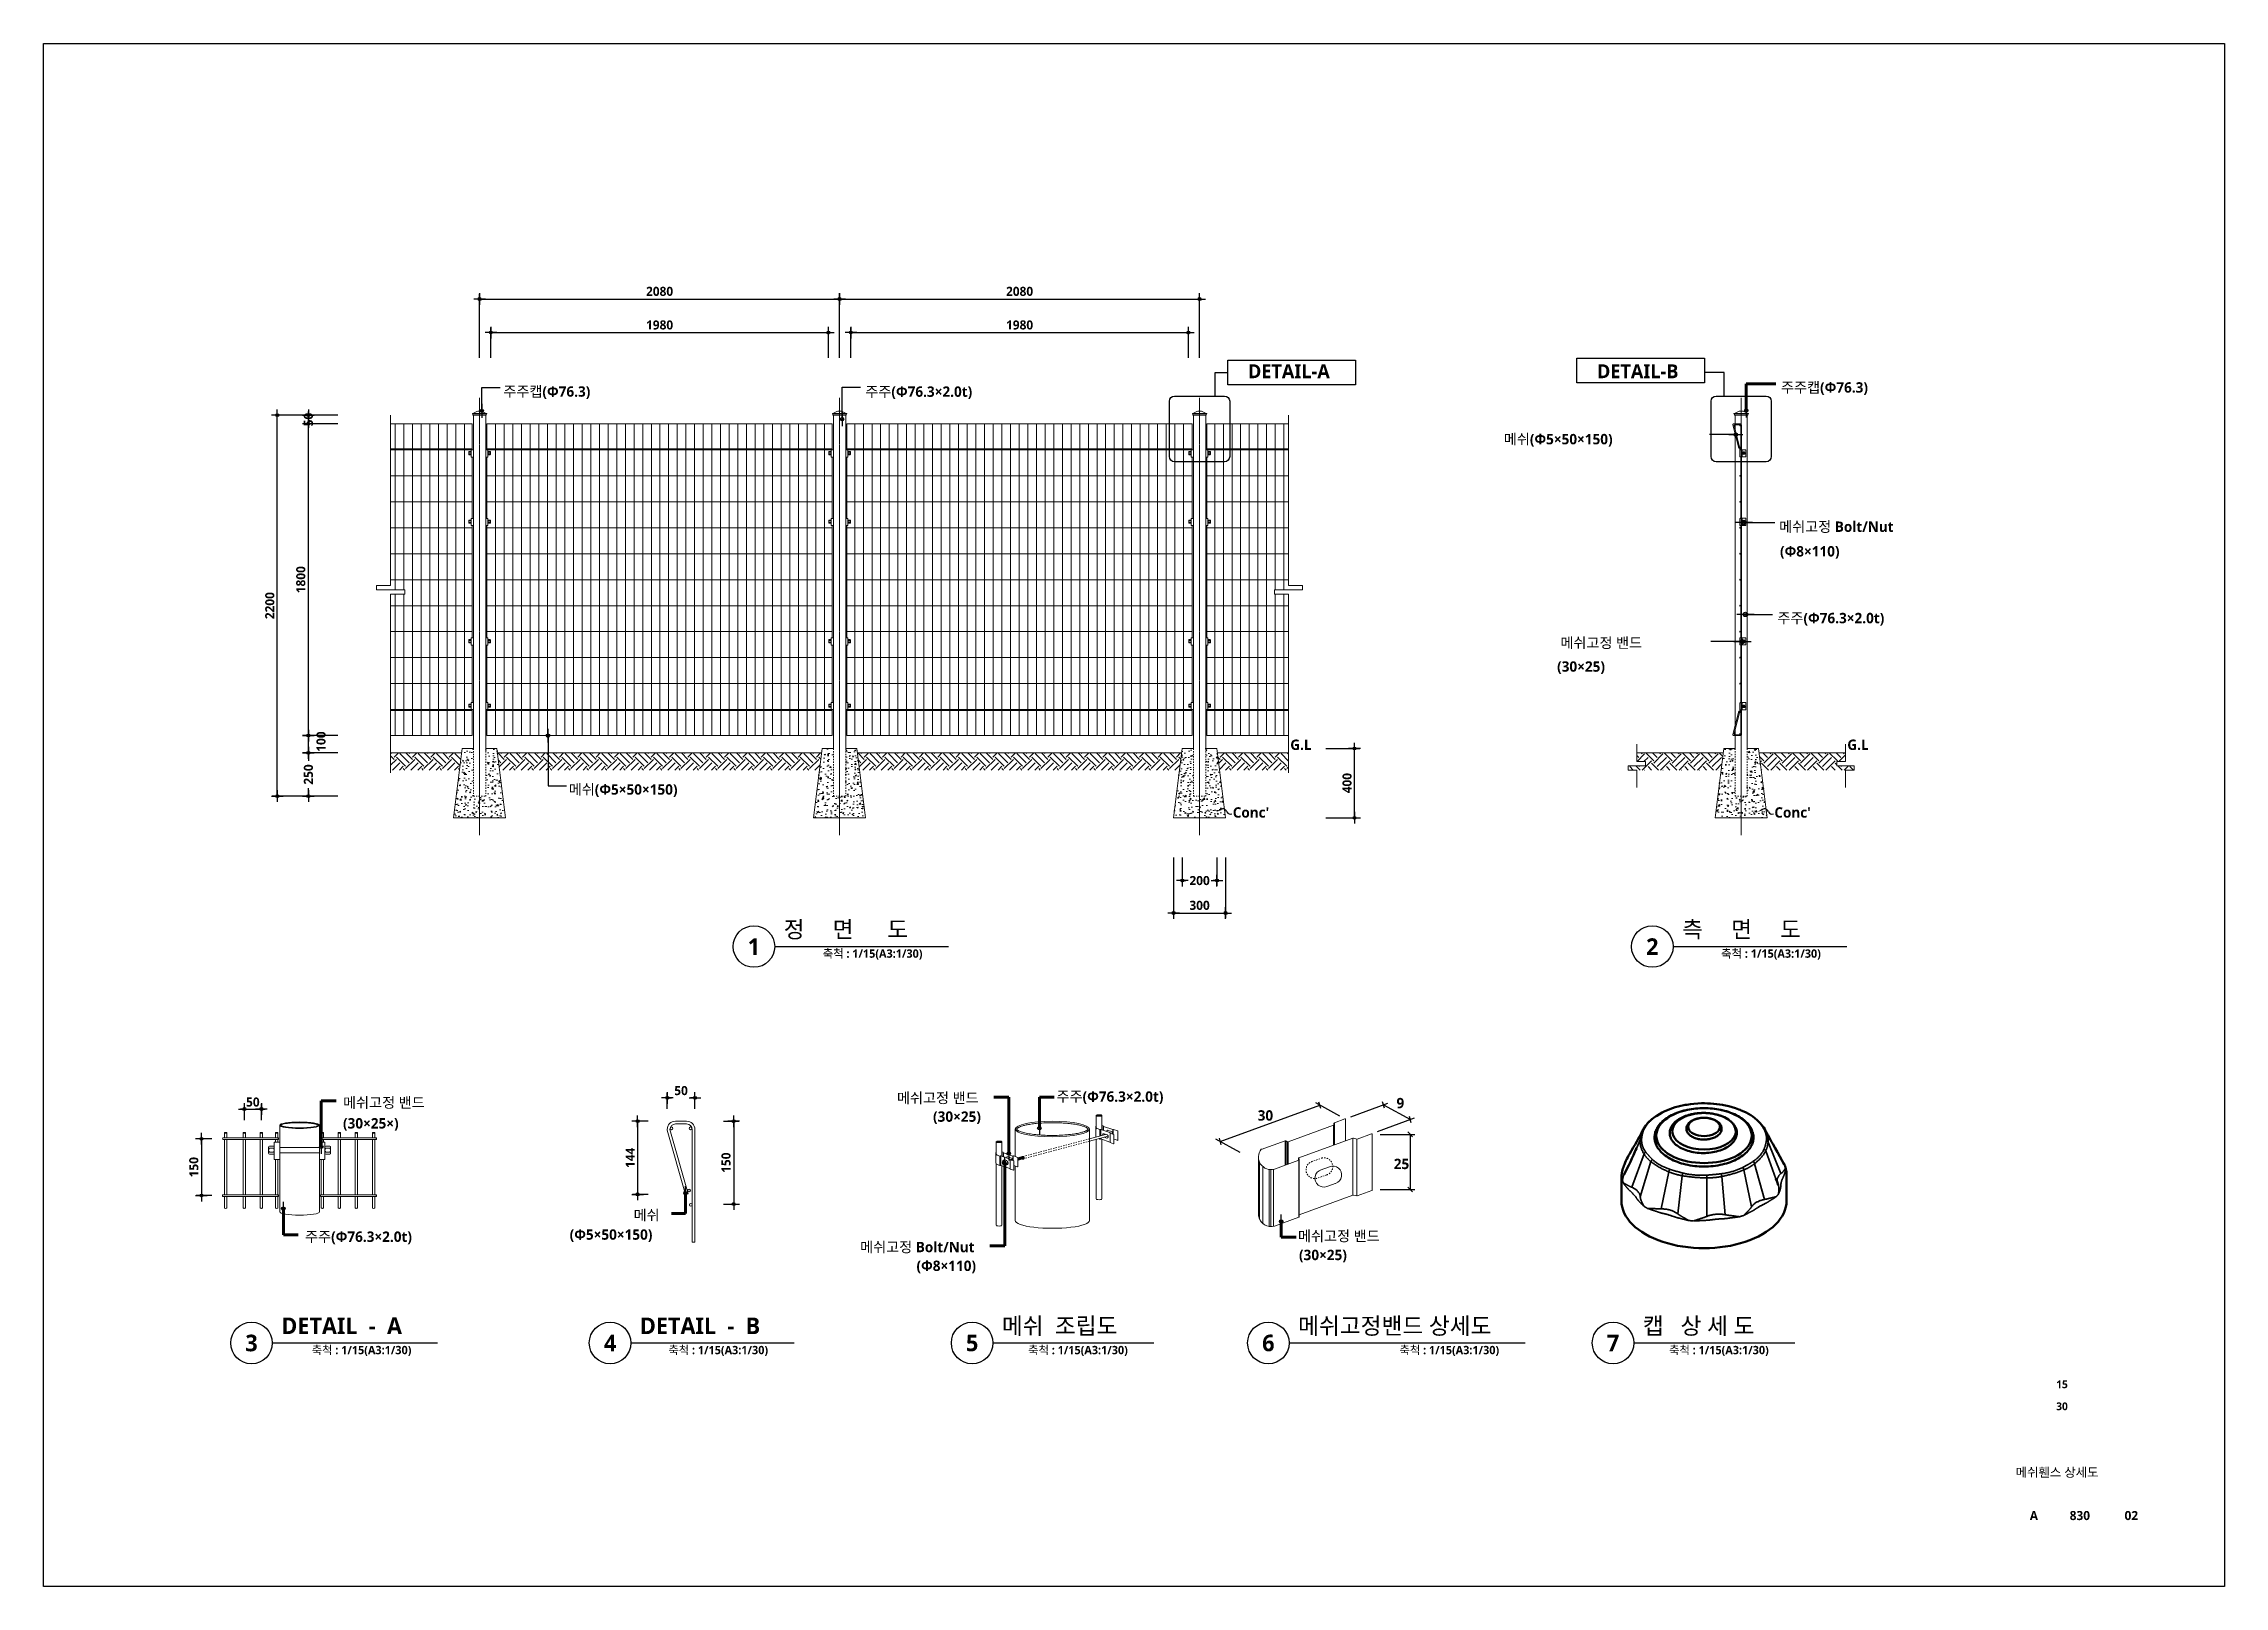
# Model space of a CAD drawing. Header units: millimetres. Extents: x 0 to 163856, y 0 to 163394.
# Drawn here: x 0 to 12600, y 0 to 8910 of the extents above; entities outside this region: 1.
import ezdxf
from ezdxf.enums import TextEntityAlignment as Align

# ---------------------------------------------------------------- set-up
doc = ezdxf.new("R2010")
doc.units = ezdxf.units.MM
doc.header["$LTSCALE"] = 15
for name, pattern in [('CENTER2', [1.125, 0.75, -0.125, 0.125, -0.125]), ('DASHED2', [0.375, 0.25, -0.125]), ('HIDDEN2', [1, 0.5, -0.5])]:
    doc.linetypes.add(name, pattern=pattern)
doc.layers.get('DEFPOINTS').update_dxf_attribs({"color": 181})
for name, color, linetype in [('_0L-02.LED', 1, 'Continuous'), ('_0L-02.text', 3, 'Continuous'), ('A-ANNO-LEAD', 4, 'Continuous'), ('A-ANNO-SYMB', 7, 'Continuous'), ('A-ANNO-TITL', 7, 'Continuous'), ('A-ST-AXIS-DIM', 7, 'Continuous'), ('AA-AXIS-DIMS', 6, 'Continuous'), ('AA-MKXM', 7, 'Continuous'), ('DIM', 4, 'Continuous'), ('sh-so', 254, 'Continuous')]:
    doc.layers.add(name, color=color, linetype=linetype)
doc.layers.add('외형선(ISO)', color=7, linetype='Continuous', lineweight=50)
doc.layers.add('좁은 외형선(ISO)', color=7, linetype='Continuous', lineweight=35)
doc.styles.add('2020음성 1차', font='')
doc.styles.add('SH_진천_나눔', font='')
doc.styles.add('맑은 고딕(볼드)', font='')
doc.styles.get('2020음성 1차').set_extended_font_data('NanumGothic', bold=True)
doc.styles.get('SH_진천_나눔').set_extended_font_data('NanumGothic', bold=True)
doc.styles.get('맑은 고딕(볼드)').set_extended_font_data('Malgun Gothic', bold=True)
doc.dimstyles.new('NDIM15', dxfattribs={"dimscale": 15, "dimtxt": 3.5, "dimasz": 0.75, "dimexe": 2, "dimexo": 2, "dimgap": 1, "dimtad": 1, "dimdec": 1, "dimdsep": 46, "dimtxsty": '2020음성 1차', "dimblk": 'Z_DOT', "dimcen": 3, "dimdle": 3, "dimclrd": 7, "dimclre": 7, "dimclrt": 3, "dimadec": 0, "dimazin": 0, "dimtfac": 1, "dimtdec": 1, "dimtix": 1, "dimtmove": 2, "dimatfit": 3, "dimfxl": 1, "dimtolj": 1, "dimtzin": 0, "dimarcsym": 0})
doc.dimstyles.new('SHL-800', dxfattribs={"dimscale": 800, "dimtxt": 3, "dimasz": 1, "dimexe": 2, "dimexo": 3, "dimgap": 1, "dimtad": 1, "dimdec": 0, "dimdsep": 46, "dimlunit": 6, "dimtxsty": '맑은 고딕(볼드)', "dimblk1": 'DIMDOT', "dimblk2": 'DIMDOT', "dimsah": 1, "dimcen": 2.5, "dimdle": 1.5, "dimclrt": 3, "dimadec": 0, "dimazin": 0, "dimtfac": 1, "dimtdec": 0, "dimtix": 1, "dimtmove": 2, "dimatfit": 3, "dimldrblk": 'DIMDOT', "dimfxl": 2, "dimtvp": 1, "dimtolj": 1, "dimtzin": 0, "dimarcsym": 0})
pattern_1 = [(45, (5949.71, -3802), (7e-15, 106.066), [75, -75]), (45, (5929.825, -3782.12), (7e-15, 106.066), [75, -75]), (45, (5909.94, -3762.23), (7e-15, 106.066), [75, -75]), (135, (5909.94, -3748.97), (-106.066, 1e-14), [75, -75]), (135, (5929.825, -3729.08), (-106.066, 1e-14), [75, -75]), (135, (5949.71, -3709.196), (-106.066, 1e-14), [75, -75])]
pattern_2 = [(50, (5949.71, 165.45), (71.726, -6.2752), [7.5, -82.5]), (355, (5949.71, 165.45), (-13.8751, 75.2192), [6, -66]), (100.4514, (5955.69, 164.925), (57.8509, 68.94395), [6.374, -70.1142]), (46.1842, (5949.71, 185.45), (106.7241, -16.5519), [11.25, -123.75]), (96.6356, (5958.61, 184.07), (93.4663, 97.4118), [9.561, -105.1713]), (351.1842, (5949.71, 185.45), (93.4662, 97.4119), [9, -99]), (21, (5959.71, 180.45), (59.6907, -40.2619), [7.5, -82.5]), (326, (5959.71, 180.45), (24.3315, 72.515), [6, -66]), (71.4514, (5964.686, 177.09), (84.0223, 32.25305), [6.374, -70.1142]), (37.5, (5949.712, 165.448), (1.21599, 33.28939), [0, -65.2, 0, -67, 0, -66.25]), (7.5, (5949.712, 165.448), (26.30695, 39.44117), [0, -38.2, 0, -63.7, 0, -25.25]), (327.5, (5927.412, 165.448), (53.38224, -2.25549), [0, -25, 0, -78, 0, -103.5]), (317.5, (5917.41, 165.45), (58.3186, 10.0105), [0, -32.5, 0, -51.8, 0, -73.5])]
pattern_3 = [(45, (9024.626, 1426.47), (7e-15, 106.066), [75, -75]), (45, (9004.74, 1446.36), (7e-15, 106.066), [75, -75]), (45, (8984.85, 1466.25), (7e-15, 106.066), [75, -75]), (135, (8984.85, 1479.506), (-106.066, 1e-14), [75, -75]), (135, (9004.74, 1499.39), (-106.066, 1e-14), [75, -75]), (135, (9024.626, 1519.28), (-106.066, 1e-14), [75, -75])]

msp = doc.modelspace()

# ---------------------------------------------------------------- texts
at = {"layer": 'A-ANNO-TITL', "ltscale": 0.5, "style": '2020음성 1차'}
for s, height, p in [('DETAIL-A', 80, (6958.56, 6977.63)), ('DETAIL-B', 80, (8975.13, 6977.63)), ('주주캡(Φ76.3)', 60, (2656.3, 6870.8)), ('주주(Φ76.3×2.0t)', 60, (4747.7, 6870.22)), ('주주캡(Φ76.3)', 60, (10038.21, 6894.39)), ('메쉬(Φ5×50×150)', 60, (8436.85, 6595.75)), ('메쉬고정 Bolt/Nut', 60, (10027.46, 6090.13)), ('(Φ8×110)', 60, (10032.63, 5948.03)), ('주주(Φ76.3×2.0t)', 60, (10017.53, 5562.36)), ('메쉬고정 밴드', 60, (8763.59, 5419.55)), ('(30×25)', 60, (8744.7, 5282.56)), ('G.L', 60, (7202.87, 4830.76)), ('G.L', 60, (10421.32, 4830.76)), ('메쉬(Φ5×50×150)', 60, (3034.17, 4572.48)), ("Conc'", 60, (6870.68, 4439.79)), ("Conc'", 60, (9999.89, 4439.79)), ('메쉬고정 밴드', 60, (1729.84, 2764.29)), ('메쉬고정 밴드', 60, (4930.39, 2791.11)), ('주주(Φ76.3×2.0t)', 60, (5852.44, 2798.98)), ('(30×25×)', 60, (1729.84, 2644.29)), ('(30×25)', 60, (5138.99, 2683.23)), ('메쉬', 60, (3408.72, 2114.16)), ('주주(Φ76.3×2.0t)', 60, (1510.65, 1989.55)), ('(Φ5×50×150)', 60, (3039.6, 2001.99)), ('메쉬고정 밴드', 60, (7247.5, 1993.41)), ('메쉬고정 Bolt/Nut', 60, (4717.55, 1929.81)), ('(30×25)', 60, (7253.44, 1884.13)), ('(Φ8×110)', 60, (5043.51, 1821.42))]:
    msp.add_text(s, height=height, dxfattribs=at).set_placement(p)
at = {"layer": 'A-ANNO-TITL', "style": '2020음성 1차'}
for s, p in [('측     면     도', (9466.85, 3746.35)), ('DETAIL  -  A', (1373.27, 1456.6)), ('DETAIL  -  B', (3445.04, 1456.6)), ('메쉬  조립도', (5536.83, 1456.6)), ('메쉬고정밴드 상세도', (7248.3, 1456.6)), ('캡   상 세 도', (9240.01, 1456.6))]:
    msp.add_text(s, height=96, dxfattribs=at).set_placement(p)
at = {"layer": 'A-ANNO-TITL'}
for s, height, style, p in [('1', 96, '2020음성 1차', (4104.09, 3695.39)), ('2', 96, '2020음성 1차', (9294.79, 3695.39)), ('3', 96, '2020음성 1차', (1201.21, 1405.64)), ('4', 96, '2020음성 1차', (3272.98, 1405.64)), ('5', 96, '2020음성 1차', (5364.77, 1405.64)), ('6', 96, '2020음성 1차', (7076.24, 1405.64)), ('7', 96, '2020음성 1차', (9067.95, 1405.64)), ('15', 45, 'SH_진천_나눔', (11661.78, 1166.67)), ('30', 45, 'SH_진천_나눔', (11661.78, 1040.01)), ('메쉬휀스 상세도', 52.5, 'SH_진천_나눔', (11633.51, 659.59)), ('A', 52.5, 'SH_진천_나눔', (11499.38, 409.06)), ('830', 52.5, 'SH_진천_나눔', (11765.04, 409.06)), ('02', 52.5, 'SH_진천_나눔', (12062.36, 409.06))]:
    msp.add_text(s, height=height, dxfattribs=dict(at, style=style)).set_placement(p, align=Align.MIDDLE)
at = {"layer": 'A-ANNO-TITL', "style": '2020음성 1차'}
for p in [(5077.88, 3630.54), (10268.58, 3630.54), (2124.95, 1340.8), (4185.68, 1340.8), (6264.28, 1340.8), (8409.71, 1340.8), (9967.45, 1340.8)]:
    msp.add_text('축척 : 1/15(A3:1/30)', height=48, dxfattribs=at).set_placement(p, align=Align.RIGHT)
at = {"layer": 'A-ST-AXIS-DIM', "char_height": 60, "attachment_point": 5, "style": '2020음성 1차'}
for s, insert in [('9', (7838.96, 2790.81)), ('30', (7059.26, 2719.44)), ('25', (7845.54, 2439.63))]:
    msp.add_mtext(s, dxfattribs=dict(at, insert=insert))
at = {"layer": 'AA-MKXM', "style": '2020음성 1차'}
msp.add_text('정     면      도', height=96, dxfattribs=at).set_placement((4276.15, 3746.35))

# ---------------------------------------------------------------- blocks, each defined once
blk = doc.blocks.new('DIMDOT')
at = {"layer": 'AA-AXIS-DIMS', "color": 7, "linetype": 'Continuous'}
blk.add_line((-2, 0), (2, 0), dxfattribs=at)
for radius in [0.5, 0.25]:
    blk.add_circle((0, 0), radius, dxfattribs=at)
blk = doc.blocks.new('_Oblique')
at = {"color": 0, "lineweight": -2}
blk.add_line((-0.5, -0.5), (0.5, 0.5), dxfattribs=at)
blk = doc.blocks.new('Z_DOT')
at = {"layer": 'DIM', "color": 0}
for p, q in [((-3, 0), (3, 0)), ((0, -3), (0, 3))]:
    blk.add_line(p, q, dxfattribs=at)
for radius in [0.75, 0.375]:
    blk.add_circle((0, 0), radius, dxfattribs=at)
blk = doc.blocks.new('*D1858')
at = {"layer": 'A-ST-AXIS-DIM', "color": 7, "lineweight": -2}
for p, q in [((1700, 6714), (1500, 6714)), ((1530, 4925), (1530, 6703)), ((1700, 4914), (1500, 4914))]:
    blk.add_line(p, q, dxfattribs=at)
at = {"layer": 'DEFPOINTS', "color": 0}
for p in [(1530, 6714), (1730, 6714), (1730, 4914)]:
    blk.add_point(p, dxfattribs=at)
at = {"layer": 'A-ST-AXIS-DIM', "color": 7, "linetype": 'ByBlock', "lineweight": -2, "xscale": 11.25, "yscale": 11.25, "zscale": 11.25}
for p, rotation in [((1530, 6714), 90), ((1530, 4914), 270)]:
    blk.add_blockref('Z_DOT', p, dxfattribs=dict(at, rotation=rotation))
at = {"layer": 'A-ST-AXIS-DIM', "color": 3, "insert": (1486, 5814), "char_height": 52.5, "attachment_point": 5, "rotation": 90, "style": '2020음성 1차'}
blk.add_mtext('\\A1;1800', dxfattribs=at)
blk = doc.blocks.new('*D1859')
at = {"layer": 'A-ST-AXIS-DIM', "color": 7, "lineweight": -2}
for p, q in [((1700, 6764), (1320, 6764)), ((1350, 4575), (1350, 6753)), ((1700, 4564), (1320, 4564))]:
    blk.add_line(p, q, dxfattribs=at)
at = {"layer": 'DEFPOINTS', "color": 0}
for p in [(1350, 6764), (1730, 6764), (1730, 4564)]:
    blk.add_point(p, dxfattribs=at)
at = {"layer": 'A-ST-AXIS-DIM', "color": 7, "linetype": 'ByBlock', "lineweight": -2, "xscale": 11.25, "yscale": 11.25, "zscale": 11.25}
for p, rotation in [((1350, 6764), 90), ((1350, 4564), 270)]:
    blk.add_blockref('Z_DOT', p, dxfattribs=dict(at, rotation=rotation))
at = {"layer": 'A-ST-AXIS-DIM', "color": 3, "insert": (1307, 5664), "char_height": 52.5, "attachment_point": 5, "rotation": 90, "style": '2020음성 1차'}
blk.add_mtext('\\A1;2200', dxfattribs=at)
blk = doc.blocks.new('*D1860')
at = {"layer": 'A-ST-AXIS-DIM', "color": 7, "lineweight": -2}
for p, q in [((1700, 4814), (1500, 4814)), ((1530, 4803), (1530, 4768)), ((1700, 4564), (1500, 4564)), ((1530, 4575), (1530, 4610))]:
    blk.add_line(p, q, dxfattribs=at)
at = {"layer": 'DEFPOINTS', "color": 0}
for p in [(1530, 4814), (1730, 4814), (1730, 4564)]:
    blk.add_point(p, dxfattribs=at)
at = {"layer": 'A-ST-AXIS-DIM', "color": 7, "linetype": 'ByBlock', "lineweight": -2, "xscale": 11.25, "yscale": 11.25, "zscale": 11.25}
for p, rotation in [((1530, 4814), 90), ((1530, 4564), 270)]:
    blk.add_blockref('Z_DOT', p, dxfattribs=dict(at, rotation=rotation))
at = {"layer": 'A-ST-AXIS-DIM', "color": 3, "insert": (1530, 4689), "char_height": 52.5, "attachment_point": 5, "rotation": 90, "style": '2020음성 1차'}
blk.add_mtext('\\A1;250', dxfattribs=at)
blk = doc.blocks.new('*D1861')
at = {"layer": 'A-ST-AXIS-DIM', "color": 7, "lineweight": -2}
for p, q in [((1700, 6764), (1500, 6764)), ((1700, 6714), (1500, 6714)), ((1530, 6775), (1530, 6786)), ((1530, 6714), (1530, 6764)), ((1530, 6703), (1530, 6691))]:
    blk.add_line(p, q, dxfattribs=at)
at = {"layer": 'DEFPOINTS', "color": 0}
for p in [(1530, 6764), (1730, 6764), (1730, 6714)]:
    blk.add_point(p, dxfattribs=at)
at = {"layer": 'A-ST-AXIS-DIM', "color": 7, "linetype": 'ByBlock', "lineweight": -2, "xscale": 11.25, "yscale": 11.25, "zscale": 11.25}
for p, rotation in [((1530, 6764), 270), ((1530, 6714), 90)]:
    blk.add_blockref('Z_DOT', p, dxfattribs=dict(at, rotation=rotation))
at = {"layer": 'A-ST-AXIS-DIM', "color": 3, "insert": (1530, 6739), "char_height": 52.5, "attachment_point": 5, "rotation": 90, "style": '2020음성 1차'}
blk.add_mtext('\\A1;50', dxfattribs=at)
blk = doc.blocks.new('*D1862')
at = {"layer": 'A-ST-AXIS-DIM', "color": 7, "lineweight": -2}
for p, q in [((1700, 4914), (1500, 4914)), ((1700, 4814), (1500, 4814)), ((1530, 4825), (1530, 4903))]:
    blk.add_line(p, q, dxfattribs=at)
at = {"layer": 'DEFPOINTS', "color": 0}
for p in [(1530, 4914), (1730, 4914), (1730, 4814)]:
    blk.add_point(p, dxfattribs=at)
at = {"layer": 'A-ST-AXIS-DIM', "color": 7, "linetype": 'ByBlock', "lineweight": -2, "xscale": 11.25, "yscale": 11.25, "zscale": 11.25}
for p, rotation in [((1530, 4914), 90), ((1530, 4814), 270)]:
    blk.add_blockref('Z_DOT', p, dxfattribs=dict(at, rotation=rotation))
at = {"layer": 'A-ST-AXIS-DIM', "color": 3, "insert": (1603, 4879), "char_height": 52.5, "attachment_point": 5, "rotation": 90, "style": '2020음성 1차'}
blk.add_mtext('\\A1;100', dxfattribs=at)
blk = doc.blocks.new('*D1863')
at = {"layer": 'DEFPOINTS', "color": 0}
for p in [(6579, 4239), (6779, 4239), (6779, 4076)]:
    blk.add_point(p, dxfattribs=at)
at = {"layer": 'DIM', "color": 7, "lineweight": -2}
for p, q in [((6579, 4209), (6579, 4046)), ((6779, 4209), (6779, 4046)), ((6590, 4076), (6600, 4076)), ((6768, 4076), (6758, 4076))]:
    blk.add_line(p, q, dxfattribs=at)
at = {"layer": 'DIM', "color": 7, "linetype": 'ByBlock', "lineweight": -2, "xscale": 11.25, "yscale": 11.25, "zscale": 11.25, "rotation": 180}
blk.add_blockref('Z_DOT', (6579, 4076), dxfattribs=at)
at = {"layer": 'DIM', "color": 7, "linetype": 'ByBlock', "lineweight": -2, "xscale": 11.25, "yscale": 11.25, "zscale": 11.25}
blk.add_blockref('Z_DOT', (6779, 4076), dxfattribs=at)
at = {"layer": 'DIM', "color": 3, "insert": (6679, 4076), "char_height": 52.5, "attachment_point": 5, "style": '2020음성 1차'}
blk.add_mtext('\\A1;200', dxfattribs=at)
blk = doc.blocks.new('*D1864')
at = {"layer": 'DEFPOINTS', "color": 0}
for p in [(6529, 4239), (6829, 4239), (6829, 3889)]:
    blk.add_point(p, dxfattribs=at)
at = {"layer": 'DIM', "color": 7, "lineweight": -2}
for p, q in [((6529, 4209), (6529, 3859)), ((6829, 4209), (6829, 3859)), ((6540, 3889), (6818, 3889))]:
    blk.add_line(p, q, dxfattribs=at)
at = {"layer": 'DIM', "color": 7, "linetype": 'ByBlock', "lineweight": -2, "xscale": 11.25, "yscale": 11.25, "zscale": 11.25, "rotation": 180}
blk.add_blockref('Z_DOT', (6529, 3889), dxfattribs=at)
at = {"layer": 'DIM', "color": 7, "linetype": 'ByBlock', "lineweight": -2, "xscale": 11.25, "yscale": 11.25, "zscale": 11.25}
blk.add_blockref('Z_DOT', (6829, 3889), dxfattribs=at)
at = {"layer": 'DIM', "color": 3, "insert": (6679, 3933), "char_height": 52.5, "attachment_point": 5, "style": '2020음성 1차'}
blk.add_mtext('\\A1;300', dxfattribs=at)
blk = doc.blocks.new('*D1865')
at = {"layer": 'DEFPOINTS', "color": 0}
for p in [(7379, 4839), (7574, 4839), (7379, 4439)]:
    blk.add_point(p, dxfattribs=at)
at = {"layer": 'DIM', "color": 7, "lineweight": -2}
for p, q in [((7409, 4839), (7604, 4839)), ((7574, 4450), (7574, 4828)), ((7409, 4439), (7604, 4439))]:
    blk.add_line(p, q, dxfattribs=at)
at = {"layer": 'DIM', "color": 7, "linetype": 'ByBlock', "lineweight": -2, "xscale": 11.25, "yscale": 11.25, "zscale": 11.25}
for p, rotation in [((7574, 4839), 90), ((7574, 4439), 270)]:
    blk.add_blockref('Z_DOT', p, dxfattribs=dict(at, rotation=rotation))
at = {"layer": 'DIM', "color": 3, "insert": (7531, 4639), "char_height": 52.5, "attachment_point": 5, "rotation": 90, "style": '2020음성 1차'}
blk.add_mtext('\\A1;400', dxfattribs=at)
blk = doc.blocks.new('*D1866')
at = {"layer": 'A-ST-AXIS-DIM', "color": 7, "lineweight": -2}
for p, q in [((4664, 7095), (4664, 7271)), ((4675, 7241), (6603, 7241)), ((6614, 7095), (6614, 7271))]:
    blk.add_line(p, q, dxfattribs=at)
at = {"layer": 'DEFPOINTS', "color": 0}
for p in [(6614, 7241), (4664, 7065), (6614, 7065)]:
    blk.add_point(p, dxfattribs=at)
at = {"layer": 'A-ST-AXIS-DIM', "color": 7, "linetype": 'ByBlock', "lineweight": -2, "xscale": 11.25, "yscale": 11.25, "zscale": 11.25, "rotation": 180}
blk.add_blockref('Z_DOT', (4664, 7241), dxfattribs=at)
at = {"layer": 'A-ST-AXIS-DIM', "color": 7, "linetype": 'ByBlock', "lineweight": -2, "xscale": 11.25, "yscale": 11.25, "zscale": 11.25}
blk.add_blockref('Z_DOT', (6614, 7241), dxfattribs=at)
at = {"layer": 'A-ST-AXIS-DIM', "color": 3, "insert": (5639, 7285), "char_height": 52.5, "attachment_point": 5, "style": '2020음성 1차'}
blk.add_mtext('\\A1;1980', dxfattribs=at)
blk = doc.blocks.new('*D1867')
at = {"layer": 'A-ST-AXIS-DIM', "color": 7, "lineweight": -2}
for p, q in [((4599, 7095), (4599, 7465)), ((4610, 7435), (6668, 7435)), ((6679, 7095), (6679, 7465))]:
    blk.add_line(p, q, dxfattribs=at)
at = {"layer": 'DEFPOINTS', "color": 0}
for p in [(6679, 7435), (4599, 7065), (6679, 7065)]:
    blk.add_point(p, dxfattribs=at)
at = {"layer": 'A-ST-AXIS-DIM', "color": 7, "linetype": 'ByBlock', "lineweight": -2, "xscale": 11.25, "yscale": 11.25, "zscale": 11.25, "rotation": 180}
blk.add_blockref('Z_DOT', (4599, 7435), dxfattribs=at)
at = {"layer": 'A-ST-AXIS-DIM', "color": 7, "linetype": 'ByBlock', "lineweight": -2, "xscale": 11.25, "yscale": 11.25, "zscale": 11.25}
blk.add_blockref('Z_DOT', (6679, 7435), dxfattribs=at)
at = {"layer": 'A-ST-AXIS-DIM', "color": 3, "insert": (5639, 7479), "char_height": 52.5, "attachment_point": 5, "style": '2020음성 1차'}
blk.add_mtext('\\A1;2080', dxfattribs=at)
blk = doc.blocks.new('*D1868')
at = {"layer": 'A-ST-AXIS-DIM', "color": 7, "lineweight": -2}
for p, q in [((2584, 7095), (2584, 7271)), ((2595, 7241), (4523, 7241)), ((4534, 7095), (4534, 7271))]:
    blk.add_line(p, q, dxfattribs=at)
at = {"layer": 'DEFPOINTS', "color": 0}
for p in [(4534, 7241), (2584, 7065), (4534, 7065)]:
    blk.add_point(p, dxfattribs=at)
at = {"layer": 'A-ST-AXIS-DIM', "color": 7, "linetype": 'ByBlock', "lineweight": -2, "xscale": 11.25, "yscale": 11.25, "zscale": 11.25, "rotation": 180}
blk.add_blockref('Z_DOT', (2584, 7241), dxfattribs=at)
at = {"layer": 'A-ST-AXIS-DIM', "color": 7, "linetype": 'ByBlock', "lineweight": -2, "xscale": 11.25, "yscale": 11.25, "zscale": 11.25}
blk.add_blockref('Z_DOT', (4534, 7241), dxfattribs=at)
at = {"layer": 'A-ST-AXIS-DIM', "color": 3, "insert": (3559, 7285), "char_height": 52.5, "attachment_point": 5, "style": '2020음성 1차'}
blk.add_mtext('\\A1;1980', dxfattribs=at)
blk = doc.blocks.new('*D1869')
at = {"layer": 'A-ST-AXIS-DIM', "color": 7, "lineweight": -2}
for p, q in [((2519, 7095), (2519, 7465)), ((2530, 7435), (4588, 7435)), ((4599, 7095), (4599, 7465))]:
    blk.add_line(p, q, dxfattribs=at)
at = {"layer": 'DEFPOINTS', "color": 0}
for p in [(4599, 7435), (2519, 7065), (4599, 7065)]:
    blk.add_point(p, dxfattribs=at)
at = {"layer": 'A-ST-AXIS-DIM', "color": 7, "linetype": 'ByBlock', "lineweight": -2, "xscale": 11.25, "yscale": 11.25, "zscale": 11.25, "rotation": 180}
blk.add_blockref('Z_DOT', (2519, 7435), dxfattribs=at)
at = {"layer": 'A-ST-AXIS-DIM', "color": 7, "linetype": 'ByBlock', "lineweight": -2, "xscale": 11.25, "yscale": 11.25, "zscale": 11.25}
blk.add_blockref('Z_DOT', (4599, 7435), dxfattribs=at)
at = {"layer": 'A-ST-AXIS-DIM', "color": 3, "insert": (3559, 7479), "char_height": 52.5, "attachment_point": 5, "style": '2020음성 1차'}
blk.add_mtext('\\A1;2080', dxfattribs=at)
blk = doc.blocks.new('*D1870')
at = {"layer": 'DEFPOINTS', "color": 0}
for p in [(1002, 2585), (912, 2257), (1002, 2257)]:
    blk.add_point(p, dxfattribs=at)
at = {"layer": 'DIM', "color": 7, "lineweight": -2}
for p, q in [((972, 2585), (882, 2585)), ((912, 2574), (912, 2268)), ((972, 2257), (882, 2257))]:
    blk.add_line(p, q, dxfattribs=at)
at = {"layer": 'DIM', "color": 7, "linetype": 'ByBlock', "lineweight": -2, "xscale": 11.25, "yscale": 11.25, "zscale": 11.25}
for p, rotation in [((912, 2585), 90), ((912, 2257), 270)]:
    blk.add_blockref('Z_DOT', p, dxfattribs=dict(at, rotation=rotation))
at = {"layer": 'DIM', "color": 3, "insert": (868, 2421), "char_height": 52.5, "attachment_point": 5, "rotation": 90, "style": '2020음성 1차'}
blk.add_mtext('\\A1;150', dxfattribs=at)
blk = doc.blocks.new('*D1871')
at = {"layer": 'DEFPOINTS', "color": 0}
for p in [(1160, 2663), (1258, 2757), (1258, 2663)]:
    blk.add_point(p, dxfattribs=at)
at = {"layer": 'DIM', "color": 7, "lineweight": -2}
for p, q in [((1160, 2693), (1160, 2787)), ((1258, 2693), (1258, 2787)), ((1148, 2757), (1137, 2757)), ((1160, 2757), (1258, 2757)), ((1270, 2757), (1281, 2757))]:
    blk.add_line(p, q, dxfattribs=at)
at = {"layer": 'DIM', "color": 7, "linetype": 'ByBlock', "lineweight": -2, "xscale": 11.25, "yscale": 11.25, "zscale": 11.25}
blk.add_blockref('Z_DOT', (1160, 2757), dxfattribs=at)
at = {"layer": 'DIM', "color": 7, "linetype": 'ByBlock', "lineweight": -2, "xscale": 11.25, "yscale": 11.25, "zscale": 11.25, "rotation": 180}
blk.add_blockref('Z_DOT', (1258, 2757), dxfattribs=at)
at = {"layer": 'DIM', "color": 3, "insert": (1209, 2797), "char_height": 52.5, "attachment_point": 5, "style": '2020음성 1차'}
blk.add_mtext('\\A1;50', dxfattribs=at)
blk = doc.blocks.new('*D1872')
at = {"layer": 'DEFPOINTS', "color": 0}
for p in [(3763, 2821), (3603, 2728), (3763, 2728)]:
    blk.add_point(p, dxfattribs=at)
at = {"layer": 'DIM', "color": 7, "lineweight": -2}
for p, q in [((3603, 2758), (3603, 2851)), ((3614, 2821), (3628, 2821)), ((3752, 2821), (3738, 2821)), ((3763, 2758), (3763, 2851))]:
    blk.add_line(p, q, dxfattribs=at)
at = {"layer": 'DIM', "color": 7, "linetype": 'ByBlock', "lineweight": -2, "xscale": 11.25, "yscale": 11.25, "zscale": 11.25, "rotation": 180}
blk.add_blockref('Z_DOT', (3603, 2821), dxfattribs=at)
at = {"layer": 'DIM', "color": 7, "linetype": 'ByBlock', "lineweight": -2, "xscale": 11.25, "yscale": 11.25, "zscale": 11.25}
blk.add_blockref('Z_DOT', (3763, 2821), dxfattribs=at)
at = {"layer": 'DIM', "color": 3, "insert": (3683, 2863), "char_height": 52.5, "attachment_point": 5, "style": '2020음성 1차'}
blk.add_mtext('\\A1;50', dxfattribs=at)
blk = doc.blocks.new('*D1873')
at = {"layer": 'DEFPOINTS', "color": 0}
for p in [(3898, 2686), (3898, 2208), (3987, 2208)]:
    blk.add_point(p, dxfattribs=at)
at = {"layer": 'DIM', "color": 7, "lineweight": -2}
for p, q in [((3928, 2686), (4017, 2686)), ((3987, 2675), (3987, 2220)), ((3928, 2208), (4017, 2208))]:
    blk.add_line(p, q, dxfattribs=at)
at = {"layer": 'DIM', "color": 7, "linetype": 'ByBlock', "lineweight": -2, "xscale": 11.25, "yscale": 11.25, "zscale": 11.25}
for p, rotation in [((3987, 2686), 90), ((3987, 2208), 270)]:
    blk.add_blockref('Z_DOT', p, dxfattribs=dict(at, rotation=rotation))
at = {"layer": 'DIM', "color": 3, "insert": (3943, 2447), "char_height": 52.5, "attachment_point": 5, "rotation": 90, "style": '2020음성 1차'}
blk.add_mtext('\\A1;150', dxfattribs=at)
blk = doc.blocks.new('*D1874')
at = {"layer": 'DEFPOINTS', "color": 0}
for p in [(3522, 2686), (3432, 2264), (3522, 2264)]:
    blk.add_point(p, dxfattribs=at)
at = {"layer": 'DIM', "color": 7, "lineweight": -2}
for p, q in [((3492, 2686), (3402, 2686)), ((3432, 2675), (3432, 2275)), ((3492, 2264), (3402, 2264))]:
    blk.add_line(p, q, dxfattribs=at)
at = {"layer": 'DIM', "color": 7, "linetype": 'ByBlock', "lineweight": -2, "xscale": 11.25, "yscale": 11.25, "zscale": 11.25}
for p, rotation in [((3432, 2686), 90), ((3432, 2264), 270)]:
    blk.add_blockref('Z_DOT', p, dxfattribs=dict(at, rotation=rotation))
at = {"layer": 'DIM', "color": 3, "insert": (3389, 2475), "char_height": 52.5, "attachment_point": 5, "rotation": 90, "style": '2020음성 1차'}
blk.add_mtext('\\A1;144', dxfattribs=at)

# ---------------------------------------------------------------- dimensions: what is measured, and where the dimension line sits
at = {"layer": 'A-ST-AXIS-DIM'}
for base, p1, p2, picture, middle in [((4598.77, 7435.48), (2518.77, 7064.84), (4598.77, 7064.84), '*D1869', (3558.77, 7479.45)), ((6678.77, 7435.48), (4598.77, 7064.84), (6678.77, 7064.84), '*D1867', (5638.77, 7479.45))]:
    dim = msp.add_linear_dim(base=base, p1=p1, p2=p2, dimstyle='NDIM15', override={"dimtxsty": '2020음성 1차'}, dxfattribs=at)
    dim.commit()
    dim.dimension.update_dxf_attribs({"geometry": picture, "text_midpoint": middle})
for base, p1, p2, picture, middle in [((4533.77, 7240.68), (2583.77, 7064.84), (4533.77, 7064.84), '*D1868', (3558.77, 7284.65)), ((6613.77, 7240.68), (4663.77, 7064.84), (6613.77, 7064.84), '*D1866', (5638.77, 7284.65))]:
    dim = msp.add_linear_dim(base=base, p1=p1, p2=p2, text='1980', dimstyle='NDIM15', override={"dimtxsty": '2020음성 1차'}, dxfattribs=at)
    dim.commit()
    dim.dimension.update_dxf_attribs({"geometry": picture, "text_midpoint": middle})
for base, p1, p2, picture, middle in [((1350.42, 6763.92), (1730.42, 4563.92), (1730.42, 6763.92), '*D1859', (1306.56, 5663.92)), ((1530.42, 6713.92), (1730.42, 4913.92), (1730.42, 6713.92), '*D1858', (1486.44, 5813.92))]:
    dim = msp.add_linear_dim(base=base, p1=p1, p2=p2, angle=90, dimstyle='NDIM15', override={"dimtxsty": '2020음성 1차'}, dxfattribs=at)
    dim.commit()
    dim.dimension.update_dxf_attribs({"geometry": picture, "text_midpoint": middle})
for base, p1, p2, picture, middle in [((1530.42, 6763.92), (1730.42, 6713.92), (1730.42, 6763.92), '*D1861', (1530.42, 6738.92)), ((1530.42, 4913.92), (1730.42, 4813.92), (1730.42, 4913.92), '*D1862', (1602.75, 4878.85)), ((1530.42, 4813.92), (1730.42, 4563.92), (1730.42, 4813.92), '*D1860', (1530.42, 4688.92))]:
    dim = msp.add_linear_dim(base=base, p1=p1, p2=p2, angle=90, dimstyle='NDIM15', override={"dimtxsty": '2020음성 1차'}, dxfattribs=at)
    dim.commit()
    dim.dimension.update_dxf_attribs({"geometry": picture, "text_midpoint": middle, "dimtype": 160})
at = {"layer": 'DIM'}
dim = msp.add_linear_dim(base=(7574.33, 4838.92), p1=(7378.77, 4438.92), p2=(7378.77, 4838.92), angle=90, dimstyle='NDIM15', override={"dimtxsty": '2020음성 1차'}, dxfattribs=at)
dim.commit()
dim.dimension.update_dxf_attribs({"geometry": '*D1865', "text_midpoint": (7530.54, 4638.92)})
dim = msp.add_linear_dim(base=(6828.77, 3888.92), p1=(6528.77, 4238.92), p2=(6828.77, 4238.92), dimstyle='NDIM15', override={"dimtxsty": '2020음성 1차'}, dxfattribs=at)
dim.commit()
dim.dimension.update_dxf_attribs({"geometry": '*D1864', "text_midpoint": (6678.77, 3932.89)})
dim = msp.add_linear_dim(base=(6778.77, 4075.5), p1=(6578.77, 4238.92), p2=(6778.77, 4238.92), dimstyle='NDIM15', override={"dimtxsty": '2020음성 1차'}, dxfattribs=at)
dim.commit()
dim.dimension.update_dxf_attribs({"geometry": '*D1863', "text_midpoint": (6678.77, 4075.5), "dimtype": 160})
for base, p1, p2, picture, middle in [((1258.43, 2756.55), (1159.59, 2663.31), (1258.43, 2663.31), '*D1871', (1209.01, 2796.95)), ((3762.99, 2821.37), (3602.99, 2728.13), (3762.99, 2728.13), '*D1872', (3682.99, 2862.96))]:
    dim = msp.add_linear_dim(base=base, p1=p1, p2=p2, text='50', dimstyle='NDIM15', override={"dimtxsty": '2020음성 1차'}, dxfattribs=at)
    dim.commit()
    dim.dimension.update_dxf_attribs({"geometry": picture, "text_midpoint": middle, "dimtype": 160})
for base, p1, p2, text, picture, middle in [((3431.96, 2263.74), (3521.62, 2686.39), (3521.62, 2263.74), '144', '*D1874', (3388.62, 2475.07)), ((3987.22, 2208.36), (3897.55, 2686.39), (3897.55, 2208.36), '150', '*D1873', (3943.36, 2447.38)), ((911.83, 2256.52), (1001.5, 2585.09), (1001.5, 2256.52), '150', '*D1870', (867.97, 2420.81))]:
    dim = msp.add_linear_dim(base=base, p1=p1, p2=p2, angle=90, text=text, dimstyle='NDIM15', override={"dimtxsty": '2020음성 1차'}, dxfattribs=at)
    dim.commit()
    dim.dimension.update_dxf_attribs({"geometry": picture, "text_midpoint": middle})

# ---------------------------------------------------------------- hatches: boundary and pattern name
at = {"lineweight": 13}
for points in [[(9826.64, 6544.88, 1), (9819.83, 6544.88, 1)], [(9826.64, 6149.02, 1), (9819.83, 6149.02, 1)], [(9826.64, 5458.65, 1), (9819.83, 5458.65, 1)], [(9826.64, 5082.38, -1), (9819.83, 5082.38, -1)]]:
    msp.add_hatch(color=256, dxfattribs=at).paths.add_polyline_path(points)
h = msp.add_hatch(dxfattribs=at)
h.set_pattern_fill('EARTH', color=256, scale=300, angle=45, style=0)
h.set_pattern_definition(pattern_1)
h.paths.add_polyline_path([(2004.88, 4813.92), (2004.88, 4713.92), (2403.14, 4713.92), (2415.64, 4813.92)])
h = msp.add_hatch(dxfattribs=at)
h.set_pattern_fill('AR-CONC', color=256, scale=10, style=0)
h.set_pattern_definition(pattern_2)
h.paths.add_polyline_path([(2554.27, 4838.92), (2618.77, 4838.92), (2668.77, 4438.92), (2368.77, 4438.92), (2418.77, 4838.92), (2483.27, 4838.92), (2483.27, 4563.92), (2554.27, 4563.92)])
h = msp.add_hatch(dxfattribs=at)
h.set_pattern_fill('EARTH', color=256, scale=300, angle=45, style=0)
h.set_pattern_definition(pattern_1)
h.paths.add_polyline_path([(2634.39, 4713.92), (4483.14, 4713.92), (4495.64, 4813.92), (2621.89, 4813.92)])
h = msp.add_hatch(dxfattribs=at)
h.set_pattern_fill('AR-CONC', color=256, scale=10, style=0)
h.set_pattern_definition(pattern_2)
h.paths.add_polyline_path([(4634.27, 4838.92), (4698.77, 4838.92), (4748.77, 4438.92), (4448.77, 4438.92), (4498.77, 4838.92), (4563.27, 4838.92), (4563.27, 4563.92), (4634.27, 4563.92)])
h = msp.add_hatch(dxfattribs=at)
h.set_pattern_fill('EARTH', color=256, scale=300, angle=45, style=0)
h.set_pattern_definition([(45, (8029.71, -3802), (7e-15, 106.066), [75, -75]), (45, (8009.825, -3782.12), (7e-15, 106.066), [75, -75]), (45, (7989.94, -3762.23), (7e-15, 106.066), [75, -75]), (135, (7989.94, -3748.97), (-106.066, 1e-14), [75, -75]), (135, (8009.825, -3729.08), (-106.066, 1e-14), [75, -75]), (135, (8029.71, -3709.196), (-106.066, 1e-14), [75, -75])])
h.paths.add_polyline_path([(4714.39, 4713.92), (6563.14, 4713.92), (6575.64, 4813.92), (4701.89, 4813.92)])
h = msp.add_hatch(dxfattribs=at)
h.set_pattern_fill('AR-CONC', color=256, scale=10, style=0)
h.set_pattern_definition(pattern_2)
h.paths.add_polyline_path([(6714.27, 4838.92), (6778.77, 4838.92), (6828.77, 4438.92), (6528.77, 4438.92), (6578.77, 4838.92), (6643.27, 4838.92), (6643.27, 4563.92), (6714.27, 4563.92)])
h = msp.add_hatch(dxfattribs=at)
h.set_pattern_fill('EARTH', color=256, scale=300, angle=45, style=0)
h.set_pattern_definition(pattern_1)
h.paths.add_polyline_path([(7192.65, 4813.92), (7192.65, 4713.92), (6794.39, 4713.92), (6781.89, 4813.92)])
h = msp.add_hatch(dxfattribs=at)
h.set_pattern_fill('EARTH', color=256, scale=300, angle=45, style=0)
h.set_pattern_definition(pattern_3)
h.paths.add_polyline_path([(9154.85, 4713.92), (9692.35, 4713.92), (9704.85, 4813.92), (9204.85, 4813.92), (9204.85, 4763.92), (9254.85, 4763.92), (9254.85, 4738.92), (9154.85, 4738.92)])
h = msp.add_hatch(dxfattribs=at)
h.set_pattern_fill('AR-CONC', color=256, scale=10, style=0)
h.set_pattern_definition([(50, (6510.04, 165.45), (71.726, -6.2752), [7.5, -82.5]), (355, (6510.04, 165.45), (-13.8751, 75.2192), [6, -66]), (100.4514, (6516.015, 164.925), (57.8509, 68.94395), [6.374, -70.1142]), (46.1842, (6510.04, 185.45), (106.7241, -16.5519), [11.25, -123.75]), (96.6356, (6518.93, 184.07), (93.4663, 97.4118), [9.561, -105.1713]), (351.1842, (6510.04, 185.45), (93.4662, 97.4119), [9, -99]), (21, (6520.04, 180.45), (59.6907, -40.2619), [7.5, -82.5]), (326, (6520.04, 180.45), (24.3315, 72.515), [6, -66]), (71.4514, (6525.01, 177.09), (84.0223, 32.25305), [6.374, -70.1142]), (37.5, (6510.037, 165.448), (1.21599, 33.28939), [0, -65.2, 0, -67, 0, -66.25]), (7.5, (6510.037, 165.448), (26.30695, 39.44117), [0, -38.2, 0, -63.7, 0, -25.25]), (327.5, (6487.737, 165.448), (53.38224, -2.25549), [0, -25, 0, -78, 0, -103.5]), (317.5, (6477.737, 165.45), (58.3186, 10.0105), [0, -32.5, 0, -51.8, 0, -73.5])])
h.paths.add_polyline_path([(9843.48, 4838.92), (9907.98, 4838.92), (9957.98, 4438.92), (9657.98, 4438.92), (9707.98, 4838.92), (9772.48, 4838.92), (9772.48, 4563.92), (9843.48, 4563.92)])
h = msp.add_hatch(dxfattribs=at)
h.set_pattern_fill('EARTH', color=256, scale=300, angle=45, style=0)
h.set_pattern_definition(pattern_3)
h.paths.add_polyline_path([(9923.6, 4713.92), (10461.1, 4713.92), (10461.1, 4738.92), (10361.1, 4738.92), (10361.1, 4763.92), (10411.1, 4763.92), (10411.1, 4813.92), (9911.1, 4813.92)])
h = msp.add_hatch(color=256, dxfattribs=at)
edge = h.paths.add_edge_path()
edge.add_ellipse((5659.06, 2475.13), major_axis=(-8.95, 3.1), ratio=0.77139834, start_angle=302.837836, end_angle=323.544291, ccw=False)
edge.add_ellipse((5656.3, 2475.13), major_axis=(-8.95, 3.1), ratio=0.77139834, start_angle=285.488599, end_angle=338.4906)
edge.add_line((5648.85, 2480.54), (5653.28, 2481.72))
edge = h.paths.add_edge_path()
edge.add_ellipse((5659.06, 2475.13), major_axis=(-8.95, 3.1), ratio=0.77139834, start_angle=444.443549, end_angle=465.488599, ccw=False)
edge.add_line((5655.82, 2468.55), (5654.2, 2468.12))
edge.add_ellipse((5656.3, 2475.13), major_axis=(-8.95, 3.1), ratio=0.77139834, start_angle=91.861086, end_angle=122.837836)
at = {"layer": 'sh-so'}
h = msp.add_hatch(color=256, dxfattribs=at)
h.paths.add_polyline_path([(163856.27, 163393.91), (162956.27, 163393.91), (162956.27, 162293.91), (162966.27, 162293.91), (162966.27, 162283.91), (163156.27, 162283.91), (163156.27, 162173.91), (163856.27, 162173.91)])
h.paths.add_polyline_path([(163856.27, 163393.91), (162956.27, 163393.91), (162956.27, 162293.91), (162966.27, 162293.91), (162966.27, 162283.91), (163156.27, 162283.91), (163156.27, 162173.91), (163856.27, 162173.91)], flags=16)

# ---------------------------------------------------------------- linework, layer by layer
at = {"color": 1, "linetype": 'CENTER2', "lineweight": 13}
for p, q in [((2518.77, 6863.92), (2518.77, 4338.92)), ((4598.77, 6863.92), (4598.77, 4338.92)), ((6678.77, 6863.92), (6678.77, 4338.92)), ((9807.98, 6863.92), (9807.98, 4338.92))]:
    msp.add_line(p, q, dxfattribs=at)
at = {"lineweight": 13}
for p, q in [((2004.88, 5780.92), (2004.88, 6763.92)), ((2004.88, 6713.92), (2476.27, 6713.92)), ((2031.27, 5755.92), (2031.27, 6713.92)), ((2081.27, 5755.92), (2081.27, 6713.92)), ((2131.27, 4913.92), (2131.27, 6713.92)), ((2181.27, 4913.92), (2181.27, 6713.92)), ((2231.27, 4913.92), (2231.27, 6713.92)), ((2281.27, 4913.92), (2281.27, 6713.92)), ((2331.27, 4913.92), (2331.27, 6713.92)), ((2381.27, 4913.92), (2381.27, 6713.92)), ((2431.27, 4913.92), (2431.27, 6713.92)), ((2476.27, 6713.92), (2476.27, 6563.92)), ((2477.07, 6773.01), (2477.07, 6771.14)), ((2480.66, 6773.01), (2477.07, 6773.01)), ((2477.07, 6771.14), (2480.66, 6771.14)), ((2503.44, 6784.88), (2480.66, 6773.01)), ((2480.66, 6773.01), (2556.88, 6773.01)), ((2480.66, 6771.14), (2480.66, 6763.92)), ((2480.66, 6771.14), (2556.88, 6771.14)), ((2483.27, 4838.92), (2483.27, 6763.92)), ((2556.88, 6773.01), (2534.73, 6784.8)), ((2554.27, 4838.92), (2554.27, 6763.92)), ((2560.62, 6773.01), (2556.88, 6773.01)), ((2556.88, 6771.14), (2560.62, 6771.14)), ((2556.88, 6763.92), (2556.88, 6771.14)), ((2560.62, 6771.14), (2560.62, 6773.01)), ((2561.27, 6713.92), (4556.27, 6713.92)), ((2561.27, 6713.92), (2561.27, 6563.92)), ((2611.27, 4913.92), (2611.27, 6713.92)), ((2661.27, 4913.92), (2661.27, 6713.92)), ((2711.27, 4913.92), (2711.27, 6713.92)), ((2761.27, 4913.92), (2761.27, 6713.92)), ((2811.27, 4913.92), (2811.27, 6713.92)), ((2861.27, 4913.92), (2861.27, 6713.92)), ((2911.27, 4913.92), (2911.27, 6713.92)), ((2961.27, 4913.92), (2961.27, 6713.92)), ((3011.27, 4913.92), (3011.27, 6713.92)), ((3061.27, 4913.92), (3061.27, 6713.92)), ((3111.27, 4913.92), (3111.27, 6713.92)), ((3161.27, 4913.92), (3161.27, 6713.92)), ((3211.27, 4913.92), (3211.27, 6713.92)), ((3261.27, 4913.92), (3261.27, 6713.92)), ((3311.27, 4913.92), (3311.27, 6713.92)), ((3361.27, 4913.92), (3361.27, 6713.92)), ((3411.27, 4913.92), (3411.27, 6713.92)), ((3461.27, 4913.92), (3461.27, 6713.92)), ((3511.27, 4913.92), (3511.27, 6713.92)), ((3561.27, 4913.92), (3561.27, 6713.92)), ((3611.27, 4913.92), (3611.27, 6713.92)), ((3661.27, 4913.92), (3661.27, 6713.92)), ((3711.27, 4913.92), (3711.27, 6713.92)), ((3761.27, 4913.92), (3761.27, 6713.92)), ((3811.27, 4913.92), (3811.27, 6713.92)), ((3861.27, 4913.92), (3861.27, 6713.92)), ((3911.27, 4913.92), (3911.27, 6713.92)), ((3961.27, 4913.92), (3961.27, 6713.92)), ((4011.27, 4913.92), (4011.27, 6713.92)), ((4061.27, 4913.92), (4061.27, 6713.92)), ((4111.27, 4913.92), (4111.27, 6713.92)), ((4161.27, 4913.92), (4161.27, 6713.92)), ((4211.27, 4913.92), (4211.27, 6713.92)), ((4261.27, 4913.92), (4261.27, 6713.92)), ((4311.27, 4913.92), (4311.27, 6713.92)), ((4361.27, 4913.92), (4361.27, 6713.92)), ((4411.27, 4913.92), (4411.27, 6713.92)), ((4461.27, 4913.92), (4461.27, 6713.92)), ((4511.27, 4913.92), (4511.27, 6713.92)), ((4556.27, 6713.92), (4556.27, 6563.92)), ((4557.07, 6773.01), (4557.07, 6771.14)), ((4560.66, 6773.01), (4557.07, 6773.01)), ((4557.07, 6771.14), (4560.66, 6771.14)), ((4583.44, 6784.88), (4560.66, 6773.01)), ((4560.66, 6773.01), (4636.88, 6773.01)), ((4560.66, 6771.14), (4560.66, 6763.92)), ((4560.66, 6771.14), (4636.88, 6771.14)), ((4563.27, 4838.92), (4563.27, 6763.92)), ((4636.88, 6773.01), (4614.73, 6784.8)), ((4634.27, 4838.92), (4634.27, 6763.92)), ((4640.62, 6773.01), (4636.88, 6773.01)), ((4636.88, 6771.14), (4640.62, 6771.14)), ((4636.88, 6763.92), (4636.88, 6771.14)), ((4640.62, 6771.14), (4640.62, 6773.01)), ((6636.27, 6713.92), (4641.27, 6713.92)), ((4641.27, 6713.92), (4641.27, 6563.92)), ((4686.27, 4913.92), (4686.27, 6713.92)), ((4736.27, 4913.92), (4736.27, 6713.92)), ((4786.27, 4913.92), (4786.27, 6713.92)), ((4836.27, 4913.92), (4836.27, 6713.92)), ((4886.27, 4913.92), (4886.27, 6713.92)), ((4936.27, 4913.92), (4936.27, 6713.92)), ((4986.27, 4913.92), (4986.27, 6713.92)), ((5036.27, 4913.92), (5036.27, 6713.92)), ((5086.27, 4913.92), (5086.27, 6713.92)), ((5136.27, 4913.92), (5136.27, 6713.92)), ((5186.27, 4913.92), (5186.27, 6713.92)), ((5236.27, 4913.92), (5236.27, 6713.92)), ((5286.27, 4913.92), (5286.27, 6713.92)), ((5336.27, 4913.92), (5336.27, 6713.92)), ((5386.27, 4913.92), (5386.27, 6713.92)), ((5436.27, 4913.92), (5436.27, 6713.92)), ((5486.27, 4913.92), (5486.27, 6713.92)), ((5536.27, 4913.92), (5536.27, 6713.92)), ((5586.27, 4913.92), (5586.27, 6713.92)), ((5636.27, 4913.92), (5636.27, 6713.92)), ((5686.27, 4913.92), (5686.27, 6713.92)), ((5736.27, 4913.92), (5736.27, 6713.92)), ((5786.27, 4913.92), (5786.27, 6713.92)), ((5836.27, 4913.92), (5836.27, 6713.92)), ((5886.27, 4913.92), (5886.27, 6713.92)), ((5936.27, 4913.92), (5936.27, 6713.92)), ((5986.27, 4913.92), (5986.27, 6713.92)), ((6036.27, 4913.92), (6036.27, 6713.92)), ((6086.27, 4913.92), (6086.27, 6713.92)), ((6136.27, 4913.92), (6136.27, 6713.92)), ((6186.27, 4913.92), (6186.27, 6713.92)), ((6236.27, 4913.92), (6236.27, 6713.92)), ((6286.27, 4913.92), (6286.27, 6713.92)), ((6336.27, 4913.92), (6336.27, 6713.92)), ((6386.27, 4913.92), (6386.27, 6713.92)), ((6436.27, 4913.92), (6436.27, 6713.92)), ((6486.27, 4913.92), (6486.27, 6713.92)), ((6536.27, 4913.92), (6536.27, 6713.92)), ((6586.27, 4913.92), (6586.27, 6713.92)), ((6636.27, 6713.92), (6636.27, 6563.92)), ((6637.07, 6773.01), (6637.07, 6771.14)), ((6640.66, 6773.01), (6637.07, 6773.01)), ((6637.07, 6771.14), (6640.66, 6771.14)), ((6663.44, 6784.88), (6640.66, 6773.01)), ((6640.66, 6773.01), (6716.88, 6773.01)), ((6640.66, 6771.14), (6640.66, 6763.92)), ((6640.66, 6771.14), (6716.88, 6771.14)), ((6643.27, 4838.92), (6643.27, 6763.92)), ((6716.88, 6773.01), (6694.73, 6784.8)), ((6714.27, 4838.92), (6714.27, 6763.92)), ((6720.62, 6773.01), (6716.88, 6773.01)), ((6716.88, 6771.14), (6720.62, 6771.14)), ((6716.88, 6763.92), (6716.88, 6771.14)), ((6720.62, 6771.14), (6720.62, 6773.01)), ((7192.65, 6713.92), (6721.27, 6713.92)), ((6721.27, 6713.92), (6721.27, 6563.92)), ((6766.27, 4913.92), (6766.27, 6713.92)), ((6816.27, 4913.92), (6816.27, 6713.92)), ((6866.27, 4913.92), (6866.27, 6713.92)), ((6916.27, 4913.92), (6916.27, 6713.92)), ((6966.27, 4913.92), (6966.27, 6713.92)), ((7016.27, 4913.92), (7016.27, 6713.92)), ((7066.27, 4913.92), (7066.27, 6713.92)), ((7116.27, 5755.92), (7116.27, 6713.92)), ((7166.27, 6475.1), (7166.27, 6713.92)), ((7192.65, 5780.92), (7192.65, 6763.92)), ((9760.8, 6707.68), (9795.08, 6572.93)), ((9765.64, 6713.92), (9805.38, 6713.92)), ((9766.28, 6773.01), (9766.28, 6771.14)), ((9769.87, 6773.01), (9766.28, 6773.01)), ((9766.28, 6771.14), (9769.87, 6771.14)), ((9767.73, 6702.7), (9799.84, 6574.51)), ((9792.65, 6784.88), (9769.87, 6773.01)), ((9769.87, 6773.01), (9846.09, 6773.01)), ((9769.87, 6771.14), (9769.87, 6763.92)), ((9769.87, 6771.14), (9846.09, 6771.14)), ((9772.48, 6763.92), (9772.48, 6713.92)), ((9772.48, 6708.92), (9772.48, 6707)), ((9772.48, 6703.68), (9772.48, 6683.75)), ((9772.58, 6708.92), (9800.38, 6708.92)), ((9805.38, 6703.92), (9805.38, 6564.69)), ((9810.38, 6708.92), (9810.38, 6564.69)), ((9846.09, 6773.01), (9823.94, 6784.8)), ((9843.48, 4838.92), (9843.48, 6763.92)), ((9849.83, 6773.01), (9846.09, 6773.01)), ((9846.09, 6771.14), (9849.83, 6771.14)), ((9846.09, 6763.92), (9846.09, 6771.14)), ((9849.83, 6771.14), (9849.83, 6773.01)), ((2004.88, 6568.92), (2476.27, 6568.92)), ((2004.88, 6563.92), (2476.27, 6563.92)), ((2456.4, 6552.19), (2456.4, 6537.68)), ((2458.65, 6554.48), (2468.01, 6554.48)), ((2470.25, 6563.92), (2470.25, 6522.46)), ((2483.27, 6563.92), (2470.25, 6563.92)), ((2554.27, 6563.92), (2567.28, 6563.92)), ((2561.27, 6568.92), (4556.27, 6568.92)), ((2561.27, 6563.92), (4556.27, 6563.92)), ((2567.28, 6563.92), (2567.28, 6522.46)), ((2578.89, 6554.48), (2569.52, 6554.48)), ((2581.14, 6552.19), (2581.14, 6537.68)), ((4536.4, 6552.19), (4536.4, 6537.68)), ((4538.65, 6554.48), (4548.01, 6554.48)), ((4550.25, 6563.92), (4550.25, 6522.46)), ((4563.27, 6563.92), (4550.25, 6563.92)), ((4634.27, 6563.92), (4647.28, 6563.92)), ((6636.27, 6568.92), (4641.27, 6568.92)), ((6636.27, 6563.92), (4641.27, 6563.92)), ((4647.28, 6563.92), (4647.28, 6522.46)), ((4658.89, 6554.48), (4649.52, 6554.48)), ((4661.14, 6552.19), (4661.14, 6537.68)), ((6616.4, 6552.19), (6616.4, 6537.68)), ((6618.65, 6554.48), (6628.01, 6554.48)), ((6630.25, 6563.92), (6630.25, 6522.46)), ((6643.27, 6563.92), (6630.25, 6563.92)), ((6714.27, 6563.92), (6727.28, 6563.92)), ((7192.65, 6568.92), (6721.27, 6568.92)), ((7192.65, 6563.92), (6721.27, 6563.92)), ((6727.28, 6563.92), (6727.28, 6522.46)), ((6738.89, 6554.48), (6729.52, 6554.48)), ((6741.14, 6552.19), (6741.14, 6537.68)), ((9772.48, 6661.78), (9772.48, 4966.05)), ((9799.84, 6574.51), (9795.08, 6572.93)), ((9801.28, 6525.23), (9801.28, 6562.69)), ((9803.28, 6564.69), (9832.89, 6564.69)), ((9813.62, 6523.23), (9813.62, 6564.69)), ((9834.89, 6562.69), (9834.89, 6525.23)), ((2458.65, 6549.61), (2468.01, 6549.61)), ((2458.65, 6540.25), (2468.01, 6540.25)), ((2458.65, 6535.39), (2468.01, 6535.39)), ((2470.25, 6522.46), (2483.27, 6522.46)), ((2476.27, 6522.46), (2476.27, 6168.05)), ((2567.28, 6522.46), (2554.27, 6522.46)), ((2561.27, 6522.46), (2561.27, 6168.05)), ((2578.89, 6549.61), (2569.52, 6549.61)), ((2578.89, 6540.25), (2569.52, 6540.25)), ((2578.89, 6535.39), (2569.52, 6535.39)), ((4538.65, 6549.61), (4548.01, 6549.61)), ((4538.65, 6540.25), (4548.01, 6540.25)), ((4538.65, 6535.39), (4548.01, 6535.39)), ((4550.25, 6522.46), (4563.27, 6522.46)), ((4556.27, 6522.46), (4556.27, 6168.05)), ((4647.28, 6522.46), (4634.27, 6522.46)), ((4641.27, 6522.46), (4641.27, 6168.05)), ((4658.89, 6549.61), (4649.52, 6549.61)), ((4658.89, 6540.25), (4649.52, 6540.25)), ((4658.89, 6535.39), (4649.52, 6535.39)), ((6618.65, 6549.61), (6628.01, 6549.61)), ((6618.65, 6540.25), (6628.01, 6540.25)), ((6618.65, 6535.39), (6628.01, 6535.39)), ((6630.25, 6522.46), (6643.27, 6522.46)), ((6636.27, 6522.46), (6636.27, 6168.05)), ((6727.28, 6522.46), (6714.27, 6522.46)), ((6721.27, 6522.46), (6721.27, 6168.05)), ((6738.89, 6549.61), (6729.52, 6549.61)), ((6738.89, 6540.25), (6729.52, 6540.25)), ((6738.89, 6535.39), (6729.52, 6535.39)), ((7166.27, 5755.92), (7166.27, 6535.54)), ((9832.89, 6523.23), (9803.28, 6523.23)), ((9805.38, 6168.83), (9805.38, 6523.23)), ((9810.38, 6168.83), (9810.38, 6523.23)), ((2004.88, 6413.92), (2476.27, 6413.92)), ((2561.27, 6413.92), (4556.27, 6413.92)), ((6636.27, 6413.92), (4641.27, 6413.92)), ((7192.65, 6413.92), (6721.27, 6413.92)), ((2004.88, 6263.92), (2476.27, 6263.92)), ((2561.27, 6263.92), (4556.27, 6263.92)), ((6636.27, 6263.92), (4641.27, 6263.92)), ((7192.65, 6263.92), (6721.27, 6263.92)), ((2004.88, 6113.92), (2476.27, 6113.92)), ((2456.4, 6156.33), (2456.4, 6141.81)), ((2458.65, 6158.62), (2468.01, 6158.62)), ((2458.65, 6153.75), (2468.01, 6153.75)), ((2458.65, 6144.39), (2468.01, 6144.39)), ((2458.65, 6139.53), (2468.01, 6139.53)), ((2470.25, 6168.05), (2470.25, 6126.6)), ((2483.27, 6168.05), (2470.25, 6168.05)), ((2470.25, 6126.6), (2483.27, 6126.6)), ((2476.27, 6126.6), (2476.27, 5477.69)), ((2554.27, 6168.05), (2567.28, 6168.05)), ((2567.28, 6126.6), (2554.27, 6126.6)), ((2561.27, 6126.6), (2561.27, 5477.69)), ((2561.27, 6113.92), (4556.27, 6113.92)), ((2567.28, 6168.05), (2567.28, 6126.6)), ((2578.89, 6158.62), (2569.52, 6158.62)), ((2578.89, 6153.75), (2569.52, 6153.75)), ((2578.89, 6144.39), (2569.52, 6144.39)), ((2578.89, 6139.53), (2569.52, 6139.53)), ((2581.14, 6156.33), (2581.14, 6141.81)), ((4536.4, 6156.33), (4536.4, 6141.81)), ((4538.65, 6158.62), (4548.01, 6158.62)), ((4538.65, 6153.75), (4548.01, 6153.75)), ((4538.65, 6144.39), (4548.01, 6144.39)), ((4538.65, 6139.53), (4548.01, 6139.53)), ((4550.25, 6168.05), (4550.25, 6126.6)), ((4563.27, 6168.05), (4550.25, 6168.05)), ((4550.25, 6126.6), (4563.27, 6126.6)), ((4556.27, 6126.6), (4556.27, 5477.69)), ((4634.27, 6168.05), (4647.28, 6168.05)), ((4647.28, 6126.6), (4634.27, 6126.6)), ((4641.27, 6126.6), (4641.27, 5477.69)), ((6636.27, 6113.92), (4641.27, 6113.92)), ((4647.28, 6168.05), (4647.28, 6126.6)), ((4658.89, 6158.62), (4649.52, 6158.62)), ((4658.89, 6153.75), (4649.52, 6153.75)), ((4658.89, 6144.39), (4649.52, 6144.39)), ((4658.89, 6139.53), (4649.52, 6139.53)), ((4661.14, 6156.33), (4661.14, 6141.81)), ((6616.4, 6156.33), (6616.4, 6141.81)), ((6618.65, 6158.62), (6628.01, 6158.62)), ((6618.65, 6153.75), (6628.01, 6153.75)), ((6618.65, 6144.39), (6628.01, 6144.39)), ((6618.65, 6139.53), (6628.01, 6139.53)), ((6630.25, 6168.05), (6630.25, 6126.6)), ((6643.27, 6168.05), (6630.25, 6168.05)), ((6630.25, 6126.6), (6643.27, 6126.6)), ((6636.27, 6126.6), (6636.27, 5477.69)), ((6714.27, 6168.05), (6727.28, 6168.05)), ((6727.28, 6126.6), (6714.27, 6126.6)), ((6721.27, 6126.6), (6721.27, 5477.69)), ((7192.65, 6113.92), (6721.27, 6113.92)), ((6727.28, 6168.05), (6727.28, 6126.6)), ((6738.89, 6158.62), (6729.52, 6158.62)), ((6738.89, 6153.75), (6729.52, 6153.75)), ((6738.89, 6144.39), (6729.52, 6144.39)), ((6738.89, 6139.53), (6729.52, 6139.53)), ((6741.14, 6156.33), (6741.14, 6141.81)), ((9801.28, 6129.37), (9801.28, 6166.83)), ((9803.28, 6168.83), (9832.89, 6168.83)), ((9832.89, 6127.37), (9803.28, 6127.37)), ((9805.38, 5478.46), (9805.38, 6127.37)), ((9810.38, 5478.46), (9810.38, 6127.37)), ((9813.62, 6127.37), (9813.62, 6168.83)), ((9834.89, 6166.83), (9834.89, 6129.37)), ((2004.88, 5963.92), (2476.27, 5963.92)), ((2561.27, 5963.92), (4556.27, 5963.92)), ((6636.27, 5963.92), (4641.27, 5963.92)), ((7192.65, 5963.92), (6721.27, 5963.92)), ((2004.88, 5813.92), (2476.27, 5813.92)), ((2561.27, 5813.92), (4556.27, 5813.92)), ((6636.27, 5813.92), (4641.27, 5813.92)), ((7192.65, 5813.92), (6721.27, 5813.92)), ((1923.15, 5755.92), (1923.15, 5780.92)), ((1923.15, 5780.92), (2004.88, 5780.92)), ((1923.15, 5755.92), (2086.61, 5755.92)), ((2004.88, 4697.92), (2004.88, 5730.92)), ((2004.88, 5730.92), (2086.61, 5730.92)), ((2031.27, 4913.92), (2031.27, 5730.92)), ((2081.27, 4913.92), (2081.27, 5730.92)), ((2086.61, 5730.92), (2086.61, 5755.92)), ((7110.93, 5730.92), (7110.93, 5755.92)), ((7110.93, 5755.92), (7274.38, 5755.92)), ((7192.65, 5730.92), (7110.93, 5730.92)), ((7116.27, 4913.92), (7116.27, 5730.92)), ((7166.27, 4913.92), (7166.27, 5730.92)), ((7274.38, 5780.92), (7192.65, 5780.92)), ((7192.65, 4697.92), (7192.65, 5730.92)), ((7274.38, 5755.92), (7274.38, 5780.92)), ((2004.88, 5663.92), (2476.27, 5663.92)), ((2561.27, 5663.92), (4556.27, 5663.92)), ((6636.27, 5663.92), (4641.27, 5663.92)), ((7192.65, 5663.92), (6721.27, 5663.92)), ((2004.88, 5513.92), (2476.27, 5513.92)), ((2456.4, 5465.96), (2456.4, 5451.45)), ((2458.65, 5468.25), (2468.01, 5468.25)), ((2458.65, 5463.39), (2468.01, 5463.39)), ((2458.65, 5454.03), (2468.01, 5454.03)), ((2458.65, 5449.16), (2468.01, 5449.16)), ((2470.25, 5477.69), (2470.25, 5436.23)), ((2483.27, 5477.69), (2470.25, 5477.69)), ((2470.25, 5436.23), (2483.27, 5436.23)), ((2476.27, 5436.23), (2476.27, 5105.37)), ((2554.27, 5477.69), (2567.28, 5477.69)), ((2567.28, 5436.23), (2554.27, 5436.23)), ((2561.27, 5513.92), (4556.27, 5513.92)), ((2561.27, 5436.23), (2561.27, 5105.37)), ((2567.28, 5477.69), (2567.28, 5436.23)), ((2578.89, 5468.25), (2569.52, 5468.25)), ((2578.89, 5463.39), (2569.52, 5463.39)), ((2578.89, 5454.03), (2569.52, 5454.03)), ((2578.89, 5449.16), (2569.52, 5449.16)), ((2581.14, 5465.96), (2581.14, 5451.45)), ((4536.4, 5465.96), (4536.4, 5451.45)), ((4538.65, 5468.25), (4548.01, 5468.25)), ((4538.65, 5463.39), (4548.01, 5463.39)), ((4538.65, 5454.03), (4548.01, 5454.03)), ((4538.65, 5449.16), (4548.01, 5449.16)), ((4550.25, 5477.69), (4550.25, 5436.23)), ((4563.27, 5477.69), (4550.25, 5477.69)), ((4550.25, 5436.23), (4563.27, 5436.23)), ((4556.27, 5436.23), (4556.27, 5105.37)), ((4634.27, 5477.69), (4647.28, 5477.69)), ((4647.28, 5436.23), (4634.27, 5436.23)), ((6636.27, 5513.92), (4641.27, 5513.92)), ((4641.27, 5436.23), (4641.27, 5105.37)), ((4647.28, 5477.69), (4647.28, 5436.23)), ((4658.89, 5468.25), (4649.52, 5468.25)), ((4658.89, 5463.39), (4649.52, 5463.39)), ((4658.89, 5454.03), (4649.52, 5454.03)), ((4658.89, 5449.16), (4649.52, 5449.16)), ((4661.14, 5465.96), (4661.14, 5451.45)), ((6616.4, 5465.96), (6616.4, 5451.45)), ((6618.65, 5468.25), (6628.01, 5468.25)), ((6618.65, 5463.39), (6628.01, 5463.39)), ((6618.65, 5454.03), (6628.01, 5454.03)), ((6618.65, 5449.16), (6628.01, 5449.16)), ((6630.25, 5477.69), (6630.25, 5436.23)), ((6643.27, 5477.69), (6630.25, 5477.69)), ((6630.25, 5436.23), (6643.27, 5436.23)), ((6636.27, 5436.23), (6636.27, 5105.37)), ((6714.27, 5477.69), (6727.28, 5477.69)), ((6727.28, 5436.23), (6714.27, 5436.23)), ((7192.65, 5513.92), (6721.27, 5513.92)), ((6721.27, 5436.23), (6721.27, 5105.37)), ((6727.28, 5477.69), (6727.28, 5436.23)), ((6738.89, 5468.25), (6729.52, 5468.25)), ((6738.89, 5463.39), (6729.52, 5463.39)), ((6738.89, 5454.03), (6729.52, 5454.03)), ((6738.89, 5449.16), (6729.52, 5449.16)), ((6741.14, 5465.96), (6741.14, 5451.45)), ((9801.28, 5439.01), (9801.28, 5476.46)), ((9803.28, 5478.46), (9832.89, 5478.46)), ((9832.89, 5437.01), (9803.28, 5437.01)), ((9805.38, 5104.03), (9805.38, 5437.01)), ((9810.38, 5104.03), (9810.38, 5437.01)), ((9813.62, 5437.01), (9813.62, 5478.46)), ((9834.89, 5476.46), (9834.89, 5439.01)), ((2004.88, 5363.92), (2476.27, 5363.92)), ((2561.27, 5363.92), (4556.27, 5363.92)), ((6636.27, 5363.92), (4641.27, 5363.92)), ((7192.65, 5363.92), (6721.27, 5363.92)), ((2004.88, 5213.92), (2476.27, 5213.92)), ((2561.27, 5213.92), (4556.27, 5213.92)), ((6636.27, 5213.92), (4641.27, 5213.92)), ((7192.65, 5213.92), (6721.27, 5213.92)), ((2004.88, 5063.92), (2476.27, 5063.92)), ((2004.88, 5058.92), (2476.27, 5058.92)), ((2456.4, 5093.64), (2456.4, 5079.13)), ((2458.65, 5095.93), (2468.01, 5095.93)), ((2458.65, 5091.07), (2468.01, 5091.07)), ((2458.65, 5081.71), (2468.01, 5081.71)), ((2458.65, 5076.84), (2468.01, 5076.84)), ((2470.25, 5105.37), (2470.25, 5063.92)), ((2483.27, 5105.37), (2470.25, 5105.37)), ((2470.25, 5063.92), (2483.27, 5063.92)), ((2476.27, 5063.92), (2476.27, 4913.92)), ((2554.27, 5105.37), (2567.28, 5105.37)), ((2567.28, 5063.92), (2554.27, 5063.92)), ((2561.27, 5063.92), (4556.27, 5063.92)), ((2561.27, 5063.92), (2561.27, 4913.92)), ((2561.27, 5058.92), (4556.27, 5058.92)), ((2567.28, 5105.37), (2567.28, 5063.92)), ((2578.89, 5095.93), (2569.52, 5095.93)), ((2578.89, 5091.07), (2569.52, 5091.07)), ((2578.89, 5081.71), (2569.52, 5081.71)), ((2578.89, 5076.84), (2569.52, 5076.84)), ((2581.14, 5093.64), (2581.14, 5079.13)), ((4536.4, 5093.64), (4536.4, 5079.13)), ((4538.65, 5095.93), (4548.01, 5095.93)), ((4538.65, 5091.07), (4548.01, 5091.07)), ((4538.65, 5081.71), (4548.01, 5081.71)), ((4538.65, 5076.84), (4548.01, 5076.84)), ((4550.25, 5105.37), (4550.25, 5063.92)), ((4563.27, 5105.37), (4550.25, 5105.37)), ((4550.25, 5063.92), (4563.27, 5063.92)), ((4556.27, 5063.92), (4556.27, 4913.92)), ((4634.27, 5105.37), (4647.28, 5105.37)), ((4647.28, 5063.92), (4634.27, 5063.92)), ((6636.27, 5063.92), (4641.27, 5063.92)), ((4641.27, 5063.92), (4641.27, 4913.92)), ((6636.27, 5058.92), (4641.27, 5058.92)), ((4647.28, 5105.37), (4647.28, 5063.92)), ((4658.89, 5095.93), (4649.52, 5095.93)), ((4658.89, 5091.07), (4649.52, 5091.07)), ((4658.89, 5081.71), (4649.52, 5081.71)), ((4658.89, 5076.84), (4649.52, 5076.84)), ((4661.14, 5093.64), (4661.14, 5079.13)), ((6616.4, 5093.64), (6616.4, 5079.13)), ((6618.65, 5095.93), (6628.01, 5095.93)), ((6618.65, 5091.07), (6628.01, 5091.07)), ((6618.65, 5081.71), (6628.01, 5081.71)), ((6618.65, 5076.84), (6628.01, 5076.84)), ((6630.25, 5105.37), (6630.25, 5063.92)), ((6643.27, 5105.37), (6630.25, 5105.37)), ((6630.25, 5063.92), (6643.27, 5063.92)), ((6636.27, 5063.92), (6636.27, 4913.92)), ((6714.27, 5105.37), (6727.28, 5105.37)), ((6727.28, 5063.92), (6714.27, 5063.92)), ((7192.65, 5063.92), (6721.27, 5063.92)), ((6721.27, 5063.92), (6721.27, 4913.92)), ((7192.65, 5058.92), (6721.27, 5058.92)), ((6727.28, 5105.37), (6727.28, 5063.92)), ((6738.89, 5095.93), (6729.52, 5095.93)), ((6738.89, 5091.07), (6729.52, 5091.07)), ((6738.89, 5081.71), (6729.52, 5081.71)), ((6738.89, 5076.84), (6729.52, 5076.84)), ((6741.14, 5093.64), (6741.14, 5079.13)), ((9760.8, 4920.15), (9795.08, 5054.9)), ((9767.73, 4925.13), (9799.84, 5053.32)), ((9799.84, 5053.32), (9795.08, 5054.9)), ((9801.28, 5102.03), (9801.28, 5064.57)), ((9832.89, 5104.03), (9803.28, 5104.03)), ((9803.28, 5062.57), (9832.89, 5062.57)), ((9805.38, 4923.91), (9805.38, 5062.57)), ((9810.38, 4918.91), (9810.38, 5062.57)), ((9813.62, 5104.03), (9813.62, 5062.57)), ((9834.89, 5064.57), (9834.89, 5102.03)), ((9772.48, 4924.15), (9772.48, 4944.08)), ((9772.48, 4944.08), (9772.48, 4918.92)), ((9772.48, 4918.91), (9772.48, 4920.83)), ((9772.58, 4918.91), (9800.38, 4918.91)), ((2004.88, 4913.92), (2476.27, 4913.92)), ((2004.88, 4813.92), (2415.64, 4813.92)), ((2418.77, 4838.92), (2368.77, 4438.92)), ((2418.77, 4838.92), (2483.27, 4838.92)), ((2554.27, 4838.92), (2618.77, 4838.92)), ((2561.27, 4913.92), (4556.27, 4913.92)), ((2618.77, 4838.92), (2668.77, 4438.92)), ((2621.89, 4813.92), (4495.64, 4813.92)), ((4498.77, 4838.92), (4448.77, 4438.92)), ((4498.77, 4838.92), (4563.27, 4838.92)), ((4634.27, 4838.92), (4698.77, 4838.92)), ((6636.27, 4913.92), (4641.27, 4913.92)), ((4698.77, 4838.92), (4748.77, 4438.92)), ((4701.89, 4813.92), (6575.64, 4813.92)), ((6578.77, 4838.92), (6528.77, 4438.92)), ((6578.77, 4838.92), (6643.27, 4838.92)), ((6714.27, 4838.92), (6778.77, 4838.92)), ((7192.65, 4913.92), (6721.27, 4913.92)), ((6778.77, 4838.92), (6828.77, 4438.92)), ((6781.89, 4813.92), (7192.65, 4813.92)), ((9204.85, 4863.92), (9204.85, 4763.92)), ((9704.85, 4813.92), (9204.85, 4813.92)), ((9707.98, 4838.92), (9657.98, 4438.92)), ((9707.98, 4838.92), (9772.48, 4838.92)), ((9765.64, 4913.91), (9805.38, 4913.91)), ((9772.48, 4913.91), (9772.48, 4838.92)), ((9843.48, 4838.92), (9907.98, 4838.92)), ((9907.98, 4838.92), (9957.98, 4438.92)), ((9911.1, 4813.92), (10411.1, 4813.92)), ((10411.1, 4863.92), (10411.1, 4763.92)), ((9254.85, 4738.92), (9154.85, 4738.92)), ((9154.85, 4738.92), (9154.85, 4713.92)), ((9154.85, 4713.92), (9204.85, 4713.92)), ((9204.85, 4763.92), (9254.85, 4763.92)), ((9204.85, 4713.92), (9204.85, 4613.92)), ((9254.85, 4763.92), (9254.85, 4738.92)), ((10411.1, 4763.92), (10361.1, 4763.92)), ((10361.1, 4763.92), (10361.1, 4738.92)), ((10361.1, 4738.92), (10461.1, 4738.92)), ((10461.1, 4713.92), (10411.1, 4713.92)), ((10411.1, 4713.92), (10411.1, 4613.92)), ((10461.1, 4738.92), (10461.1, 4713.92)), ((2668.77, 4438.92), (2368.77, 4438.92)), ((4748.77, 4438.92), (4448.77, 4438.92)), ((6828.77, 4438.92), (6528.77, 4438.92)), ((9957.98, 4438.92), (9657.98, 4438.92)), ((1364.16, 2163.01), (1364.16, 2662.75)), ((1593.66, 2465.03), (1593.66, 2663.16)), ((3650.99, 2686.39), (3714.99, 2686.39)), ((3650.99, 2670.39), (3714.99, 2670.39)), ((6079.19, 2653.47), (6079.19, 2598.24)), ((6082.28, 2662.35), (6081.68, 2662.14)), ((6082.11, 2646.82), (6082.11, 2719.58)), ((6083.92, 2717.55), (6086.73, 2722.67)), ((6088.02, 2716.17), (6092.14, 2723.66)), ((6092.49, 2715.46), (6097.17, 2723.97)), ((6097.2, 2715.19), (6101.96, 2723.84)), ((6102.14, 2715.33), (6106.52, 2723.3)), ((6107.37, 2716.01), (6110.79, 2722.23)), ((6114.01, 2719.58), (6114.01, 2636.6)), ((6120.92, 2659.98), (6114.01, 2662.37)), ((6121.73, 2659.39), (6121.73, 2633.93)), ((6122.37, 2657.48), (6122.37, 2633.7)), ((6177.07, 2638.23), (6123.18, 2656.88)), ((6123.18, 2656.88), (6123.18, 2633.42)), ((7453.03, 2662.8), (7190.34, 2567.33)), ((7453.03, 2662.8), (7453.03, 2547.25)), ((7455.26, 2674.44), (7455.26, 2548.06)), ((7455.3, 2673.88), (7455.3, 2666.05)), ((7518.08, 2699.7), (7457.53, 2677.69)), ((7459.03, 2678.23), (7459.03, 2549.43)), ((7522.72, 2696.45), (7522.72, 2572.58)), ((1035.56, 2590.08), (1356.29, 2590.08)), ((1035.56, 2580.09), (1356.29, 2580.09)), ((1044.45, 2619.48), (1044.45, 2590.08)), ((1044.45, 2580.09), (1044.45, 2261.52)), ((1058.18, 2619.48), (1058.18, 2590.08)), ((1058.18, 2580.09), (1058.18, 2261.52)), ((1152.73, 2619.48), (1152.73, 2590.08)), ((1152.73, 2580.09), (1152.73, 2261.52)), ((1166.46, 2619.48), (1166.46, 2590.08)), ((1166.46, 2580.09), (1166.46, 2261.52)), ((1251.24, 2619.48), (1251.24, 2590.08)), ((1251.24, 2580.09), (1251.24, 2261.52)), ((1264.97, 2619.48), (1264.97, 2590.08)), ((1264.97, 2580.09), (1264.97, 2261.52)), ((1299.79, 2534.79), (1299.79, 2502.45)), ((1299.79, 2506.94), (1299.79, 2530.3)), ((1299.79, 2511.43), (1299.79, 2525.81)), ((1305.06, 2541.88), (1327.54, 2541.88)), ((1305.06, 2530.2), (1327.54, 2530.2)), ((1332.94, 2564.52), (1332.94, 2465.03)), ((1364.16, 2564.52), (1332.94, 2564.52)), ((1340.23, 2619.48), (1340.23, 2590.08)), ((1340.23, 2580.09), (1340.23, 2564.52)), ((1353.96, 2619.48), (1353.96, 2590.08)), ((1353.96, 2580.09), (1353.96, 2564.52)), ((1364.16, 2465.03), (1364.16, 2564.52)), ((1593.66, 2564.52), (1624.89, 2564.52)), ((1922.27, 2590.08), (1601.53, 2590.08)), ((1922.27, 2580.09), (1601.53, 2580.09)), ((1603.87, 2619.48), (1603.87, 2590.08)), ((1603.87, 2580.09), (1603.87, 2564.52)), ((1617.6, 2619.48), (1617.6, 2590.08)), ((1617.6, 2580.09), (1617.6, 2564.52)), ((1624.89, 2564.52), (1624.89, 2465.03)), ((1652.77, 2541.88), (1630.29, 2541.88)), ((1652.77, 2530.2), (1630.29, 2530.2)), ((1658.04, 2534.79), (1658.04, 2502.45)), ((1658.04, 2506.94), (1658.04, 2530.3)), ((1658.04, 2511.43), (1658.04, 2525.81)), ((1701.99, 2619.48), (1701.99, 2590.08)), ((1701.99, 2580.09), (1701.99, 2261.52)), ((1715.72, 2619.48), (1715.72, 2590.08)), ((1715.72, 2580.09), (1715.72, 2261.52)), ((1799.81, 2619.48), (1799.81, 2590.08)), ((1799.81, 2580.09), (1799.81, 2261.52)), ((1813.54, 2619.48), (1813.54, 2590.08)), ((1813.54, 2580.09), (1813.54, 2261.52)), ((1899.65, 2619.48), (1899.65, 2590.08)), ((1899.65, 2580.09), (1899.65, 2261.52)), ((1913.38, 2619.48), (1913.38, 2590.08)), ((1913.38, 2580.09), (1913.38, 2261.52)), ((3602.99, 2638.39), (3603.45, 2634.6)), ((3603.45, 2634.6), (3709.01, 2263.74)), ((3618.99, 2638.39), (3724.55, 2267.53)), ((3746.99, 2130.3), (3746.99, 2638.39)), ((3762.99, 2130.3), (3762.99, 2638.39)), ((5504.36, 2494.06), (5504.36, 2567.43)), ((5506.17, 2565.4), (5508.99, 2570.52)), ((5510.27, 2564.02), (5514.39, 2571.51)), ((5514.74, 2563.31), (5519.42, 2571.81)), ((5519.45, 2563.04), (5524.21, 2571.69)), ((5524.39, 2563.18), (5528.78, 2571.15)), ((5529.63, 2563.86), (5533.04, 2570.08)), ((5536.27, 2567.43), (5536.27, 2483.83)), ((5614.04, 2641.1), (5614.04, 2482.63)), ((6043.03, 2641.1), (6043.03, 2112.86)), ((6136.24, 2610.43), (6043.03, 2585.59)), ((6150.31, 2600.33), (6043.03, 2571.74)), ((6082.11, 2237.47), (6082.11, 2582.16)), ((6103.22, 2638.01), (6086.33, 2643.86)), ((6103.22, 2583.3), (6095.89, 2585.83)), ((6103.22, 2638.01), (6103.22, 2601.63)), ((6103.22, 2587.78), (6103.22, 2583.3)), ((6103.7, 2637.92), (6103.7, 2601.76)), ((6103.7, 2587.91), (6103.7, 2583.21)), ((6107, 2638.72), (6104.2, 2637.98)), ((6104.2, 2637.98), (6104.2, 2601.89)), ((6104.2, 2588.05), (6104.2, 2583.26)), ((6107, 2584.01), (6104.2, 2583.26)), ((6107, 2638.72), (6107, 2602.64)), ((6107, 2588.79), (6107, 2584.01)), ((6107.49, 2638.78), (6107.49, 2602.77)), ((6107.49, 2588.92), (6107.49, 2584.06)), ((6160.56, 2620.49), (6107.98, 2638.68)), ((6107.98, 2638.68), (6107.98, 2602.9)), ((6107.98, 2589.05), (6107.98, 2583.97)), ((6160.56, 2565.77), (6107.98, 2583.97)), ((6114.01, 2581.88), (6114.01, 2237.47)), ((6118.96, 2608.55), (6118.96, 2605.83)), ((6127.98, 2613.29), (6126.39, 2613.84)), ((6127.98, 2613.29), (6146.55, 2606.86)), ((6136.93, 2591.38), (6128.46, 2594.51)), ((6142.88, 2589.32), (6136.93, 2591.38)), ((6142.67, 2628.44), (6142.67, 2626.68)), ((6146.55, 2606.86), (6145.56, 2607.21)), ((6170.26, 2626.76), (6150.1, 2633.73)), ((6150.31, 2601.57), (6150.31, 2594.61)), ((6161.37, 2619.89), (6161.37, 2565.17)), ((6162.02, 2617.98), (6162.02, 2563.27)), ((6182.16, 2610.54), (6162.82, 2617.38)), ((6181.06, 2556.21), (6162.82, 2562.67)), ((6174.03, 2621.46), (6174.03, 2614.5)), ((6177.07, 2638.23), (6177.07, 2612.45)), ((6178.06, 2638.2), (6178.06, 2612.11)), ((6179.77, 2639.3), (6179.77, 2611.52)), ((6180.21, 2639.37), (6180.21, 2611.36)), ((6205.87, 2630.43), (6180.76, 2639.27)), ((6183.29, 2608.95), (6183.29, 2557.79)), ((6204.77, 2576.1), (6183.29, 2583.53)), ((6207, 2628.85), (6207, 2577.69)), ((7035.14, 2524.03), (7172.73, 2574.04)), ((7039.15, 2525.63), (7035.49, 2524.3)), ((7172.73, 2574.04), (7172.73, 2432.12)), ((7177.62, 2574.05), (7177.62, 2433.9)), ((7181.39, 2570.94), (7181.69, 2570.43)), ((7184, 2568.03), (7184, 2436.22)), ((7190.34, 2567.33), (7190.34, 2438.52)), ((7252.68, 2474.44), (7565.31, 2588.06)), ((7565.31, 2588.06), (7565.31, 2259.36)), ((7567.27, 2588.18), (7587.58, 2583.49)), ((7588.36, 2583.41), (7588.36, 2254.71)), ((7589.54, 2583.61), (7672.19, 2613.65)), ((7676.82, 2610.4), (7676.82, 2289.06)), ((1305.06, 2507.74), (1327.54, 2507.74)), ((1305.06, 2496.06), (1327.54, 2496.06)), ((1332.94, 2465.03), (1364.16, 2465.03)), ((1340.23, 2465.03), (1340.23, 2261.52)), ((1353.96, 2465.03), (1353.96, 2261.52)), ((1624.89, 2465.03), (1593.66, 2465.03)), ((1593.66, 2163.01), (1593.66, 2465.03)), ((1603.87, 2465.03), (1603.87, 2261.52)), ((1617.6, 2465.03), (1617.6, 2261.52)), ((1652.77, 2507.74), (1630.29, 2507.74)), ((1652.77, 2496.06), (1630.29, 2496.06)), ((5501.44, 2500.71), (5501.44, 2445.48)), ((5504.53, 2509.59), (5503.93, 2509.37)), ((5504.36, 2085.32), (5504.36, 2439.34)), ((5525.47, 2485.25), (5508.58, 2491.09)), ((5525.47, 2430.53), (5508.58, 2436.38)), ((5525.47, 2485.25), (5525.47, 2430.53)), ((5525.96, 2485.16), (5525.96, 2430.44)), ((5529.25, 2485.96), (5526.45, 2485.21)), ((5526.45, 2485.21), (5526.45, 2430.5)), ((5529.25, 2431.24), (5526.45, 2430.5)), ((5529.25, 2485.96), (5529.25, 2431.24)), ((5529.74, 2486.01), (5529.74, 2431.3)), ((5582.82, 2467.72), (5530.23, 2485.92)), ((5530.23, 2485.92), (5530.23, 2431.21)), ((5582.82, 2413.01), (5530.23, 2431.21)), ((5543.17, 2507.22), (5536.27, 2509.61)), ((5536.27, 2429.12), (5536.27, 2085.32)), ((5547.42, 2453.51), (5539.37, 2451.37)), ((5540.58, 2451.69), (5546.28, 2458.66)), ((5541.21, 2455.79), (5541.21, 2452.46)), ((5543.98, 2506.62), (5543.98, 2481.16)), ((5544.62, 2504.72), (5544.62, 2480.94)), ((5553.34, 2441.24), (5545.29, 2439.1)), ((5599.32, 2485.47), (5545.43, 2504.12)), ((5545.43, 2504.12), (5545.43, 2480.66)), ((5546.28, 2458.66), (5554.91, 2462.74)), ((5557.35, 2454.83), (5546.28, 2458.66)), ((5555.53, 2436.89), (5547.47, 2439.68)), ((5550.23, 2460.53), (5548.64, 2461.08)), ((5565.98, 2458.91), (5554.91, 2462.74)), ((5555.53, 2436.89), (5562.07, 2443.31)), ((5564.16, 2440.97), (5555.53, 2436.89)), ((5565.98, 2458.91), (5557.35, 2454.83)), ((5557.35, 2454.83), (5562.07, 2443.31)), ((5565.14, 2436.56), (5559.18, 2438.62)), ((5570.7, 2447.4), (5561.88, 2443.78)), ((5564.16, 2440.97), (5570.7, 2447.4)), ((5564.92, 2475.68), (5564.92, 2473.92)), ((5565.98, 2458.91), (5570.7, 2447.4)), ((5568.8, 2454.1), (5567.81, 2454.44)), ((5572.57, 2446.37), (5568.56, 2445.3)), ((5592.51, 2473.99), (5572.36, 2480.97)), ((5572.57, 2448.81), (5572.57, 2441.85)), ((5583.63, 2467.12), (5583.63, 2412.41)), ((5584.27, 2465.22), (5584.27, 2410.5)), ((5604.41, 2457.78), (5585.08, 2464.62)), ((5603.32, 2403.44), (5585.08, 2409.9)), ((5596.28, 2466.53), (5586.81, 2464.01)), ((5596.28, 2468.7), (5596.28, 2461.74)), ((5599.32, 2485.47), (5599.32, 2459.69)), ((5600.32, 2485.44), (5600.32, 2459.35)), ((5602.02, 2486.54), (5602.02, 2458.76)), ((5602.47, 2486.6), (5602.47, 2458.6)), ((5628.13, 2477.67), (5603.02, 2486.51)), ((5605.54, 2456.19), (5605.54, 2405.03)), ((5627.03, 2423.34), (5605.54, 2430.77)), ((5614.04, 2427.83), (5614.04, 2112.86)), ((5656.48, 2482.58), (5629.26, 2475.32)), ((5629.26, 2476.08), (5629.26, 2424.92)), ((5664.74, 2470.93), (5629.26, 2461.47)), ((7020.26, 2471.26), (7020.26, 2139.37)), ((7022.54, 2458.04), (7022.54, 2129.25)), ((7025.61, 2449.77), (7025.61, 2120.97)), ((7044.41, 2424.42), (7044.41, 2095.62)), ((7081.83, 2407.57), (7081.83, 2078.77)), ((7091.47, 2406.92), (7091.47, 2078.12)), ((7105.44, 2408.29), (7105.44, 2079.49)), ((7111.54, 2409.88), (7252.51, 2461.12)), ((7250.45, 2471.75), (7250.45, 2460.37)), ((7251.71, 2468.49), (7253.49, 2467.07)), ((7252.51, 2461.12), (7252.51, 2132.42)), ((7254.74, 2464.93), (7254.74, 2135.11)), ((7376.27, 2403.46), (7435.58, 2424.51)), ((7414.85, 2309.77), (7467.68, 2328.51)), ((7589.54, 2254.91), (7674.55, 2285.81)), ((1035.56, 2261.52), (1356.29, 2261.52)), ((1035.56, 2251.53), (1356.29, 2251.53)), ((1044.45, 2251.53), (1044.45, 2197.09)), ((1044.45, 2197.09), (1044.45, 2186.49)), ((1058.18, 2251.53), (1058.18, 2197.09)), ((1058.18, 2197.09), (1058.18, 2186.49)), ((1152.73, 2251.53), (1152.73, 2197.09)), ((1152.73, 2197.09), (1152.73, 2186.49)), ((1166.46, 2251.53), (1166.46, 2197.09)), ((1166.46, 2197.09), (1166.46, 2186.49)), ((1251.24, 2251.53), (1251.24, 2197.09)), ((1251.24, 2197.09), (1251.24, 2186.49)), ((1264.97, 2251.53), (1264.97, 2197.09)), ((1264.97, 2197.09), (1264.97, 2186.49)), ((1340.23, 2251.53), (1340.23, 2197.09)), ((1340.23, 2197.09), (1340.23, 2186.49)), ((1353.96, 2251.53), (1353.96, 2197.09)), ((1353.96, 2197.09), (1353.96, 2186.49)), ((1922.27, 2261.52), (1601.53, 2261.52)), ((1922.27, 2251.53), (1601.53, 2251.53)), ((1603.87, 2251.53), (1603.87, 2197.09)), ((1603.87, 2197.09), (1603.87, 2186.49)), ((1617.6, 2251.53), (1617.6, 2197.09)), ((1617.6, 2197.09), (1617.6, 2186.49)), ((1701.99, 2251.53), (1701.99, 2197.09)), ((1701.99, 2197.09), (1701.99, 2186.49)), ((1715.72, 2251.53), (1715.72, 2197.09)), ((1715.72, 2197.09), (1715.72, 2186.49)), ((1799.81, 2251.53), (1799.81, 2197.09)), ((1799.81, 2197.09), (1799.81, 2186.49)), ((1813.54, 2251.53), (1813.54, 2197.09)), ((1813.54, 2197.09), (1813.54, 2186.49)), ((1899.65, 2251.53), (1899.65, 2197.09)), ((1899.65, 2197.09), (1899.65, 2186.49)), ((1913.38, 2251.53), (1913.38, 2197.09)), ((1913.38, 2197.09), (1913.38, 2186.49)), ((3709.01, 2263.74), (3724.55, 2267.53)), ((7254.74, 2146.48), (7565.31, 2259.36)), ((7567.27, 2259.48), (7587.58, 2254.79)), ((3746.99, 2130.3), (3746.99, 1988.53)), ((3762.99, 2130.3), (3762.99, 1988.53)), ((7111.54, 2081.18), (7252.51, 2132.42)), ((3746.99, 1988.53), (3762.99, 1988.53))]:
    msp.add_line(p, q, dxfattribs=at)
at = {"lineweight": 13, "ltscale": 0.1}
for p, q in [((2480.66, 6763.92), (2556.88, 6763.92)), ((2512.68, 6787.14), (2525.33, 6787.14)), ((4560.66, 6763.92), (4636.88, 6763.92)), ((4592.68, 6787.14), (4605.33, 6787.14)), ((6640.66, 6763.92), (6716.88, 6763.92)), ((6672.68, 6787.14), (6685.33, 6787.14)), ((9769.87, 6763.92), (9846.09, 6763.92)), ((9801.89, 6787.14), (9814.54, 6787.14))]:
    msp.add_line(p, q, dxfattribs=at)
at = {"linetype": 'HIDDEN2', "lineweight": 13}
for p, q in [((2483.27, 4838.92), (2483.27, 4563.92)), ((2554.27, 4838.92), (2554.27, 4563.92)), ((4563.27, 4838.92), (4563.27, 4563.92)), ((4634.27, 4838.92), (4634.27, 4563.92)), ((6643.27, 4838.92), (6643.27, 4563.92)), ((6714.27, 4838.92), (6714.27, 4563.92)), ((9772.48, 4838.92), (9772.48, 4563.92)), ((9843.48, 4838.92), (9843.48, 4563.92)), ((2483.27, 4563.92), (2554.27, 4563.92)), ((4563.27, 4563.92), (4634.27, 4563.92)), ((6643.27, 4563.92), (6714.27, 4563.92)), ((9772.48, 4563.92), (9843.48, 4563.92)), ((6043.03, 2585.59), (5656.48, 2482.58)), ((6043.03, 2571.74), (5664.74, 2470.93)), ((7324.83, 2452.41), (7384.14, 2473.46)), ((7363.41, 2358.72), (7416.24, 2377.47))]:
    msp.add_line(p, q, dxfattribs=at)
at = {"linetype": 'DASHED2', "lineweight": 13}
for p, q in [((1593.66, 2534.79), (1364.16, 2534.79)), ((1593.66, 2503.14), (1364.16, 2503.14))]:
    msp.add_line(p, q, dxfattribs=at)
at = {"lineweight": 13}
for points in [[(9819.51, 6537.93), (9827.59, 6538.36), (9831.26, 6545.57), (9826.84, 6552.35), (9818.76, 6551.92), (9815.1, 6544.71)], [(9819.51, 6142.07), (9827.59, 6142.5), (9831.26, 6149.71), (9826.84, 6156.49), (9818.76, 6156.06), (9815.1, 6148.85)], [(9819.51, 5451.7), (9827.59, 5452.13), (9831.26, 5459.34), (9826.84, 5466.13), (9818.76, 5465.7), (9815.1, 5458.48)], [(9819.51, 5089.33), (9827.59, 5088.9), (9831.26, 5081.69), (9826.84, 5074.91), (9818.76, 5075.34), (9815.1, 5082.55)]]:
    msp.add_lwpolyline(points, close=True, dxfattribs=at)
for centre, radius in [((9770.61, 6705.34), 2.5), ((9802.27, 6705.34), 2.5), ((9801.45, 6578.37), 2.5), ((9802.88, 6568.92), 2.5), ((9823.21, 6544.72), 3.4), ((9802.88, 6413.92), 2.5), ((9802.88, 6263.92), 2.5), ((9802.88, 6113.92), 2.5), ((9823.21, 6148.86), 3.4), ((9802.88, 5963.92), 2.5), ((9802.88, 5813.92), 2.5), ((9802.88, 5663.92), 2.5), ((9802.88, 5513.92), 2.5), ((9823.21, 5458.5), 3.4), ((9802.88, 5363.92), 2.5), ((9802.88, 5213.92), 2.5), ((9801.45, 5049.46), 2.5), ((9802.88, 5058.92), 2.5), ((9823.21, 5082.54), 3.4), ((9770.61, 4922.49), 2.5), ((9802.27, 4922.49), 2.5), ((3628.09, 2645.37), 8), ((3738.1, 2645.37), 8), ((3729, 2285.93), 8), ((3738.99, 2203.45), 8)]:
    msp.add_circle(centre, radius, dxfattribs=at)
at = {"ltscale": 2}
for centre in [(4104.09, 3695.39), (9294.79, 3695.39), (1201.21, 1405.64), (3272.98, 1405.64), (5364.77, 1405.64), (7076.24, 1405.64), (9067.95, 1405.64)]:
    msp.add_circle(centre, 120, dxfattribs=at)
at = {"lineweight": 13}
for centre, radius, start, end in [((2512.68, 6767.14), 20, 90, 117.514218), ((2525.33, 6767.14), 20, 61.981658, 90), ((4592.68, 6767.14), 20, 90, 117.514218), ((4605.33, 6767.14), 20, 61.981658, 90), ((6672.68, 6767.14), 20, 90, 117.514218), ((6685.33, 6767.14), 20, 61.981658, 90), ((9765.64, 6708.92), 5, 90, 194.273159), ((9772.58, 6703.92), 5, 90, 194.064405), ((9801.89, 6767.14), 20, 90, 117.514218), ((9800.38, 6703.92), 5, 0, 90), ((9805.38, 6708.92), 5, 0, 90), ((9814.54, 6767.14), 20, 61.981658, 90), ((2458.83, 6552.04), 2.44, 94.36974, 265.63026), ((2467.82, 6552.04), 2.44, 274.36974, 85.63026), ((2569.71, 6552.04), 2.44, 94.36974, 265.63026), ((2578.7, 6552.04), 2.44, 274.36974, 85.63026), ((4538.83, 6552.04), 2.44, 94.36974, 265.63026), ((4547.82, 6552.04), 2.44, 274.36974, 85.63026), ((4649.71, 6552.04), 2.44, 94.36974, 265.63026), ((4658.7, 6552.04), 2.44, 274.36974, 85.63026), ((6618.83, 6552.04), 2.44, 94.36974, 265.63026), ((6627.82, 6552.04), 2.44, 274.36974, 85.63026), ((6729.71, 6552.04), 2.44, 94.36974, 265.63026), ((6738.7, 6552.04), 2.44, 274.36974, 85.63026), ((9803.28, 6562.69), 2, 90, 180), ((9832.89, 6562.69), 2, 0, 90), ((2458.83, 6537.82), 2.44, 94.36974, 265.63026), ((2462.39, 6544.93), 5.99, 128.637182, 231.362818), ((2464.27, 6544.93), 5.99, 308.637182, 51.362818), ((2467.82, 6537.82), 2.44, 274.36974, 85.63026), ((2573.26, 6544.93), 5.99, 128.637182, 231.362818), ((2569.71, 6537.82), 2.44, 94.36974, 265.63026), ((2575.15, 6544.93), 5.99, 308.637182, 51.362818), ((2578.7, 6537.82), 2.44, 274.36974, 85.63026), ((4538.83, 6537.82), 2.44, 94.36974, 265.63026), ((4542.39, 6544.93), 5.99, 128.637182, 231.362818), ((4544.27, 6544.93), 5.99, 308.637182, 51.362818), ((4547.82, 6537.82), 2.44, 274.36974, 85.63026), ((4653.26, 6544.93), 5.99, 128.637182, 231.362818), ((4649.71, 6537.82), 2.44, 94.36974, 265.63026), ((4655.15, 6544.93), 5.99, 308.637182, 51.362818), ((4658.7, 6537.82), 2.44, 274.36974, 85.63026), ((6618.83, 6537.82), 2.44, 94.36974, 265.63026), ((6622.39, 6544.93), 5.99, 128.637182, 231.362818), ((6624.27, 6544.93), 5.99, 308.637182, 51.362818), ((6627.82, 6537.82), 2.44, 274.36974, 85.63026), ((6733.26, 6544.93), 5.99, 128.637182, 231.362818), ((6729.71, 6537.82), 2.44, 94.36974, 265.63026), ((6735.15, 6544.93), 5.99, 308.637182, 51.362818), ((6738.7, 6537.82), 2.44, 274.36974, 85.63026), ((9803.28, 6525.23), 2, 180, 270), ((9832.89, 6525.23), 2, 270, 0), ((2458.83, 6156.18), 2.44, 94.36974, 265.63026), ((2458.83, 6141.96), 2.44, 94.36974, 265.63026), ((2462.39, 6149.07), 5.99, 128.637182, 231.362818), ((2467.82, 6156.18), 2.44, 274.36974, 85.63026), ((2464.27, 6149.07), 5.99, 308.637182, 51.362818), ((2467.82, 6141.96), 2.44, 274.36974, 85.63026), ((2569.71, 6156.18), 2.44, 94.36974, 265.63026), ((2573.26, 6149.07), 5.99, 128.637182, 231.362818), ((2569.71, 6141.96), 2.44, 94.36974, 265.63026), ((2578.7, 6156.18), 2.44, 274.36974, 85.63026), ((2575.15, 6149.07), 5.99, 308.637182, 51.362818), ((2578.7, 6141.96), 2.44, 274.36974, 85.63026), ((4538.83, 6156.18), 2.44, 94.36974, 265.63026), ((4538.83, 6141.96), 2.44, 94.36974, 265.63026), ((4542.39, 6149.07), 5.99, 128.637182, 231.362818), ((4547.82, 6156.18), 2.44, 274.36974, 85.63026), ((4544.27, 6149.07), 5.99, 308.637182, 51.362818), ((4547.82, 6141.96), 2.44, 274.36974, 85.63026), ((4649.71, 6156.18), 2.44, 94.36974, 265.63026), ((4653.26, 6149.07), 5.99, 128.637182, 231.362818), ((4649.71, 6141.96), 2.44, 94.36974, 265.63026), ((4658.7, 6156.18), 2.44, 274.36974, 85.63026), ((4655.15, 6149.07), 5.99, 308.637182, 51.362818), ((4658.7, 6141.96), 2.44, 274.36974, 85.63026), ((6618.83, 6156.18), 2.44, 94.36974, 265.63026), ((6618.83, 6141.96), 2.44, 94.36974, 265.63026), ((6622.39, 6149.07), 5.99, 128.637182, 231.362818), ((6627.82, 6156.18), 2.44, 274.36974, 85.63026), ((6624.27, 6149.07), 5.99, 308.637182, 51.362818), ((6627.82, 6141.96), 2.44, 274.36974, 85.63026), ((6729.71, 6156.18), 2.44, 94.36974, 265.63026), ((6733.26, 6149.07), 5.99, 128.637182, 231.362818), ((6729.71, 6141.96), 2.44, 94.36974, 265.63026), ((6738.7, 6156.18), 2.44, 274.36974, 85.63026), ((6735.15, 6149.07), 5.99, 308.637182, 51.362818), ((6738.7, 6141.96), 2.44, 274.36974, 85.63026), ((9803.28, 6166.83), 2, 90, 180), ((9803.28, 6129.37), 2, 180, 270), ((9832.89, 6166.83), 2, 0, 90), ((9832.89, 6129.37), 2, 270, 0), ((2458.83, 5465.82), 2.44, 94.36974, 265.63026), ((2458.83, 5451.59), 2.44, 94.36974, 265.63026), ((2462.39, 5458.71), 5.99, 128.637182, 231.362818), ((2467.82, 5465.82), 2.44, 274.36974, 85.63026), ((2464.27, 5458.71), 5.99, 308.637182, 51.362818), ((2467.82, 5451.59), 2.44, 274.36974, 85.63026), ((2569.71, 5465.82), 2.44, 94.36974, 265.63026), ((2573.26, 5458.71), 5.99, 128.637182, 231.362818), ((2569.71, 5451.59), 2.44, 94.36974, 265.63026), ((2578.7, 5465.82), 2.44, 274.36974, 85.63026), ((2575.15, 5458.71), 5.99, 308.637182, 51.362818), ((2578.7, 5451.59), 2.44, 274.36974, 85.63026), ((4538.83, 5465.82), 2.44, 94.36974, 265.63026), ((4538.83, 5451.59), 2.44, 94.36974, 265.63026), ((4542.39, 5458.71), 5.99, 128.637182, 231.362818), ((4547.82, 5465.82), 2.44, 274.36974, 85.63026), ((4544.27, 5458.71), 5.99, 308.637182, 51.362818), ((4547.82, 5451.59), 2.44, 274.36974, 85.63026), ((4649.71, 5465.82), 2.44, 94.36974, 265.63026), ((4653.26, 5458.71), 5.99, 128.637182, 231.362818), ((4649.71, 5451.59), 2.44, 94.36974, 265.63026), ((4658.7, 5465.82), 2.44, 274.36974, 85.63026), ((4655.15, 5458.71), 5.99, 308.637182, 51.362818), ((4658.7, 5451.59), 2.44, 274.36974, 85.63026), ((6618.83, 5465.82), 2.44, 94.36974, 265.63026), ((6618.83, 5451.59), 2.44, 94.36974, 265.63026), ((6622.39, 5458.71), 5.99, 128.637182, 231.362818), ((6627.82, 5465.82), 2.44, 274.36974, 85.63026), ((6624.27, 5458.71), 5.99, 308.637182, 51.362818), ((6627.82, 5451.59), 2.44, 274.36974, 85.63026), ((6729.71, 5465.82), 2.44, 94.36974, 265.63026), ((6733.26, 5458.71), 5.99, 128.637182, 231.362818), ((6729.71, 5451.59), 2.44, 94.36974, 265.63026), ((6738.7, 5465.82), 2.44, 274.36974, 85.63026), ((6735.15, 5458.71), 5.99, 308.637182, 51.362818), ((6738.7, 5451.59), 2.44, 274.36974, 85.63026), ((9803.28, 5476.46), 2, 90, 180), ((9803.28, 5439.01), 2, 180, 270), ((9832.89, 5476.46), 2, 0, 90), ((9832.89, 5439.01), 2, 270, 0), ((2458.83, 5093.5), 2.44, 94.36974, 265.63026), ((2458.83, 5079.27), 2.44, 94.36974, 265.63026), ((2462.39, 5086.39), 5.99, 128.637182, 231.362818), ((2467.82, 5093.5), 2.44, 274.36974, 85.63026), ((2464.27, 5086.39), 5.99, 308.637182, 51.362818), ((2467.82, 5079.27), 2.44, 274.36974, 85.63026), ((2569.71, 5093.5), 2.44, 94.36974, 265.63026), ((2573.26, 5086.39), 5.99, 128.637182, 231.362818), ((2569.71, 5079.27), 2.44, 94.36974, 265.63026), ((2578.7, 5093.5), 2.44, 274.36974, 85.63026), ((2575.15, 5086.39), 5.99, 308.637182, 51.362818), ((2578.7, 5079.27), 2.44, 274.36974, 85.63026), ((4538.83, 5093.5), 2.44, 94.36974, 265.63026), ((4538.83, 5079.27), 2.44, 94.36974, 265.63026), ((4542.39, 5086.39), 5.99, 128.637182, 231.362818), ((4547.82, 5093.5), 2.44, 274.36974, 85.63026), ((4544.27, 5086.39), 5.99, 308.637182, 51.362818), ((4547.82, 5079.27), 2.44, 274.36974, 85.63026), ((4649.71, 5093.5), 2.44, 94.36974, 265.63026), ((4653.26, 5086.39), 5.99, 128.637182, 231.362818), ((4649.71, 5079.27), 2.44, 94.36974, 265.63026), ((4658.7, 5093.5), 2.44, 274.36974, 85.63026), ((4655.15, 5086.39), 5.99, 308.637182, 51.362818), ((4658.7, 5079.27), 2.44, 274.36974, 85.63026), ((6618.83, 5093.5), 2.44, 94.36974, 265.63026), ((6618.83, 5079.27), 2.44, 94.36974, 265.63026), ((6622.39, 5086.39), 5.99, 128.637182, 231.362818), ((6627.82, 5093.5), 2.44, 274.36974, 85.63026), ((6624.27, 5086.39), 5.99, 308.637182, 51.362818), ((6627.82, 5079.27), 2.44, 274.36974, 85.63026), ((6729.71, 5093.5), 2.44, 94.36974, 265.63026), ((6733.26, 5086.39), 5.99, 128.637182, 231.362818), ((6729.71, 5079.27), 2.44, 94.36974, 265.63026), ((6738.7, 5093.5), 2.44, 274.36974, 85.63026), ((6735.15, 5086.39), 5.99, 308.637182, 51.362818), ((6738.7, 5079.27), 2.44, 274.36974, 85.63026), ((9803.28, 5102.03), 2, 90, 180), ((9803.28, 5064.57), 2, 180, 270), ((9832.89, 5102.03), 2, 0, 90), ((9832.89, 5064.57), 2, 270, 0), ((9765.64, 4918.91), 5, 165.726841, 270), ((9772.58, 4923.91), 5, 165.935595, 270), ((9800.38, 4923.91), 5, 270, 0), ((9805.38, 4918.91), 5, 270, 0), ((3650.99, 2638.39), 48, 90, 180), ((3650.99, 2638.39), 32, 90, 180), ((3714.99, 2638.39), 48, 0, 90), ((3714.99, 2638.39), 32, 0, 90), ((6090.82, 2654.73), 11.77, 140.991398, 254.260232), ((6120.37, 2658.4), 1.68, 1.211605, 70.910026), ((6123.73, 2658.47), 1.68, 181.211605, 250.910026), ((7451.85, 2666.05), 3.46, 289.973805, 0), ((7458.71, 2674.44), 3.46, 109.973805, 189.331559), ((1305.51, 2536.04), 5.86, 94.36974, 265.63026), ((1314.04, 2518.97), 14.38, 128.637182, 231.362818), ((1327.09, 2536.04), 5.86, 274.36974, 85.63026), ((1318.56, 2518.97), 14.38, 308.637182, 51.362818), ((1630.74, 2536.04), 5.86, 94.36974, 265.63026), ((1639.27, 2518.97), 14.38, 128.637182, 231.362818), ((1652.32, 2536.04), 5.86, 274.36974, 85.63026), ((1643.79, 2518.97), 14.38, 308.637182, 51.362818), ((6090.82, 2600.02), 11.77, 171.310217, 202.897163), ((6103.77, 2639.6), 1.68, 250.910026, 284.919736), ((6103.77, 2584.88), 1.68, 250.910026, 284.919736), ((6107.43, 2637.1), 1.68, 70.910026, 104.919736), ((6107.43, 2582.38), 1.68, 70.910026, 104.919736), ((6124.56, 2608.55), 5.6, 70.910026, 180), ((6148.27, 2628.44), 5.6, 70.910026, 180), ((6144.71, 2594.61), 5.6, 250.910026, 0), ((6144.71, 2601.57), 5.6, 0, 70.910026), ((6160.01, 2618.9), 1.68, 1.211605, 70.910026), ((6160.01, 2564.18), 1.68, 1.211605, 70.910026), ((6163.37, 2618.97), 1.68, 181.211605, 250.910026), ((6163.37, 2564.25), 1.68, 181.211605, 250.910026), ((6168.43, 2621.46), 5.6, 0, 70.910026), ((6168.43, 2614.5), 5.6, 350.025489, 0), ((6177.62, 2639.82), 1.68, 250.910026, 319.924164), ((6180.21, 2637.69), 1.68, 70.910026, 139.924164), ((6181.61, 2557.79), 1.68, 250.910026, 0), ((6181.61, 2608.95), 1.68, 0, 70.910026), ((6181.61, 2608.95), 1.68, 0, 70.910026), ((6205.32, 2577.69), 1.68, 250.910026, 0), ((6205.32, 2628.85), 1.68, 0, 70.910026), ((7091.47, 2478.96), 72.04, 140.991398, 286.543279), ((7175.19, 2567.27), 7.2, 30.591114, 109.973805), ((7187.88, 2574.09), 7.2, 210.591114, 289.973805), ((7564.13, 2591.31), 3.46, 289.973805, 322.931966), ((7566.49, 2584.81), 3.46, 77.015644, 109.973805), ((7588.36, 2586.86), 3.46, 257.015644, 289.973805), ((7673.37, 2610.4), 3.46, 0, 109.973805), ((1305.51, 2501.9), 5.86, 94.36974, 265.63026), ((1327.09, 2501.9), 5.86, 274.36974, 85.63026), ((1630.74, 2501.9), 5.86, 94.36974, 265.63026), ((1652.32, 2501.9), 5.86, 274.36974, 85.63026), ((5513.07, 2501.97), 11.77, 140.991398, 254.260232), ((5513.07, 2447.25), 11.77, 171.310217, 254.260232), ((5526.02, 2486.84), 1.68, 250.910026, 284.919736), ((5526.02, 2432.12), 1.68, 250.910026, 284.919736), ((5529.68, 2484.33), 1.68, 70.910026, 104.919736), ((5529.68, 2429.62), 1.68, 70.910026, 104.919736), ((5546.81, 2455.79), 5.6, 70.910026, 180), ((5542.62, 2505.63), 1.68, 1.211605, 70.910026), ((5545.98, 2505.71), 1.68, 181.211605, 250.910026), ((5570.52, 2475.68), 5.6, 70.910026, 180), ((5566.97, 2441.85), 5.6, 250.910026, 0), ((5566.97, 2448.81), 5.6, 0, 70.910026), ((5582.27, 2466.14), 1.68, 1.211605, 70.910026), ((5582.27, 2411.42), 1.68, 1.211605, 70.910026), ((5585.63, 2466.21), 1.68, 181.211605, 250.910026), ((5585.63, 2411.49), 1.68, 181.211605, 250.910026), ((5590.68, 2468.7), 5.6, 0, 70.910026), ((5590.68, 2461.74), 5.6, 350.025489, 0), ((5599.87, 2487.06), 1.68, 250.910026, 319.924164), ((5602.47, 2484.92), 1.68, 70.910026, 139.924164), ((5603.86, 2405.03), 1.68, 250.910026, 0), ((5603.86, 2456.19), 1.68, 0, 70.910026), ((5603.86, 2456.19), 1.68, 0, 70.910026), ((5627.58, 2424.92), 1.68, 250.910026, 0), ((5627.58, 2476.08), 1.68, 0, 70.910026), ((7253.86, 2471.19), 3.46, 109.973805, 231.363077), ((7251.33, 2464.37), 3.46, 289.973805, 51.363077), ((7396.02, 2356.8), 50.66, 106.132531, 291.811633), ((7449.37, 2375.75), 50.66, 287.892295, 113.288588), ((7673.37, 2289.06), 3.46, 289.973805, 0), ((7566.49, 2256.11), 3.46, 77.015644, 109.973805), ((7588.36, 2258.16), 3.46, 257.015644, 289.973805), ((7091.47, 2150.26), 72.04, 188.689783, 286.543279), ((7091.47, 2150.16), 72.04, 192.081217, 286.543279), ((7251.33, 2135.67), 3.46, 289.973805, 9.331559)]:
    msp.add_arc(centre, radius, start, end, dxfattribs=at)
at = {"linetype": 'HIDDEN2', "lineweight": 13}
for centre, start, end in [((7344.58, 2405.75), 106.132531, 291.811633), ((7397.93, 2424.71), 287.892295, 113.288588)]:
    msp.add_arc(centre, 50.66, start, end, dxfattribs=at)
msp.add_arc((9177.76, 2365.58), 61.59, 168.741875, 214.527083)
at = {"lineweight": 13}
for centre, major_axis, ratio in [((1478.91, 2663.06), (-114.75, 0), 0.16464343), ((5828.54, 2641.1), (214.49, 0), 0.20873651), ((6098.06, 2719.58), (15.95, 0), 0.27541051), ((1051.32, 2619.48), (-6.86, 0), 0.336409), ((1159.59, 2619.48), (-6.86, 0), 0.336409), ((1258.1, 2619.48), (-6.86, 0), 0.336409), ((1347.09, 2619.48), (-6.86, 0), 0.336409), ((1356.29, 2585.09), (0, 4.99), 0.25163624), ((1610.74, 2619.48), (-6.86, 0), 0.336409), ((1708.86, 2619.48), (-6.86, 0), 0.336409), ((1806.67, 2619.48), (-6.86, 0), 0.336409), ((1906.51, 2619.48), (-6.86, 0), 0.336409), ((1922.27, 2585.09), (0, 4.99), 0.25163624), ((5520.31, 2567.43), (15.95, 0), 0.27541051), ((5542.51, 2445.28), (-3.13, 6.09), 0.34394876), ((1356.29, 2256.52), (0, 4.99), 0.25163624), ((1922.27, 2256.52), (0, 4.99), 0.25163624)]:
    msp.add_ellipse(centre, major_axis=major_axis, ratio=ratio, dxfattribs=at)
for centre, major_axis, ratio, start_param, end_param in [((1035.56, 2585.09), (0, 4.99), 0.25163624, 0, 3.14159265), ((5543.38, 2445.51), (-3.13, 6.09), 0.34394876, 2.99179867, 6.28318531), ((5545.58, 2446.1), (-3.13, 6.09), 0.34394876, 2.99179867, 6.28318531), ((5547.82, 2446.69), (-3.13, 6.09), 0.34394876, 2.99179867, 6.28318531), ((5550.21, 2447.33), (-3.13, 6.09), 0.34394876, 2.99179867, 6.28318531), ((5591.61, 2458.37), (-3.13, 6.09), 0.34394876, 5.20037531, 6.28318531), ((5593.57, 2458.89), (-3.13, 6.09), 0.34394876, 4.90247917, 6.28318531), ((5595.74, 2459.46), (-3.13, 6.09), 0.34394876, 5.15680823, 6.28318531), ((5597.93, 2460.05), (-3.13, 6.09), 0.34394876, 5.75543949, 6.28318531), ((5599.07, 2460.35), (-3.13, 6.09), 0.34394876, 6.13339132, 6.28318531), ((5626.42, 2467.64), (-3.13, 6.09), 0.34394876, 2.99179867, 4.45016666), ((5631.34, 2468.95), (-3.13, 6.09), 0.34394876, 2.99179867, 5.88770157), ((5628.76, 2468.27), (-3.13, 6.09), 0.34394876, 2.99179867, 5.16916766), ((5633.54, 2469.54), (-3.13, 6.09), 0.34394876, 2.99179867, 6.28318531), ((5635.78, 2470.13), (-3.13, 6.09), 0.34394876, 2.99179867, 6.28318531), ((5638.17, 2470.77), (-3.13, 6.09), 0.34394876, 2.99179867, 6.28318531), ((5640.13, 2471.29), (-3.13, 6.09), 0.34394876, 2.99179867, 6.28318531), ((5642.5, 2471.93), (-3.13, 6.09), 0.34394876, 2.99179867, 6.28318531), ((5644.84, 2472.55), (-3.13, 6.09), 0.34394876, 2.99179867, 6.28318531), ((5646.93, 2473.11), (-3.13, 6.09), 0.34394876, 2.99179867, 6.28318531), ((5649.12, 2473.69), (-3.13, 6.09), 0.34394876, 2.99179867, 6.28318531), ((5651.36, 2474.29), (-3.13, 6.09), 0.34394876, 2.99179867, 6.28318531), ((5656.3, 2475.13), (-8.95, 3.1), 0.77139834, 1.60327841, 5.90777546), ((5653.76, 2474.93), (-3.13, 6.09), 0.34394876, 2.99179867, 6.28318531), ((5655.73, 2475.45), (-3.13, 6.09), 0.34394876, 2.99179867, 6.28318531), ((5659.06, 2475.13), (-8.95, 3.1), 0.77139834, 5.28551733, 5.64691316), ((5658.11, 2476.09), (-3.13, 6.09), 0.34394876, 2.99179867, 6.28318531), ((5659.06, 2475.13), (-8.95, 3.1), 0.77139834, 7.75700327, 8.12430868), ((5660.45, 2476.71), (-3.13, 6.09), 0.34394876, 2.99179867, 5.42432818), ((5661.61, 2477.02), (-3.13, 6.09), 0.34394876, 2.99179867, 4.95384735), ((1035.56, 2256.52), (0, -4.99), 0.25163624, 3.14159265, 6.28318531), ((1051.32, 2186.49), (6.86, 0), 0.48779638, 3.14159265, 6.28318531), ((1159.59, 2186.49), (6.86, 0), 0.48779638, 3.14159265, 6.28318531), ((1258.1, 2186.49), (6.86, 0), 0.48779638, 3.14159265, 6.28318531), ((1347.09, 2186.49), (6.86, 0), 0.48779638, 3.14159265, 6.28318531), ((1478.91, 2163.01), (-114.75, 0), 0.16464343, 0, 3.14159265), ((6098.06, 2237.47), (15.95, 0), 0.27541051, 3.14159265, 6.28318531), ((5520.31, 2085.32), (15.95, 0), 0.27541051, 3.14159265, 6.28318531), ((5828.54, 2112.86), (214.49, 0), 0.20873651, 3.14159265, 6.28318531)]:
    msp.add_ellipse(centre, major_axis=major_axis, ratio=ratio, start_param=start_param, end_param=end_param, dxfattribs=at)
at = {"lineweight": 13, "extrusion": (0, 0, -1)}
for centre, major_axis, ratio in [((1601.53, 2585.09), (0, 4.99), 0.25163624), ((1601.53, 2256.52), (0, 4.99), 0.25163624), ((1610.74, 2186.49), (-6.86, 0), 0.48779638), ((1708.86, 2186.49), (-6.86, 0), 0.48779638), ((1806.67, 2186.49), (-6.86, 0), 0.48779638), ((1906.51, 2186.49), (-6.86, 0), 0.48779638)]:
    msp.add_ellipse(centre, major_axis=major_axis, ratio=ratio, start_param=3.14159265, end_param=6.28318531, dxfattribs=at)
at = {"lineweight": 13}
for points, knots in [([(1589.53, 2663.06), (1589.39, 2663.23), (1589.13, 2663.49), (1588.38, 2664.08), (1587.89, 2664.41), (1586.68, 2665.12), (1585.96, 2665.48), (1583.57, 2666.57), (1581.63, 2667.29), (1577.1, 2668.72), (1574.5, 2669.42), (1568.7, 2670.76), (1565.51, 2671.41), (1556.19, 2673.05), (1549.55, 2673.98), (1535.15, 2675.57), (1527.37, 2676.23), (1511.11, 2677.24), (1502.61, 2677.6), (1485.36, 2677.97), (1476.59, 2678), (1459.26, 2677.72), (1450.7, 2677.42), (1434.22, 2676.51), (1426.3, 2675.89), (1411.55, 2674.39), (1404.71, 2673.5), (1392.49, 2671.5), (1387.11, 2670.38), (1380.07, 2668.53), (1377.81, 2667.83), (1374.28, 2666.56), (1372.9, 2665.98), (1370.9, 2664.98), (1370.17, 2664.56), (1369.15, 2663.86), (1368.8, 2663.57), (1368.45, 2663.23), (1368.36, 2663.14), (1368.3, 2663.06)], [3.2769567, 3.2769567, 3.2769567, 3.2769567, 3.34783315, 3.34783315, 3.4187096, 3.4187096, 3.48958604, 3.48958604, 3.62410492, 3.62410492, 3.75862379, 3.75862379, 3.89314267, 3.89314267, 4.12206456, 4.12206456, 4.35098644, 4.35098644, 4.57990833, 4.57990833, 4.80883022, 4.80883022, 5.03775211, 5.03775211, 5.266674, 5.266674, 5.49559589, 5.49559589, 5.72451777, 5.72451777, 5.85517584, 5.85517584, 5.96305458, 5.96305458, 6.04689202, 6.04689202, 6.11550209, 6.11550209, 6.14782126, 6.14782126, 6.14782126, 6.14782126]), ([(1368.3, 2663.06), (1368.44, 2662.88), (1368.7, 2662.63), (1369.45, 2662.04), (1369.94, 2661.7), (1371.15, 2661), (1371.87, 2660.63), (1374.26, 2659.55), (1376.2, 2658.82), (1380.73, 2657.39), (1383.33, 2656.69), (1389.12, 2655.35), (1392.32, 2654.7), (1401.64, 2653.06), (1408.28, 2652.13), (1422.68, 2650.54), (1430.46, 2649.88), (1446.72, 2648.87), (1455.22, 2648.52), (1472.47, 2648.14), (1481.24, 2648.11), (1498.57, 2648.39), (1507.13, 2648.69), (1523.61, 2649.61), (1531.53, 2650.22), (1546.28, 2651.72), (1553.12, 2652.61), (1565.34, 2654.62), (1570.72, 2655.73), (1577.76, 2657.58), (1580.02, 2658.28), (1583.55, 2659.55), (1584.93, 2660.13), (1586.93, 2661.13), (1587.66, 2661.55), (1588.68, 2662.25), (1589.03, 2662.54), (1589.38, 2662.88), (1589.47, 2662.98), (1589.53, 2663.06)], [0.13536405, 0.13536405, 0.13536405, 0.13536405, 0.20624049, 0.20624049, 0.27711694, 0.27711694, 0.34799339, 0.34799339, 0.48251226, 0.48251226, 0.61703114, 0.61703114, 0.75155001, 0.75155001, 0.9804719, 0.9804719, 1.20939379, 1.20939379, 1.43831568, 1.43831568, 1.66723757, 1.66723757, 1.89615946, 1.89615946, 2.12508134, 2.12508134, 2.35400323, 2.35400323, 2.58292512, 2.58292512, 2.71358319, 2.71358319, 2.82146192, 2.82146192, 2.90529937, 2.90529937, 2.97390944, 2.97390944, 3.00622861, 3.00622861, 3.00622861, 3.00622861]), ([(6035.03, 2641.1), (6035.03, 2641.17), (6035.02, 2641.23), (6035, 2641.35), (6034.99, 2641.4), (6034.94, 2641.63), (6034.87, 2641.84), (6034.61, 2642.38), (6034.43, 2642.68), (6033.96, 2643.35), (6033.65, 2643.73), (6032.89, 2644.56), (6032.43, 2645.01), (6031.35, 2645.94), (6030.74, 2646.44), (6028.82, 2647.84), (6027.36, 2648.77), (6023.98, 2650.67), (6022.06, 2651.63), (6017.8, 2653.56), (6015.45, 2654.52), (6006.99, 2657.67), (6000, 2659.81), (5984.18, 2663.82), (5975.34, 2665.69), (5956.14, 2669.08), (5945.78, 2670.61), (5923.88, 2673.25), (5912.35, 2674.36), (5888.49, 2676.15), (5876.17, 2676.82), (5851.13, 2677.7), (5838.43, 2677.9), (5810, 2677.82), (5794.29, 2677.41), (5763.7, 2675.88), (5748.83, 2674.76), (5724.05, 2672.22), (5713.82, 2670.94), (5694.57, 2668.04), (5685.56, 2666.42), (5669.91, 2663.1), (5663.13, 2661.42), (5652.07, 2658.24), (5647.57, 2656.76), (5639.59, 2653.74), (5636.1, 2652.2), (5631.27, 2649.69), (5629.6, 2648.7), (5627.09, 2647.01), (5626.14, 2646.3), (5624.57, 2644.95), (5623.94, 2644.32), (5622.99, 2643.21), (5622.66, 2642.73), (5622.37, 2642.19), (5622.3, 2642.06), (5622.2, 2641.81), (5622.16, 2641.71), (5622.1, 2641.51), (5622.08, 2641.42), (5622.06, 2641.31), (5622.06, 2641.27), (5622.05, 2641.21), (5622.05, 2641.18), (5622.04, 2641.1), (5622.04, 2641.05), (5622.05, 2640.95), (5622.06, 2640.91), (5622.08, 2640.76), (5622.11, 2640.64), (5622.2, 2640.39), (5622.24, 2640.28), (5622.43, 2639.86), (5622.66, 2639.46), (5623.35, 2638.54), (5623.82, 2638), (5625.03, 2636.82), (5625.78, 2636.19), (5627.54, 2634.86), (5628.55, 2634.17), (5630.86, 2632.76), (5632.14, 2632.04), (5636.24, 2629.94), (5639.39, 2628.55), (5646.54, 2625.8), (5650.54, 2624.45), (5663.51, 2620.57), (5673.58, 2618.16), (5696.1, 2613.84), (5708.55, 2611.92), (5735.19, 2608.7), (5749.39, 2607.38), (5778.83, 2605.43), (5794.08, 2604.79), (5824.88, 2604.21), (5840.44, 2604.28), (5871.11, 2605.1), (5886.22, 2605.86), (5915.27, 2608.05), (5929.21, 2609.48), (5953.39, 2612.67), (5963.88, 2614.37), (5983.09, 2618.12), (5991.81, 2620.17), (6005.61, 2624.11), (6011.07, 2625.95), (6019.34, 2629.26), (6022.46, 2630.71), (6026.76, 2633.06), (6028.23, 2633.97), (6030.44, 2635.52), (6031.27, 2636.17), (6032.65, 2637.39), (6033.21, 2637.96), (6034.07, 2638.97), (6034.38, 2639.42), (6034.72, 2640.02), (6034.81, 2640.22), (6034.94, 2640.56), (6034.97, 2640.69), (6035.01, 2640.89), (6035.02, 2640.96), (6035.03, 2641.05), (6035.03, 2641.07), (6035.03, 2641.1)], [0, 0, 0, 0, 0.0313151, 0.0313151, 0.04901826, 0.04901826, 0.10249063, 0.10249063, 0.14651447, 0.14651447, 0.19053831, 0.19053831, 0.23456216, 0.23456216, 0.278586, 0.278586, 0.355852, 0.355852, 0.43311801, 0.43311801, 0.51038402, 0.51038402, 0.68931247, 0.68931247, 0.86824092, 0.86824092, 1.04716937, 1.04716937, 1.22609782, 1.22609782, 1.40502627, 1.40502627, 1.58395473, 1.58395473, 1.80578135, 1.80578135, 2.02760797, 2.02760797, 2.1959966, 2.1959966, 2.36438524, 2.36438524, 2.51478489, 2.51478489, 2.63726635, 2.63726635, 2.75974781, 2.75974781, 2.83991492, 2.83991492, 2.90243215, 2.90243215, 2.96494939, 2.96494939, 3.02746662, 3.02746662, 3.05209748, 3.05209748, 3.07672833, 3.07672833, 3.1060151, 3.1060151, 3.11902186, 3.11902186, 3.13202861, 3.13202861, 3.15804211, 3.15804211, 3.17459498, 3.17459498, 3.21388964, 3.21388964, 3.23744556, 3.23744556, 3.29565981, 3.29565981, 3.35387406, 3.35387406, 3.41208832, 3.41208832, 3.47030257, 3.47030257, 3.52851682, 3.52851682, 3.6396201, 3.6396201, 3.75072338, 3.75072338, 3.96872566, 3.96872566, 4.18672795, 4.18672795, 4.40473023, 4.40473023, 4.62273252, 4.62273252, 4.8407348, 4.8407348, 5.05873709, 5.05873709, 5.27673937, 5.27673937, 5.46415533, 5.46415533, 5.65157128, 5.65157128, 5.80252095, 5.80252095, 5.91834294, 5.91834294, 5.99315942, 5.99315942, 6.05057888, 6.05057888, 6.10799834, 6.10799834, 6.1654178, 6.1654178, 6.20353692, 6.20353692, 6.24165604, 6.24165604, 6.27226894, 6.27226894, 6.28318531, 6.28318531, 6.28318531, 6.28318531])]:
    msp.add_open_spline(points, degree=3, knots=knots, dxfattribs=at)
at = {"layer": '_0L-02.text', "ltscale": 0.5}
for centre, radius, start, end in [((6813.42, 4465.84), 24.18, 16.604285, 118.689331), ((6857, 4483.67), 23.15, 208.144125, 290.876933), ((9942.63, 4465.84), 24.18, 16.604285, 118.689331), ((9986.21, 4483.67), 23.15, 208.144125, 290.876933)]:
    msp.add_arc(centre, radius, start, end, dxfattribs=at)
for points in [[(6804.19, 4482.39), (6773.9, 4472.82), (6799.45, 4491.7)], [(9933.4, 4482.39), (9903.11, 4472.82), (9928.66, 4491.7)]]:
    msp.add_solid(points, dxfattribs=at)
at = {"layer": 'A-ANNO-LEAD'}
for p, q in [((6769.77, 7010.81), (6841.43, 7010.81)), ((6769.77, 6874.24), (6769.77, 7010.81)), ((9709.55, 7010.81), (9596.65, 7010.81)), ((9709.55, 6874.24), (9709.55, 7010.81))]:
    msp.add_line(p, q, dxfattribs=at)
at = {"layer": 'A-ANNO-SYMB'}
for points in [[(6841.43, 7082.14), (7580.07, 7082.14), (7580.07, 6939.48), (6841.43, 6939.48)], [(8858.01, 7093.7), (9596.65, 7093.7), (9596.65, 6951.05), (8858.01, 6951.05)]]:
    msp.add_lwpolyline(points, close=True, dxfattribs=at)
for points in [[(6534.78, 6874.24), (6822.75, 6874.24, -0.41421356), (6852.75, 6844.24), (6852.75, 6524.89, -0.41421356), (6822.75, 6494.89), (6534.78, 6494.89, -0.41421356), (6504.78, 6524.89), (6504.78, 6844.24, -0.41421356)], [(9664, 6874.24), (9951.96, 6874.24, -0.41421356), (9981.96, 6844.24), (9981.96, 6524.89, -0.41421356), (9951.96, 6494.89), (9664, 6494.89, -0.41421356), (9634, 6524.89), (9634, 6844.24, -0.41421356)]]:
    msp.add_lwpolyline(points, format="xyb", close=True, dxfattribs=at)
at = {"layer": 'A-ST-AXIS-DIM'}
for p, q in [((6797.34, 2569.71), (7374.19, 2778.78)), ((7489.78, 2714.84), (7350.38, 2791.95)), ((7552.4, 2712.19), (7766.98, 2790.04)), ((7741.18, 2780.88), (7897.3, 2695.47)), ((7707.39, 2626.45), (7921.54, 2705.47)), ((6913.15, 2505.05), (6773.75, 2582.16)), ((7722.61, 2610.67), (7922.35, 2610.67)), ((7895.15, 2610.67), (7895.15, 2291.26)), ((7722.64, 2291.26), (7922.38, 2291.26))]:
    msp.add_line(p, q, dxfattribs=at)
at = {"layer": 'AA-MKXM'}
for p, q in [((4224.09, 3695.39), (5227.78, 3695.39)), ((9414.79, 3695.39), (10418.48, 3695.39)), ((1321.21, 1405.64), (2274.85, 1405.64)), ((3392.98, 1405.64), (4335.58, 1405.64)), ((5484.77, 1405.64), (6414.18, 1405.64)), ((7196.24, 1405.64), (8559.61, 1405.64)), ((9187.95, 1405.64), (10117.35, 1405.64))]:
    msp.add_line(p, q, dxfattribs=at)
at = {"layer": 'DEFPOINTS', "linetype": 'ByBlock', "ltscale": 10}
msp.add_lwpolyline([(0, 8910), (12600, 8910), (12600, 0), (0, 0)], close=True, dxfattribs=at)
at = {"layer": 'DIM', "lineweight": 13}
msp.add_arc((7519.26, 2696.45), 3.46, 0, 109.973805, dxfattribs=at)
at = {"layer": '외형선(ISO)'}
for p, q in [((9233.09, 2619.67), (9236.93, 2629.15)), ((9116.35, 2227.77), (9116.35, 2362.97)), ((10070.57, 2368.88), (10070.63, 2362.97)), ((10070.63, 2227.77), (10070.63, 2362.97))]:
    msp.add_line(p, q, dxfattribs=at)
at = {"layer": '외형선(ISO)', "flags": 128}
for points in [[(9367.54, 2744.38), (9381.67, 2750.6), (9396.35, 2756.41), (9411.55, 2761.78), (9427.21, 2766.72), (9443.27, 2771.2), (9459.69, 2775.21), (9476.45, 2778.75), (9484.93, 2780.34), (9493.47, 2781.81)], [(9493.47, 2781.81), (9514.4, 2784.87), (9535.51, 2787.22), (9556.75, 2788.85), (9578.11, 2789.76)], [(9578.11, 2789.76), (9586.91, 2789.92), (9595.73, 2789.96), (9613.39, 2789.65), (9630.99, 2788.85), (9648.52, 2787.55), (9665.92, 2785.76), (9683.13, 2783.47), (9700.08, 2780.71), (9708.45, 2779.15), (9716.74, 2777.47)], [(9716.74, 2777.47), (9726.71, 2775.27), (9736.6, 2772.89), (9756.08, 2767.63), (9775.19, 2761.69), (9793.87, 2755.08)], [(9236.93, 2629.15), (9239.52, 2634.71), (9242.36, 2640.18), (9245.45, 2645.59), (9248.78, 2650.91), (9252.35, 2656.16), (9256.15, 2661.33), (9260.17, 2666.43), (9264.41, 2671.43), (9268.86, 2676.35), (9273.51, 2681.19), (9278.37, 2685.93), (9283.42, 2690.59), (9288.68, 2695.17), (9294.12, 2699.66), (9299.76, 2704.05), (9305.57, 2708.35)], [(9305.57, 2708.35), (9312.76, 2713.39), (9320.12, 2718.27), (9335.31, 2727.58), (9351.11, 2736.29), (9359.25, 2740.41), (9367.54, 2744.38)], [(9689.96, 2752.21), (9678.13, 2754.54), (9666.11, 2756.56), (9654.06, 2758.27), (9641.96, 2759.66), (9629.84, 2760.74), (9617.69, 2761.51), (9605.53, 2761.97), (9593.37, 2762.13), (9581.2, 2761.97), (9569.04, 2761.51), (9556.89, 2760.74), (9544.77, 2759.66), (9532.67, 2758.27), (9520.62, 2756.56), (9508.6, 2754.54), (9496.77, 2752.21)], [(9688.16, 2752.4), (9676.46, 2754.7), (9664.71, 2756.68), (9652.91, 2758.35), (9641.07, 2759.71), (9629.21, 2760.77), (9617.32, 2761.52), (9605.41, 2761.97), (9593.49, 2762.12), (9581.58, 2761.97), (9569.67, 2761.52), (9557.78, 2760.77), (9545.91, 2759.71), (9534.07, 2758.35), (9522.28, 2756.68), (9510.52, 2754.7), (9498.83, 2752.4)], [(9654.33, 2727.61), (9646.31, 2729.19), (9638.16, 2730.56), (9630.01, 2731.72), (9621.87, 2732.65), (9613.72, 2733.38), (9605.58, 2733.9), (9597.44, 2734.2), (9589.29, 2734.31), (9581.15, 2734.2), (9573.01, 2733.9), (9564.86, 2733.38), (9556.72, 2732.65), (9548.57, 2731.72), (9540.43, 2730.56), (9532.28, 2729.19), (9524.26, 2727.61)], [(9656.6, 2727.75), (9648.71, 2729.3), (9640.83, 2730.63), (9632.94, 2731.75), (9625.05, 2732.65), (9617.16, 2733.36), (9609.27, 2733.86), (9601.38, 2734.15), (9593.49, 2734.25), (9585.6, 2734.15), (9577.71, 2733.86), (9569.82, 2733.36), (9561.93, 2732.65), (9554.04, 2731.75), (9546.16, 2730.63), (9538.27, 2729.3), (9530.38, 2727.75)], [(9793.87, 2755.08), (9801.42, 2752.16), (9808.85, 2749.12), (9823.31, 2742.73), (9837.19, 2735.93), (9850.49, 2728.72), (9863.16, 2721.11), (9875.15, 2713.12), (9886.43, 2704.76), (9891.79, 2700.44), (9896.95, 2696.03)], [(9896.95, 2696.03), (9902.9, 2690.64), (9908.64, 2685.12), (9914.16, 2679.48), (9919.48, 2673.71), (9924.59, 2667.82), (9929.5, 2661.8), (9934.2, 2655.64), (9938.69, 2649.34)], [(9938.69, 2649.34), (9944.33, 2640.59), (9949.34, 2631.66)], [(9132.03, 2378.65), (9150.03, 2414.92), (9159.03, 2433.28), (9167.97, 2451.84), (9176.83, 2470.63), (9185.57, 2489.71), (9194.16, 2509.11), (9198.39, 2518.94), (9202.56, 2528.86)], [(9163.51, 2496.96), (9184.45, 2534.07), (9194.71, 2552.33), (9204.76, 2570.27), (9214.53, 2587.78), (9219.22, 2596.25), (9223.7, 2604.38), (9227.9, 2612.07), (9229.87, 2615.7), (9231.7, 2619.11), (9233.36, 2622.22), (9234.8, 2624.94), (9235.96, 2627.18), (9236.77, 2628.78)], [(9202.56, 2528.86), (9203.87, 2532.07), (9204.92, 2534.77), (9205.33, 2535.84), (9205.64, 2536.67), (9205.83, 2537.19), (9205.9, 2537.36)], [(9949.34, 2631.66), (9952.88, 2624.89), (9956.42, 2618.21), (9963.46, 2605.08), (9970.44, 2592.25), (9977.35, 2579.66), (9984.19, 2567.28), (9990.98, 2555.04), (10004.44, 2530.91), (10017.77, 2507.14), (10031.02, 2483.6), (10057.34, 2436.92)], [(9116.97, 2374.2), (9117.36, 2377.6), (9117.84, 2381.22), (9119.09, 2388.91), (9120.73, 2396.96), (9122.78, 2405.15), (9125.21, 2413.28), (9127.95, 2421.26), (9130.92, 2429.16), (9134.06, 2437.2)], [(9134.06, 2437.2), (9136.03, 2442.23), (9138.11, 2447.43), (9142.6, 2458.23)], [(9142.6, 2458.23), (9147.34, 2468.59), (9152.43, 2478.43), (9157.85, 2487.91), (9163.6, 2497.11)], [(10049.18, 2451.39), (10052.9, 2445.79), (10056.19, 2440.1), (10059.1, 2434.33), (10061.67, 2428.47)], [(10061.67, 2428.47), (10063.04, 2424.75), (10064.18, 2420.98), (10065.15, 2417.12), (10065.99, 2413.14)], [(10065.99, 2413.14), (10067.83, 2402.36), (10069.21, 2391.42), (10070.12, 2380.29), (10070.57, 2368.88)], [(9116.35, 2362.97), (9116.51, 2368.5), (9116.97, 2374.2)], [(10008.82, 2354.39), (10015.62, 2335.95), (10022.53, 2317.64)]]:
    msp.add_lwpolyline(points, dxfattribs=at)
at = {"layer": '외형선(ISO)'}
for centre, radius in [((9593.49, 2523.26), 183.13), ((9593.49, 2533.26), 173.13), ((9593.49, 2553.26), 153.13)]:
    msp.add_arc(centre, radius, 78.107749, 101.892251, dxfattribs=at)
for centre, major_axis, start_param, end_param in [((9593.49, 2603.33), (-275.62, 0), 5.06298015, 10.64498312), ((9593.49, 2628.37), (-183.75, 0), 5.06298015, 10.64498312), ((9593.49, 2653.41), (-91.87, 0), 5.06298015, 10.64498312), ((9593.49, 2227.77), (477.14, 0), 3.14159265, 6.28318531)]:
    msp.add_ellipse(centre, major_axis=major_axis, ratio=0.5758617, start_param=start_param, end_param=end_param, dxfattribs=at)
for points, knots in [([(9496.64, 2752.19), (9487.92, 2750.35), (9479.36, 2748.27), (9455.27, 2741.58), (9440.23, 2736.37), (9411.97, 2724.39), (9398.76, 2717.63), (9374.6, 2702.73), (9363.65, 2694.6), (9344.4, 2677.15), (9336.09, 2667.84), (9324.09, 2650.58), (9319.77, 2642.83), (9313.03, 2626.93), (9310.61, 2618.78), (9307.8, 2602.3), (9307.4, 2593.96), (9308.66, 2577.38), (9310.31, 2569.13), (9315.56, 2552.95), (9319.17, 2545.03), (9328.2, 2529.68), (9333.62, 2522.25), (9346.12, 2508.01), (9353.19, 2501.21), (9371.64, 2485.99), (9383.65, 2477.89), (9409.98, 2463.21), (9424.3, 2456.64), (9454.77, 2445.23), (9470.9, 2440.38), (9504.43, 2432.56), (9521.82, 2429.59), (9557.24, 2425.62), (9575.27, 2424.62), (9611.32, 2424.61), (9629.35, 2425.61), (9664.77, 2429.57), (9682.16, 2432.54), (9715.7, 2440.34), (9731.84, 2445.18), (9762.31, 2456.59), (9776.64, 2463.16), (9802.99, 2477.82), (9815, 2485.92), (9836.27, 2503.44), (9845.52, 2512.87), (9859.06, 2530.42), (9864, 2538.33), (9871.86, 2554.63), (9874.79, 2563.02), (9878.48, 2580.04), (9879.25, 2588.67), (9878.58, 2605.89), (9877.14, 2614.47), (9872.15, 2631.32), (9868.59, 2639.58), (9859.51, 2655.58), (9853.99, 2663.31), (9841.16, 2678.12), (9833.86, 2685.2), (9815.12, 2700.66), (9803.11, 2708.77), (9776.78, 2723.45), (9762.46, 2730.02), (9731.99, 2741.44), (9715.84, 2746.28), (9696.1, 2750.89), (9693.1, 2751.55), (9690.09, 2752.19)], [5.06298015, 5.06298015, 5.06298015, 5.06298015, 5.16165619, 5.16165619, 5.34680335, 5.34680335, 5.53195051, 5.53195051, 5.71709768, 5.71709768, 5.90224484, 5.90224484, 6.04374186, 6.04374186, 6.18523888, 6.18523888, 6.3267359, 6.3267359, 6.46823292, 6.46823292, 6.60972994, 6.60972994, 6.75122697, 6.75122697, 6.89272399, 6.89272399, 7.08492456, 7.08492456, 7.27712513, 7.27712513, 7.4693257, 7.4693257, 7.66152627, 7.66152627, 7.85372685, 7.85372685, 8.04592742, 8.04592742, 8.23812799, 8.23812799, 8.43032856, 8.43032856, 8.62252913, 8.62252913, 8.8147297, 8.8147297, 9.00693028, 9.00693028, 9.15367436, 9.15367436, 9.30041844, 9.30041844, 9.44716252, 9.44716252, 9.59390661, 9.59390661, 9.74065069, 9.74065069, 9.88739477, 9.88739477, 10.03413885, 10.03413885, 10.22638071, 10.22638071, 10.41862257, 10.41862257, 10.61086442, 10.61086442, 10.64498312, 10.64498312, 10.64498312, 10.64498312]), ([(9524.12, 2727.59), (9517.59, 2726.21), (9511.19, 2724.63), (9492.89, 2719.4), (9481.42, 2715.22), (9460.15, 2705.48), (9450.34, 2699.93), (9432.79, 2687.62), (9425.05, 2680.87), (9413.65, 2668.14), (9409.45, 2662.39), (9402.61, 2650.4), (9399.98, 2644.17), (9396.79, 2632.67), (9395.92, 2627.45), (9395.36, 2616.97), (9395.67, 2611.72), (9397.42, 2601.32), (9398.88, 2596.18), (9402.86, 2586.15), (9405.38, 2581.26), (9411.42, 2571.8), (9414.94, 2567.23), (9426.35, 2554.6), (9435.4, 2547.02), (9456.09, 2533.45), (9467.74, 2527.47), (9493, 2517.31), (9506.62, 2513.14), (9535.1, 2506.8), (9549.96, 2504.63), (9580.12, 2502.39), (9595.42, 2502.32), (9625.64, 2504.28), (9640.56, 2506.31), (9669.2, 2512.39), (9682.92, 2516.43), (9708.44, 2526.34), (9720.24, 2532.22), (9741.28, 2545.57), (9750.51, 2553.05), (9763.28, 2566.64), (9767.69, 2572.37), (9774.94, 2584.32), (9777.78, 2590.55), (9781.34, 2602.06), (9782.36, 2607.28), (9783.24, 2617.79), (9783.09, 2623.07), (9781.62, 2633.54), (9780.31, 2638.73), (9776.58, 2648.86), (9774.17, 2653.81), (9768.34, 2663.39), (9764.93, 2668.02), (9757.19, 2676.9), (9752.86, 2681.15), (9739.46, 2692.6), (9729.41, 2699.3), (9707.11, 2711.09), (9694.85, 2716.19), (9673.01, 2723.2), (9663.86, 2725.61), (9654.46, 2727.59)], [5.06298015, 5.06298015, 5.06298015, 5.06298015, 5.1725904, 5.1725904, 5.38406282, 5.38406282, 5.59553524, 5.59553524, 5.80700766, 5.80700766, 5.96586439, 5.96586439, 6.12472112, 6.12472112, 6.25242142, 6.25242142, 6.38012172, 6.38012172, 6.50782202, 6.50782202, 6.63552232, 6.63552232, 6.76322261, 6.76322261, 7.00383408, 7.00383408, 7.24444554, 7.24444554, 7.485057, 7.485057, 7.72566846, 7.72566846, 7.96627992, 7.96627992, 8.20689138, 8.20689138, 8.44750285, 8.44750285, 8.68811431, 8.68811431, 8.92872577, 8.92872577, 9.08870846, 9.08870846, 9.24869116, 9.24869116, 9.37693821, 9.37693821, 9.50518527, 9.50518527, 9.63343232, 9.63343232, 9.76167937, 9.76167937, 9.88992643, 9.88992643, 10.01817348, 10.01817348, 10.252669, 10.252669, 10.48716451, 10.48716451, 10.64498312, 10.64498312, 10.64498312, 10.64498312]), ([(9559.88, 2702.88), (9555.82, 2702.03), (9551.84, 2701.02), (9539.62, 2697.33), (9531.8, 2694.09), (9517.8, 2686.31), (9511.61, 2681.75), (9503.66, 2673.7), (9501.15, 2670.62), (9496.92, 2664.1), (9495.21, 2660.66), (9492.93, 2654.12), (9492.22, 2651.06), (9491.52, 2644.87), (9491.53, 2641.74), (9492.26, 2635.55), (9492.98, 2632.5), (9495.08, 2626.56), (9496.45, 2623.69), (9499.77, 2618.17), (9501.71, 2615.54), (9506.09, 2610.53), (9508.53, 2608.16), (9516.84, 2601.15), (9523.47, 2597), (9538.21, 2590.02), (9546.31, 2587.19), (9563.43, 2582.97), (9572.44, 2581.57), (9590.74, 2580.27), (9600.04, 2580.38), (9618.26, 2582.08), (9627.18, 2583.68), (9644.03, 2588.3), (9651.97, 2591.31), (9666.29, 2598.66), (9672.69, 2602.98), (9681.27, 2610.85), (9684.11, 2614), (9688.93, 2620.71), (9690.91, 2624.27), (9693.54, 2630.95), (9694.39, 2634.01), (9695.36, 2640.21), (9695.49, 2643.36), (9695.01, 2649.62), (9694.41, 2652.72), (9692.53, 2658.75), (9691.25, 2661.69), (9688.1, 2667.32), (9686.23, 2670.01), (9681.98, 2675.14), (9679.6, 2677.57), (9671.68, 2684.55), (9665.42, 2688.67), (9651.5, 2695.68), (9643.84, 2698.57), (9632.89, 2701.58), (9630.02, 2702.27), (9627.11, 2702.88)], [5.06298015, 5.06298015, 5.06298015, 5.06298015, 5.19479609, 5.19479609, 5.48048826, 5.48048826, 5.76618043, 5.76618043, 5.92576357, 5.92576357, 6.08534672, 6.08534672, 6.21820045, 6.21820045, 6.35105418, 6.35105418, 6.48390791, 6.48390791, 6.61676164, 6.61676164, 6.74961537, 6.74961537, 6.8824691, 6.8824691, 7.1655884, 7.1655884, 7.4487077, 7.4487077, 7.73182701, 7.73182701, 8.01494631, 8.01494631, 8.29806561, 8.29806561, 8.58118491, 8.58118491, 8.86430421, 8.86430421, 9.03266516, 9.03266516, 9.20102611, 9.20102611, 9.33483401, 9.33483401, 9.4686419, 9.4686419, 9.60244979, 9.60244979, 9.73625768, 9.73625768, 9.87006557, 9.87006557, 10.00387346, 10.00387346, 10.27712952, 10.27712952, 10.55038558, 10.55038558, 10.64498312, 10.64498312, 10.64498312, 10.64498312])]:
    msp.add_open_spline(points, degree=3, knots=knots, dxfattribs=at)
at = {"layer": '좁은 외형선(ISO)'}
for p, q in [((9202.56, 2528.86), (9223.67, 2579.59)), ((10037.42, 2383.54), (9963.32, 2564.65)), ((9176.24, 2304.98), (9246.93, 2497.39)), ((9225.19, 2249.5), (9286.67, 2452.98)), ((9345.39, 2180.49), (9389.38, 2394.36)), ((9867.19, 2191.2), (9823.98, 2405.4)), ((9943.48, 2234.99), (9885.06, 2440.9)), ((10008.82, 2354.39), (9950.13, 2515.25)), ((9441.5, 2152.15), (9466.87, 2371.88)), ((9609.31, 2137.03), (9609.8, 2359.22)), ((9715.86, 2146.6), (9695.44, 2367.27))]:
    msp.add_line(p, q, dxfattribs=at)
at = {"layer": '좁은 외형선(ISO)', "flags": 128}
for points in [[(9369.43, 2744.96), (9373.93, 2747.02), (9378.51, 2749.04), (9383.15, 2751.02), (9387.87, 2752.95), (9392.65, 2754.84), (9397.5, 2756.69), (9402.41, 2758.5), (9407.39, 2760.26), (9412.43, 2761.98), (9417.53, 2763.65), (9422.68, 2765.27), (9427.88, 2766.85), (9433.13, 2768.37), (9438.43, 2769.85), (9443.77, 2771.28), (9449.16, 2772.65), (9454.59, 2773.98), (9460.07, 2775.26), (9465.59, 2776.48), (9471.14, 2777.66), (9476.73, 2778.78), (9482.35, 2779.85), (9488.01, 2780.86), (9493.68, 2781.82)], [(9493.68, 2781.82), (9497.15, 2782.38), (9500.62, 2782.92), (9504.1, 2783.44), (9507.59, 2783.93), (9511.08, 2784.41), (9514.57, 2784.87), (9518.07, 2785.31), (9521.58, 2785.73), (9525.09, 2786.13), (9528.6, 2786.51), (9532.12, 2786.87), (9535.64, 2787.21), (9539.16, 2787.53), (9542.69, 2787.83), (9546.22, 2788.12), (9549.76, 2788.38), (9553.3, 2788.62), (9556.84, 2788.84), (9560.39, 2789.04), (9563.94, 2789.22), (9567.49, 2789.39), (9571.04, 2789.53), (9574.6, 2789.65), (9578.15, 2789.75)], [(9578.15, 2789.75), (9584.01, 2789.87), (9589.87, 2789.94), (9595.75, 2789.95), (9601.62, 2789.91), (9607.5, 2789.8), (9613.37, 2789.65), (9619.24, 2789.44), (9625.1, 2789.17), (9630.95, 2788.85), (9636.79, 2788.47), (9642.63, 2788.04), (9648.45, 2787.55), (9654.25, 2787.01), (9660.04, 2786.41), (9665.81, 2785.76), (9671.55, 2785.06), (9677.26, 2784.3), (9682.94, 2783.49), (9688.59, 2782.62), (9694.21, 2781.71), (9699.79, 2780.74), (9705.33, 2779.72), (9710.84, 2778.64), (9716.3, 2777.52)], [(9716.3, 2777.52), (9719.61, 2776.81), (9722.91, 2776.08), (9726.19, 2775.33), (9729.47, 2774.57), (9732.73, 2773.78), (9735.99, 2772.98), (9739.23, 2772.15), (9742.47, 2771.31), (9745.69, 2770.45), (9748.91, 2769.57), (9752.11, 2768.68), (9755.3, 2767.76), (9758.49, 2766.83), (9761.66, 2765.87), (9764.82, 2764.9), (9767.97, 2763.91), (9771.11, 2762.91), (9774.23, 2761.88), (9777.35, 2760.84), (9780.45, 2759.77), (9783.54, 2758.69), (9786.62, 2757.59), (9789.68, 2756.48), (9792.73, 2755.34)], [(9246.29, 2638.07), (9247.72, 2641.24), (9249.26, 2644.4), (9250.91, 2647.56), (9252.67, 2650.71), (9254.54, 2653.84), (9256.52, 2656.97), (9258.6, 2660.09), (9260.78, 2663.19), (9263.08, 2666.28), (9265.47, 2669.35), (9267.97, 2672.4), (9270.56, 2675.44), (9273.26, 2678.45), (9276.05, 2681.44), (9278.94, 2684.41), (9281.93, 2687.35), (9285.01, 2690.27), (9288.19, 2693.17), (9291.46, 2696.04), (9294.82, 2698.88), (9298.28, 2701.7), (9301.83, 2704.48), (9305.47, 2707.23), (9309.19, 2709.95)], [(9309.19, 2709.95), (9311.49, 2711.59), (9313.81, 2713.21), (9316.16, 2714.82), (9318.52, 2716.41), (9320.9, 2717.99), (9323.3, 2719.55), (9325.72, 2721.1), (9328.16, 2722.63), (9330.61, 2724.15), (9333.08, 2725.64), (9335.57, 2727.13), (9338.07, 2728.6), (9340.59, 2730.05), (9343.13, 2731.48), (9345.68, 2732.9), (9348.26, 2734.31), (9350.84, 2735.7), (9353.45, 2737.07), (9356.07, 2738.42), (9358.71, 2739.76), (9361.36, 2741.09), (9364.04, 2742.39), (9366.73, 2743.68), (9369.43, 2744.96)], [(9792.73, 2755.34), (9797.7, 2753.44), (9802.62, 2751.49), (9807.47, 2749.49), (9812.26, 2747.45), (9816.98, 2745.37), (9821.63, 2743.24), (9826.21, 2741.07), (9830.72, 2738.87), (9835.16, 2736.62), (9839.52, 2734.33), (9843.81, 2732.01), (9848.03, 2729.64), (9852.17, 2727.24), (9856.23, 2724.8), (9860.2, 2722.33), (9864.1, 2719.82), (9867.9, 2717.28), (9871.62, 2714.71), (9875.25, 2712.11), (9878.79, 2709.48), (9882.23, 2706.82), (9885.59, 2704.14), (9888.85, 2701.42), (9892.01, 2698.68)], [(9892.01, 2698.68), (9893.9, 2697), (9895.76, 2695.31), (9897.59, 2693.6), (9899.41, 2691.88), (9901.2, 2690.15), (9902.98, 2688.41), (9904.73, 2686.65), (9906.46, 2684.88), (9908.16, 2683.1), (9909.85, 2681.3), (9911.52, 2679.49), (9913.16, 2677.67), (9914.79, 2675.84), (9916.39, 2673.99), (9917.97, 2672.13), (9919.53, 2670.26), (9921.07, 2668.38), (9922.59, 2666.48), (9924.08, 2664.58), (9925.56, 2662.66), (9927.01, 2660.73), (9928.43, 2658.79), (9929.83, 2656.83), (9931.21, 2654.87)], [(9931.21, 2654.87), (9933.4, 2651.63), (9935.48, 2648.37), (9937.46, 2645.1), (9939.33, 2641.81), (9941.09, 2638.51), (9942.75, 2635.21), (9944.29, 2631.89), (9945.73, 2628.57), (9947.06, 2625.25), (9948.27, 2621.92), (9949.38, 2618.58), (9950.39, 2615.24), (9951.28, 2611.89), (9952.06, 2608.55), (9952.73, 2605.21), (9953.29, 2601.87), (9953.73, 2598.53), (9954.07, 2595.2), (9954.29, 2591.88), (9954.4, 2588.57), (9954.39, 2585.27), (9954.27, 2581.98), (9954.04, 2578.69), (9953.7, 2575.43)], [(9223.67, 2579.59), (9223.46, 2576.29), (9223.37, 2572.97), (9223.38, 2569.64), (9223.49, 2566.28), (9223.72, 2562.92), (9224.04, 2559.54), (9224.47, 2556.15), (9225, 2552.74), (9225.62, 2549.34), (9226.35, 2545.92), (9227.18, 2542.49), (9228.1, 2539.05), (9229.13, 2535.6), (9230.25, 2532.15), (9231.47, 2528.69), (9232.79, 2525.22), (9234.21, 2521.75), (9235.72, 2518.28), (9237.34, 2514.81), (9239.05, 2511.33), (9240.87, 2507.85), (9242.78, 2504.37), (9244.8, 2500.88), (9246.93, 2497.39)], [(9233.09, 2619.67), (9232.45, 2617.94), (9231.84, 2616.21), (9231.24, 2614.49), (9230.67, 2612.77), (9230.12, 2611.05), (9229.59, 2609.35), (9229.08, 2607.65), (9228.6, 2605.95), (9228.13, 2604.26), (9227.68, 2602.58), (9227.26, 2600.9), (9226.85, 2599.23), (9226.47, 2597.57), (9226.1, 2595.91), (9225.76, 2594.25), (9225.44, 2592.6), (9225.14, 2590.96), (9224.86, 2589.32), (9224.61, 2587.69), (9224.37, 2586.06), (9224.16, 2584.43), (9223.97, 2582.81), (9223.81, 2581.2), (9223.67, 2579.59)], [(9255.77, 2509.92), (9253.59, 2512.94), (9251.5, 2516.01), (9249.53, 2519.1), (9247.66, 2522.23), (9245.9, 2525.39), (9244.25, 2528.57), (9242.7, 2531.79), (9241.26, 2535.03), (9239.93, 2538.3), (9238.71, 2541.59), (9237.6, 2544.9), (9236.6, 2548.24), (9235.71, 2551.59), (9234.93, 2554.96), (9234.26, 2558.34), (9233.7, 2561.74), (9233.25, 2565.15), (9232.92, 2568.58), (9232.7, 2572.02), (9232.59, 2575.47), (9232.59, 2578.93), (9232.71, 2582.4), (9232.94, 2585.88), (9233.29, 2589.36)], [(9233.29, 2589.36), (9233.55, 2591.47), (9233.83, 2593.59), (9234.14, 2595.69), (9234.48, 2597.79), (9234.85, 2599.88), (9235.23, 2601.96), (9235.65, 2604.04), (9236.08, 2606.11), (9236.54, 2608.17), (9237.03, 2610.22), (9237.54, 2612.27), (9238.07, 2614.3), (9238.62, 2616.33), (9239.2, 2618.35), (9239.8, 2620.36), (9240.42, 2622.36), (9241.07, 2624.35), (9241.74, 2626.34), (9242.44, 2628.32), (9243.16, 2630.28), (9243.91, 2632.24), (9244.68, 2634.19), (9245.47, 2636.14), (9246.29, 2638.07)], [(9940.69, 2526.72), (9939.26, 2523.33), (9937.72, 2519.97), (9936.06, 2516.64), (9934.3, 2513.33), (9932.43, 2510.05), (9930.46, 2506.81), (9928.38, 2503.6), (9926.19, 2500.42), (9923.9, 2497.27), (9921.51, 2494.16), (9919.02, 2491.08), (9916.42, 2488.04), (9913.72, 2485.03), (9910.93, 2482.06), (9908.03, 2479.14), (9905.04, 2476.25), (9901.96, 2473.41), (9898.78, 2470.61), (9895.51, 2467.86), (9892.15, 2465.16), (9888.7, 2462.5), (9885.15, 2459.9), (9881.52, 2457.34), (9877.79, 2454.84)], [(9953.7, 2575.43), (9953.44, 2573.45), (9953.15, 2571.46), (9952.84, 2569.47), (9952.5, 2567.47), (9952.14, 2565.47), (9951.75, 2563.47), (9951.34, 2561.46), (9950.9, 2559.45), (9950.44, 2557.43), (9949.96, 2555.41), (9949.45, 2553.38), (9948.92, 2551.35), (9948.36, 2549.32), (9947.79, 2547.28), (9947.18, 2545.24), (9946.56, 2543.2), (9945.91, 2541.15), (9945.24, 2539.09), (9944.54, 2537.04), (9943.82, 2534.98), (9943.08, 2532.91), (9942.31, 2530.85), (9941.51, 2528.78), (9940.69, 2526.72)], [(9963.32, 2564.65), (9963.49, 2567.61), (9963.59, 2570.56), (9963.63, 2573.5), (9963.59, 2576.42), (9963.49, 2579.33), (9963.32, 2582.22), (9963.09, 2585.1), (9962.79, 2587.96), (9962.42, 2590.81), (9961.99, 2593.65), (9961.5, 2596.47), (9960.94, 2599.28), (9960.32, 2602.08), (9959.64, 2604.85), (9958.89, 2607.62), (9958.08, 2610.36), (9957.21, 2613.09), (9956.27, 2615.8), (9955.27, 2618.49), (9954.21, 2621.16), (9953.09, 2623.81), (9951.91, 2626.45), (9950.66, 2629.07), (9949.34, 2631.66)], [(9950.13, 2515.25), (9951.05, 2517.15), (9951.94, 2519.07), (9952.8, 2521), (9953.62, 2522.94), (9954.4, 2524.89), (9955.15, 2526.86), (9955.88, 2528.84), (9956.56, 2530.83), (9957.22, 2532.84), (9957.85, 2534.87), (9958.44, 2536.9), (9959.01, 2538.95), (9959.54, 2541.02), (9960.05, 2543.1), (9960.52, 2545.19), (9960.96, 2547.3), (9961.37, 2549.42), (9961.75, 2551.56), (9962.09, 2553.71), (9962.41, 2555.87), (9962.69, 2558.05), (9962.93, 2560.23), (9963.14, 2562.44), (9963.32, 2564.65)], [(9246.93, 2497.39), (9248.25, 2495.32), (9249.6, 2493.27), (9250.98, 2491.23), (9252.39, 2489.22), (9253.84, 2487.22), (9255.31, 2485.24), (9256.81, 2483.28), (9258.34, 2481.34), (9259.9, 2479.42), (9261.49, 2477.52), (9263.1, 2475.64), (9264.74, 2473.78), (9266.41, 2471.94), (9268.11, 2470.12), (9269.84, 2468.32), (9271.59, 2466.54), (9273.37, 2464.78), (9275.18, 2463.04), (9277.02, 2461.31), (9278.89, 2459.61), (9280.79, 2457.92), (9282.72, 2456.26), (9284.68, 2454.61), (9286.67, 2452.98)], [(9294.97, 2466.1), (9293.09, 2467.92), (9291.23, 2469.73), (9289.39, 2471.55), (9287.57, 2473.37), (9285.78, 2475.2), (9284.01, 2477.02), (9282.26, 2478.85), (9280.53, 2480.68), (9278.82, 2482.5), (9277.13, 2484.33), (9275.47, 2486.16), (9273.82, 2487.99), (9272.2, 2489.81), (9270.59, 2491.64), (9269.01, 2493.47), (9267.45, 2495.29), (9265.91, 2497.12), (9264.39, 2498.95), (9262.9, 2500.77), (9261.43, 2502.6), (9259.98, 2504.43), (9258.55, 2506.26), (9257.15, 2508.09), (9255.77, 2509.92)], [(9286.67, 2452.98), (9290.08, 2450.28), (9293.58, 2447.6), (9297.16, 2444.94), (9300.82, 2442.29), (9304.57, 2439.67), (9308.39, 2437.06), (9312.29, 2434.48), (9316.27, 2431.92), (9320.31, 2429.39), (9324.43, 2426.88), (9328.63, 2424.39), (9332.89, 2421.92), (9337.23, 2419.48), (9341.64, 2417.06), (9346.12, 2414.66), (9350.66, 2412.29), (9355.27, 2409.95), (9359.95, 2407.64), (9364.69, 2405.36), (9369.5, 2403.1), (9374.37, 2400.87), (9379.31, 2398.67), (9384.31, 2396.5), (9389.38, 2394.36)], [(9394.25, 2409.45), (9389.28, 2411.14), (9384.37, 2412.89), (9379.52, 2414.71), (9374.74, 2416.59), (9370.02, 2418.54), (9365.37, 2420.54), (9360.79, 2422.61), (9356.28, 2424.74), (9351.83, 2426.93), (9347.46, 2429.17), (9343.17, 2431.47), (9338.95, 2433.83), (9334.81, 2436.24), (9330.76, 2438.71), (9326.79, 2441.22), (9322.9, 2443.79), (9319.1, 2446.4), (9315.38, 2449.07), (9311.75, 2451.79), (9308.2, 2454.56), (9304.75, 2457.38), (9301.4, 2460.24), (9298.13, 2463.15), (9294.97, 2466.1)], [(9389.38, 2394.36), (9392.44, 2393.11), (9395.51, 2391.88), (9398.6, 2390.68), (9401.71, 2389.51), (9404.83, 2388.37), (9407.97, 2387.25), (9411.12, 2386.16), (9414.29, 2385.1), (9417.46, 2384.07), (9420.66, 2383.06), (9423.86, 2382.09), (9427.08, 2381.14), (9430.32, 2380.21), (9433.57, 2379.32), (9436.83, 2378.45), (9440.11, 2377.61), (9443.4, 2376.8), (9446.71, 2376.01), (9450.03, 2375.26), (9453.37, 2374.53), (9456.72, 2373.82), (9460.09, 2373.15), (9463.47, 2372.5), (9466.87, 2371.88)], [(9470.68, 2387.27), (9467.37, 2388.11), (9464.08, 2388.96), (9460.79, 2389.82), (9457.52, 2390.69), (9454.25, 2391.57), (9451, 2392.45), (9447.75, 2393.34), (9444.51, 2394.24), (9441.29, 2395.15), (9438.08, 2396.06), (9434.87, 2396.97), (9431.68, 2397.9), (9428.5, 2398.82), (9425.33, 2399.76), (9422.17, 2400.7), (9419.02, 2401.64), (9415.88, 2402.59), (9412.75, 2403.55), (9409.63, 2404.52), (9406.53, 2405.49), (9403.44, 2406.47), (9400.36, 2407.45), (9397.3, 2408.45), (9394.25, 2409.45)], [(9817.55, 2419.83), (9813.05, 2417.56), (9808.47, 2415.34), (9803.82, 2413.19), (9799.1, 2411.09), (9794.31, 2409.06), (9789.46, 2407.09), (9784.55, 2405.19), (9779.57, 2403.35), (9774.55, 2401.57), (9769.46, 2399.86), (9764.31, 2398.21), (9759.11, 2396.63), (9753.85, 2395.11), (9748.55, 2393.66), (9743.2, 2392.27), (9737.8, 2390.96), (9732.36, 2389.71), (9726.89, 2388.53), (9721.38, 2387.42), (9715.83, 2386.39), (9710.25, 2385.42), (9704.63, 2384.53), (9698.98, 2383.71), (9693.3, 2382.97)], [(9695.44, 2367.27), (9701.28, 2368.44), (9707.09, 2369.65), (9712.87, 2370.9), (9718.6, 2372.19), (9724.29, 2373.52), (9729.95, 2374.88), (9735.57, 2376.28), (9741.15, 2377.72), (9746.69, 2379.19), (9752.19, 2380.7), (9757.64, 2382.25), (9763.05, 2383.83), (9768.41, 2385.44), (9773.73, 2387.09), (9778.99, 2388.77), (9784.2, 2390.49), (9789.36, 2392.24), (9794.48, 2394.02), (9799.54, 2395.84), (9804.55, 2397.68), (9809.5, 2399.57), (9814.39, 2401.48), (9819.22, 2403.42), (9823.98, 2405.4)], [(9877.79, 2454.84), (9875.49, 2453.33), (9873.17, 2451.83), (9870.83, 2450.34), (9868.46, 2448.85), (9866.08, 2447.36), (9863.68, 2445.88), (9861.26, 2444.4), (9858.83, 2442.93), (9856.37, 2441.45), (9853.9, 2439.99), (9851.42, 2438.52), (9848.91, 2437.06), (9846.39, 2435.6), (9843.85, 2434.15), (9841.3, 2432.7), (9838.73, 2431.25), (9836.14, 2429.8), (9833.53, 2428.36), (9830.91, 2426.93), (9828.27, 2425.5), (9825.62, 2424.07), (9822.95, 2422.65), (9820.26, 2421.24), (9817.55, 2419.83)], [(9823.98, 2405.4), (9826.8, 2406.6), (9829.58, 2407.82), (9832.35, 2409.08), (9835.09, 2410.35), (9837.8, 2411.65), (9840.49, 2412.97), (9843.16, 2414.32), (9845.81, 2415.69), (9848.43, 2417.08), (9851.03, 2418.5), (9853.61, 2419.95), (9856.16, 2421.41), (9858.7, 2422.9), (9861.21, 2424.42), (9863.7, 2425.96), (9866.16, 2427.52), (9868.61, 2429.11), (9871.03, 2430.72), (9873.43, 2432.36), (9875.81, 2434.02), (9878.16, 2435.7), (9880.48, 2437.41), (9882.79, 2439.14), (9885.06, 2440.9)], [(9885.06, 2440.9), (9888.8, 2443.86), (9892.45, 2446.85), (9896.01, 2449.84), (9899.48, 2452.85), (9902.87, 2455.88), (9906.16, 2458.92), (9909.37, 2461.97), (9912.49, 2465.03), (9915.53, 2468.11), (9918.48, 2471.2), (9921.34, 2474.3), (9924.11, 2477.42), (9926.79, 2480.54), (9929.38, 2483.66), (9931.88, 2486.8), (9934.28, 2489.94), (9936.6, 2493.08), (9938.83, 2496.24), (9940.96, 2499.4), (9942.99, 2502.57), (9944.93, 2505.74), (9946.76, 2508.91), (9948.5, 2512.08), (9950.13, 2515.25)], [(10049.34, 2394.51), (10048.93, 2394.02), (10048.51, 2393.53), (10048.08, 2393.05), (10047.64, 2392.56), (10047.19, 2392.08), (10046.74, 2391.61), (10046.28, 2391.13), (10045.82, 2390.66), (10045.34, 2390.19), (10044.86, 2389.73), (10044.37, 2389.26), (10043.88, 2388.8), (10043.38, 2388.35), (10042.87, 2387.89), (10042.35, 2387.44), (10041.83, 2386.99), (10041.3, 2386.55), (10040.77, 2386.11), (10040.22, 2385.67), (10039.68, 2385.24), (10039.12, 2384.81), (10038.56, 2384.38), (10037.99, 2383.96), (10037.42, 2383.54)], [(10064.27, 2417.47), (10064.05, 2416.7), (10063.8, 2415.92), (10063.51, 2415.13), (10063.19, 2414.32), (10062.82, 2413.5), (10062.42, 2412.66), (10061.98, 2411.81), (10061.51, 2410.94), (10061, 2410.06), (10060.46, 2409.16), (10059.88, 2408.24), (10059.27, 2407.31), (10058.62, 2406.35), (10057.94, 2405.38), (10057.22, 2404.39), (10056.47, 2403.38), (10055.69, 2402.35), (10054.87, 2401.3), (10054.03, 2400.23), (10053.15, 2399.13), (10052.24, 2398.01), (10051.3, 2396.87), (10050.34, 2395.7), (10049.34, 2394.51)], [(10054.01, 2442.82), (10054.32, 2442.33), (10054.63, 2441.84), (10054.94, 2441.34), (10055.24, 2440.84), (10055.54, 2440.34), (10055.84, 2439.84), (10056.14, 2439.34), (10056.43, 2438.84), (10056.72, 2438.33), (10057, 2437.82), (10057.28, 2437.31), (10057.56, 2436.8), (10057.84, 2436.29), (10058.11, 2435.77), (10058.38, 2435.26), (10058.65, 2434.74), (10058.91, 2434.22), (10059.18, 2433.7), (10059.43, 2433.18), (10059.69, 2432.65), (10059.94, 2432.13), (10060.19, 2431.6), (10060.44, 2431.07), (10060.68, 2430.54)], [(10057.34, 2436.92), (10057.49, 2436.66), (10057.64, 2436.4), (10057.78, 2436.14), (10057.93, 2435.87), (10058.07, 2435.61), (10058.22, 2435.35), (10058.36, 2435.08), (10058.5, 2434.82), (10058.64, 2434.55), (10058.78, 2434.29), (10058.92, 2434.02), (10059.06, 2433.76), (10059.2, 2433.49), (10059.34, 2433.23), (10059.48, 2432.96), (10059.61, 2432.69), (10059.75, 2432.42), (10059.88, 2432.16), (10060.02, 2431.89), (10060.15, 2431.62), (10060.29, 2431.35), (10060.42, 2431.08), (10060.55, 2430.81), (10060.68, 2430.54)], [(10064.27, 2417.47), (10064.33, 2416.16), (10064.37, 2414.84), (10064.38, 2413.52), (10064.37, 2412.18), (10064.33, 2410.84), (10064.26, 2409.48), (10064.17, 2408.11), (10064.05, 2406.73), (10063.9, 2405.33), (10063.73, 2403.92), (10063.53, 2402.5), (10063.3, 2401.07), (10063.05, 2399.62), (10062.77, 2398.15), (10062.46, 2396.66), (10062.13, 2395.16), (10061.77, 2393.64), (10061.37, 2392.09), (10060.95, 2390.52), (10060.5, 2388.93), (10060.01, 2387.31), (10059.49, 2385.66), (10058.94, 2383.97), (10058.35, 2382.25)], [(10060.68, 2430.54), (10060.86, 2430.11), (10061.03, 2429.67), (10061.2, 2429.22), (10061.37, 2428.75), (10061.54, 2428.28), (10061.7, 2427.8), (10061.86, 2427.3), (10062.03, 2426.8), (10062.18, 2426.29), (10062.34, 2425.76), (10062.49, 2425.23), (10062.65, 2424.69), (10062.8, 2424.13), (10062.94, 2423.57), (10063.09, 2423), (10063.23, 2422.42), (10063.37, 2421.83), (10063.5, 2421.23), (10063.64, 2420.62), (10063.77, 2420.01), (10063.9, 2419.38), (10064.02, 2418.75), (10064.15, 2418.11), (10064.27, 2417.47)], [(9116.35, 2362.97), (9116.35, 2362.85), (9116.35, 2362.73), (9116.36, 2362.62), (9116.36, 2362.5), (9116.36, 2362.38), (9116.36, 2362.26), (9116.36, 2362.14), (9116.36, 2362.03), (9116.36, 2361.91), (9116.36, 2361.79), (9116.37, 2361.67), (9116.37, 2361.56), (9116.37, 2361.44), (9116.37, 2361.33), (9116.38, 2361.21), (9116.38, 2361.09), (9116.38, 2360.98), (9116.39, 2360.86), (9116.39, 2360.75), (9116.39, 2360.63), (9116.4, 2360.52), (9116.4, 2360.4), (9116.41, 2360.29), (9116.41, 2360.18)], [(9122.79, 2345.77), (9122.69, 2346.1), (9122.59, 2346.42), (9122.49, 2346.75), (9122.38, 2347.08), (9122.27, 2347.41), (9122.16, 2347.74), (9122.05, 2348.06), (9121.93, 2348.39), (9121.81, 2348.72), (9121.69, 2349.04), (9121.56, 2349.37), (9121.44, 2349.69), (9121.31, 2350.02), (9121.17, 2350.34), (9121.04, 2350.67), (9120.9, 2350.99), (9120.76, 2351.31), (9120.62, 2351.64), (9120.47, 2351.96), (9120.32, 2352.28), (9120.17, 2352.6), (9120.02, 2352.93), (9119.86, 2353.25), (9119.7, 2353.57)], [(9122.71, 2345.01), (9122.87, 2346.52), (9123.05, 2348.03), (9123.25, 2349.53), (9123.47, 2351.03), (9123.71, 2352.51), (9123.97, 2353.99), (9124.25, 2355.46), (9124.55, 2356.92), (9124.87, 2358.37), (9125.21, 2359.81), (9125.58, 2361.24), (9125.96, 2362.66), (9126.36, 2364.06), (9126.78, 2365.45), (9127.22, 2366.84), (9127.68, 2368.21), (9128.15, 2369.56), (9128.65, 2370.9), (9129.17, 2372.23), (9129.7, 2373.55), (9130.26, 2374.85), (9130.83, 2376.14), (9131.42, 2377.4), (9132.03, 2378.65)], [(9126.3, 2331.92), (9126.13, 2332.57), (9125.95, 2333.2), (9125.78, 2333.83), (9125.61, 2334.45), (9125.45, 2335.06), (9125.28, 2335.67), (9125.12, 2336.27), (9124.96, 2336.85), (9124.8, 2337.43), (9124.64, 2338), (9124.49, 2338.57), (9124.34, 2339.12), (9124.19, 2339.66), (9124.04, 2340.2), (9123.9, 2340.72), (9123.76, 2341.24), (9123.62, 2341.75), (9123.48, 2342.24), (9123.35, 2342.73), (9123.21, 2343.21), (9123.08, 2343.67), (9122.96, 2344.13), (9122.84, 2344.57), (9122.71, 2345.01)], [(9158.33, 2313.22), (9156.67, 2314.17), (9155.03, 2315.1), (9153.42, 2316.01), (9151.83, 2316.9), (9150.26, 2317.77), (9148.72, 2318.62), (9147.21, 2319.46), (9145.72, 2320.29), (9144.27, 2321.1), (9142.84, 2321.9), (9141.45, 2322.68), (9140.08, 2323.45), (9138.75, 2324.21), (9137.45, 2324.96), (9136.19, 2325.69), (9134.95, 2326.42), (9133.75, 2327.14), (9132.58, 2327.84), (9131.45, 2328.55), (9130.35, 2329.24), (9129.28, 2329.92), (9128.25, 2330.6), (9127.26, 2331.26), (9126.3, 2331.92)], [(9150.91, 2299.34), (9149.53, 2300.9), (9148.19, 2302.42), (9146.89, 2303.91), (9145.63, 2305.38), (9144.4, 2306.82), (9143.2, 2308.25), (9142.03, 2309.66), (9140.9, 2311.05), (9139.79, 2312.43), (9138.7, 2313.79), (9137.65, 2315.14), (9136.62, 2316.48), (9135.62, 2317.81), (9134.64, 2319.13), (9133.69, 2320.44), (9132.77, 2321.75), (9131.87, 2323.04), (9131, 2324.33), (9130.15, 2325.61), (9129.33, 2326.88), (9128.53, 2328.15), (9127.76, 2329.41), (9127.02, 2330.67), (9126.3, 2331.92)], [(9165.87, 2283.55), (9165.22, 2284.14), (9164.58, 2284.74), (9163.93, 2285.34), (9163.29, 2285.96), (9162.65, 2286.57), (9162.01, 2287.19), (9161.38, 2287.82), (9160.74, 2288.46), (9160.11, 2289.09), (9159.48, 2289.74), (9158.85, 2290.39), (9158.22, 2291.05), (9157.6, 2291.71), (9156.98, 2292.38), (9156.36, 2293.05), (9155.74, 2293.73), (9155.13, 2294.41), (9154.52, 2295.1), (9153.91, 2295.79), (9153.3, 2296.49), (9152.7, 2297.2), (9152.1, 2297.91), (9151.5, 2298.62), (9150.91, 2299.34)], [(9176.24, 2304.98), (9175.44, 2305.28), (9174.64, 2305.58), (9173.85, 2305.88), (9173.06, 2306.19), (9172.27, 2306.5), (9171.49, 2306.81), (9170.72, 2307.13), (9169.95, 2307.46), (9169.18, 2307.79), (9168.42, 2308.12), (9167.66, 2308.46), (9166.91, 2308.8), (9166.17, 2309.14), (9165.42, 2309.49), (9164.69, 2309.85), (9163.96, 2310.21), (9163.24, 2310.57), (9162.52, 2310.93), (9161.8, 2311.3), (9161.1, 2311.68), (9160.4, 2312.06), (9159.7, 2312.44), (9159.01, 2312.83), (9158.33, 2313.22)], [(9208.49, 2235.41), (9207.28, 2237.1), (9206.02, 2238.88), (9204.71, 2240.76), (9203.36, 2242.7), (9201.94, 2244.71), (9200.46, 2246.77), (9198.92, 2248.87), (9197.32, 2251), (9195.65, 2253.14), (9193.9, 2255.29), (9192.1, 2257.43), (9190.24, 2259.58), (9188.32, 2261.7), (9186.36, 2263.81), (9184.36, 2265.9), (9182.31, 2267.95), (9180.24, 2269.96), (9178.16, 2271.95), (9176.07, 2273.92), (9173.98, 2275.87), (9171.91, 2277.8), (9169.86, 2279.72), (9167.84, 2281.64), (9165.87, 2283.55)], [(9225.19, 2249.5), (9224.94, 2252.2), (9224.52, 2254.89), (9223.93, 2257.57), (9223.17, 2260.23), (9222.25, 2262.88), (9221.17, 2265.5), (9219.92, 2268.09), (9218.52, 2270.66), (9216.96, 2273.18), (9215.23, 2275.68), (9213.36, 2278.13), (9211.33, 2280.54), (9209.14, 2282.91), (9206.81, 2285.23), (9204.34, 2287.49), (9201.73, 2289.7), (9198.98, 2291.84), (9196.1, 2293.92), (9193.1, 2295.94), (9189.96, 2297.89), (9186.71, 2299.77), (9183.33, 2301.58), (9179.84, 2303.32), (9176.24, 2304.98)], [(9466.87, 2371.88), (9472.59, 2370.89), (9478.34, 2369.94), (9484.12, 2369.03), (9489.93, 2368.16), (9495.76, 2367.33), (9501.62, 2366.54), (9507.5, 2365.79), (9513.4, 2365.08), (9519.33, 2364.4), (9525.28, 2363.77), (9531.25, 2363.18), (9537.23, 2362.63), (9543.22, 2362.12), (9549.23, 2361.65), (9555.24, 2361.22), (9561.27, 2360.83), (9567.31, 2360.49), (9573.36, 2360.18), (9579.42, 2359.92), (9585.48, 2359.69), (9591.56, 2359.51), (9597.64, 2359.37), (9603.72, 2359.27), (9609.8, 2359.22)], [(9608.83, 2375.04), (9602.97, 2374.7), (9597.11, 2374.44), (9591.24, 2374.25), (9585.36, 2374.14), (9579.48, 2374.11), (9573.61, 2374.15), (9567.74, 2374.26), (9561.88, 2374.44), (9556.03, 2374.7), (9550.19, 2375.04), (9544.36, 2375.44), (9538.54, 2375.92), (9532.73, 2376.47), (9526.94, 2377.1), (9521.18, 2377.79), (9515.44, 2378.56), (9509.72, 2379.4), (9504.04, 2380.31), (9498.39, 2381.29), (9492.78, 2382.34), (9487.2, 2383.47), (9481.65, 2384.66), (9476.14, 2385.93), (9470.68, 2387.27)], [(9693.3, 2382.97), (9689.83, 2382.54), (9686.36, 2382.12), (9682.88, 2381.72), (9679.4, 2381.32), (9675.91, 2380.94), (9672.41, 2380.56), (9668.91, 2380.19), (9665.41, 2379.82), (9661.9, 2379.47), (9658.38, 2379.12), (9654.87, 2378.78), (9651.34, 2378.44), (9647.82, 2378.12), (9644.29, 2377.8), (9640.76, 2377.48), (9637.22, 2377.18), (9633.68, 2376.88), (9630.14, 2376.59), (9626.6, 2376.31), (9623.05, 2376.04), (9619.5, 2375.77), (9615.94, 2375.52), (9612.39, 2375.27), (9608.83, 2375.04)], [(9609.8, 2359.22), (9613.42, 2359.22), (9617.05, 2359.24), (9620.67, 2359.3), (9624.28, 2359.38), (9627.89, 2359.5), (9631.49, 2359.65), (9635.09, 2359.82), (9638.68, 2360.02), (9642.26, 2360.26), (9645.84, 2360.52), (9649.42, 2360.81), (9652.99, 2361.13), (9656.55, 2361.48), (9660.11, 2361.86), (9663.67, 2362.27), (9667.22, 2362.71), (9670.76, 2363.17), (9674.31, 2363.67), (9677.84, 2364.2), (9681.37, 2364.75), (9684.9, 2365.34), (9688.42, 2365.95), (9691.93, 2366.59), (9695.44, 2367.27)], [(10037.42, 2383.54), (10035.32, 2381.7), (10033.31, 2379.83), (10031.41, 2377.93), (10029.61, 2375.99), (10027.91, 2374.03), (10026.32, 2372.03), (10024.84, 2370.01), (10023.46, 2367.96), (10022.19, 2365.89), (10021.03, 2363.78), (10019.98, 2361.66), (10019.05, 2359.51), (10018.22, 2357.35), (10017.51, 2355.17), (10016.91, 2352.98), (10016.43, 2350.78), (10016.06, 2348.57), (10015.81, 2346.36), (10015.67, 2344.14), (10015.65, 2341.92), (10015.74, 2339.7), (10015.95, 2337.47), (10016.28, 2335.25), (10016.72, 2333.03)], [(10025.34, 2307.34), (10025.58, 2305.78), (10025.79, 2304.18), (10025.97, 2302.54), (10026.11, 2300.86), (10026.22, 2299.16), (10026.3, 2297.42), (10026.34, 2295.65), (10026.35, 2293.86), (10026.32, 2292.05), (10026.27, 2290.21), (10026.17, 2288.36), (10026.04, 2286.49), (10025.88, 2284.6), (10025.69, 2282.7), (10025.45, 2280.78), (10025.19, 2278.84), (10024.89, 2276.9), (10024.55, 2274.94), (10024.18, 2272.97), (10023.77, 2270.99), (10023.33, 2269), (10022.85, 2267), (10022.33, 2265), (10021.79, 2262.99)], [(10035.11, 2297.64), (10034.87, 2296.32), (10034.59, 2294.98), (10034.29, 2293.63), (10033.95, 2292.26), (10033.59, 2290.88), (10033.2, 2289.49), (10032.78, 2288.09), (10032.33, 2286.67), (10031.86, 2285.24), (10031.36, 2283.81), (10030.84, 2282.36), (10030.29, 2280.91), (10029.72, 2279.45), (10029.12, 2277.98), (10028.5, 2276.51), (10027.85, 2275.02), (10027.18, 2273.54), (10026.48, 2272.04), (10025.76, 2270.54), (10025.02, 2269.04), (10024.25, 2267.53), (10023.45, 2266.02), (10022.63, 2264.51), (10021.79, 2262.99)], [(10022.53, 2317.63), (10022.69, 2317.21), (10022.84, 2316.78), (10023, 2316.36), (10023.15, 2315.93), (10023.29, 2315.5), (10023.43, 2315.07), (10023.57, 2314.65), (10023.7, 2314.22), (10023.84, 2313.79), (10023.96, 2313.36), (10024.09, 2312.93), (10024.21, 2312.5), (10024.32, 2312.07), (10024.43, 2311.64), (10024.54, 2311.21), (10024.65, 2310.78), (10024.75, 2310.35), (10024.84, 2309.92), (10024.94, 2309.49), (10025.02, 2309.06), (10025.11, 2308.63), (10025.19, 2308.2), (10025.27, 2307.77), (10025.34, 2307.34)], [(10036.66, 2311.1), (10036.65, 2310.53), (10036.64, 2309.97), (10036.63, 2309.41), (10036.61, 2308.84), (10036.58, 2308.28), (10036.55, 2307.72), (10036.52, 2307.16), (10036.48, 2306.6), (10036.43, 2306.04), (10036.39, 2305.48), (10036.33, 2304.92), (10036.27, 2304.36), (10036.21, 2303.8), (10036.14, 2303.24), (10036.06, 2302.68), (10035.98, 2302.12), (10035.89, 2301.56), (10035.8, 2301), (10035.7, 2300.44), (10035.6, 2299.88), (10035.48, 2299.32), (10035.37, 2298.76), (10035.24, 2298.2), (10035.11, 2297.64)], [(10051.32, 2364.47), (10050.35, 2362.29), (10049.36, 2360.1), (10048.37, 2357.91), (10047.39, 2355.7), (10046.41, 2353.47), (10045.46, 2351.23), (10044.53, 2348.96), (10043.64, 2346.67), (10042.8, 2344.35), (10042.01, 2342.01), (10041.28, 2339.66), (10040.6, 2337.29), (10039.97, 2334.93), (10039.41, 2332.56), (10038.92, 2330.21), (10038.48, 2327.87), (10038.11, 2325.56), (10037.79, 2323.29), (10037.52, 2321.07), (10037.29, 2318.91), (10037.09, 2316.83), (10036.93, 2314.82), (10036.79, 2312.91), (10036.66, 2311.1)], [(10058.35, 2382.25), (10058.1, 2381.45), (10057.86, 2380.66), (10057.6, 2379.87), (10057.34, 2379.09), (10057.08, 2378.31), (10056.81, 2377.54), (10056.54, 2376.77), (10056.27, 2376.01), (10055.99, 2375.25), (10055.7, 2374.49), (10055.41, 2373.75), (10055.12, 2373), (10054.82, 2372.26), (10054.52, 2371.53), (10054.22, 2370.8), (10053.91, 2370.07), (10053.59, 2369.35), (10053.28, 2368.64), (10052.96, 2367.93), (10052.64, 2367.23), (10052.31, 2366.53), (10051.98, 2365.84), (10051.65, 2365.15), (10051.32, 2364.47)], [(10070.11, 2346.77), (10070.15, 2347.41), (10070.2, 2348.06), (10070.23, 2348.72), (10070.27, 2349.37), (10070.31, 2350.03), (10070.34, 2350.69), (10070.37, 2351.35), (10070.4, 2352.02), (10070.43, 2352.69), (10070.45, 2353.36), (10070.48, 2354.03), (10070.5, 2354.71), (10070.52, 2355.39), (10070.54, 2356.07), (10070.56, 2356.75), (10070.57, 2357.43), (10070.59, 2358.12), (10070.6, 2358.81), (10070.61, 2359.5), (10070.62, 2360.19), (10070.62, 2360.88), (10070.63, 2361.58), (10070.63, 2362.27), (10070.63, 2362.97)], [(9218.47, 2223.03), (9217.98, 2223.53), (9217.5, 2224.04), (9217.02, 2224.55), (9216.55, 2225.05), (9216.09, 2225.56), (9215.63, 2226.07), (9215.19, 2226.58), (9214.74, 2227.09), (9214.31, 2227.6), (9213.88, 2228.11), (9213.45, 2228.62), (9213.04, 2229.14), (9212.63, 2229.65), (9212.22, 2230.17), (9211.82, 2230.69), (9211.43, 2231.21), (9211.04, 2231.73), (9210.66, 2232.25), (9210.28, 2232.77), (9209.91, 2233.3), (9209.55, 2233.82), (9209.19, 2234.35), (9208.84, 2234.88), (9208.49, 2235.41)], [(9249.6, 2192.58), (9248.07, 2193.88), (9246.56, 2195.17), (9245.06, 2196.47), (9243.59, 2197.77), (9242.14, 2199.07), (9240.71, 2200.36), (9239.3, 2201.66), (9237.91, 2202.95), (9236.54, 2204.24), (9235.19, 2205.53), (9233.86, 2206.82), (9232.55, 2208.1), (9231.27, 2209.38), (9230, 2210.66), (9228.75, 2211.93), (9227.52, 2213.19), (9226.32, 2214.45), (9225.13, 2215.71), (9223.97, 2216.95), (9222.83, 2218.19), (9221.71, 2219.41), (9220.61, 2220.63), (9219.53, 2221.84), (9218.47, 2223.03)], [(9227.98, 2234.4), (9227.77, 2235.02), (9227.57, 2235.63), (9227.37, 2236.25), (9227.19, 2236.87), (9227.01, 2237.5), (9226.84, 2238.12), (9226.68, 2238.74), (9226.53, 2239.37), (9226.39, 2240), (9226.25, 2240.63), (9226.12, 2241.25), (9226, 2241.88), (9225.89, 2242.52), (9225.79, 2243.15), (9225.69, 2243.78), (9225.6, 2244.41), (9225.52, 2245.05), (9225.45, 2245.68), (9225.39, 2246.32), (9225.33, 2246.95), (9225.29, 2247.59), (9225.25, 2248.22), (9225.22, 2248.86), (9225.19, 2249.5)], [(9249.6, 2192.58), (9248.35, 2194.41), (9247.13, 2196.25), (9245.94, 2198.08), (9244.77, 2199.92), (9243.64, 2201.75), (9242.54, 2203.58), (9241.47, 2205.4), (9240.42, 2207.21), (9239.41, 2209.02), (9238.44, 2210.82), (9237.49, 2212.61), (9236.57, 2214.39), (9235.68, 2216.15), (9234.82, 2217.91), (9234, 2219.65), (9233.2, 2221.38), (9232.44, 2223.1), (9231.7, 2224.79), (9231, 2226.46), (9230.33, 2228.1), (9229.7, 2229.72), (9229.09, 2231.32), (9228.52, 2232.88), (9227.98, 2234.4)], [(9265.86, 2183.21), (9265.17, 2183.69), (9264.48, 2184.16), (9263.79, 2184.63), (9263.1, 2185.09), (9262.41, 2185.54), (9261.72, 2185.99), (9261.03, 2186.42), (9260.34, 2186.85), (9259.66, 2187.27), (9258.97, 2187.69), (9258.29, 2188.09), (9257.61, 2188.49), (9256.93, 2188.88), (9256.25, 2189.26), (9255.57, 2189.63), (9254.9, 2189.99), (9254.22, 2190.35), (9253.56, 2190.69), (9252.89, 2191.03), (9252.23, 2191.36), (9251.56, 2191.68), (9250.91, 2191.99), (9250.25, 2192.29), (9249.6, 2192.58)], [(9321.23, 2180.85), (9318.79, 2181.03), (9316.35, 2181.2), (9313.91, 2181.35), (9311.48, 2181.49), (9309.06, 2181.62), (9306.64, 2181.73), (9304.24, 2181.84), (9301.84, 2181.94), (9299.46, 2182.03), (9297.1, 2182.12), (9294.75, 2182.2), (9292.42, 2182.28), (9290.1, 2182.36), (9287.8, 2182.43), (9285.52, 2182.5), (9283.25, 2182.57), (9281.01, 2182.65), (9278.78, 2182.72), (9276.57, 2182.79), (9274.38, 2182.87), (9272.22, 2182.95), (9270.07, 2183.03), (9267.95, 2183.12), (9265.86, 2183.21)], [(9319, 2165.17), (9316.52, 2166), (9314.08, 2166.82), (9311.68, 2167.62), (9309.3, 2168.4), (9306.94, 2169.18), (9304.61, 2169.94), (9302.3, 2170.7), (9300.02, 2171.45), (9297.75, 2172.2), (9295.5, 2172.94), (9293.27, 2173.68), (9291.06, 2174.41), (9288.86, 2175.14), (9286.69, 2175.87), (9284.53, 2176.6), (9282.39, 2177.33), (9280.26, 2178.06), (9278.15, 2178.79), (9276.06, 2179.52), (9273.99, 2180.25), (9271.93, 2180.99), (9269.89, 2181.72), (9267.86, 2182.46), (9265.86, 2183.21)], [(9344.75, 2157), (9343.7, 2157.27), (9342.64, 2157.55), (9341.59, 2157.84), (9340.53, 2158.13), (9339.47, 2158.43), (9338.41, 2158.73), (9337.34, 2159.04), (9336.28, 2159.36), (9335.21, 2159.68), (9334.14, 2160), (9333.07, 2160.34), (9331.99, 2160.68), (9330.92, 2161.02), (9329.84, 2161.37), (9328.76, 2161.72), (9327.68, 2162.08), (9326.6, 2162.45), (9325.52, 2162.82), (9324.44, 2163.2), (9323.35, 2163.58), (9322.26, 2163.97), (9321.18, 2164.37), (9320.09, 2164.77), (9319, 2165.17)], [(9345.39, 2180.49), (9344.39, 2180.45), (9343.38, 2180.41), (9342.37, 2180.37), (9341.36, 2180.34), (9340.35, 2180.32), (9339.34, 2180.3), (9338.33, 2180.28), (9337.32, 2180.28), (9336.31, 2180.27), (9335.3, 2180.27), (9334.29, 2180.28), (9333.28, 2180.29), (9332.27, 2180.31), (9331.26, 2180.33), (9330.25, 2180.36), (9329.24, 2180.39), (9328.24, 2180.43), (9327.23, 2180.48), (9326.23, 2180.53), (9325.23, 2180.58), (9324.23, 2180.64), (9323.23, 2180.7), (9322.23, 2180.78), (9321.23, 2180.85)], [(9428.37, 2132.48), (9425.43, 2133.39), (9422.42, 2134.37), (9419.32, 2135.42), (9416.13, 2136.52), (9412.87, 2137.65), (9409.52, 2138.81), (9406.11, 2139.98), (9402.62, 2141.16), (9399.07, 2142.32), (9395.47, 2143.47), (9391.81, 2144.59), (9388.12, 2145.7), (9384.4, 2146.77), (9380.66, 2147.81), (9376.92, 2148.82), (9373.18, 2149.79), (9369.46, 2150.72), (9365.77, 2151.63), (9362.12, 2152.52), (9358.51, 2153.41), (9354.96, 2154.29), (9351.48, 2155.17), (9348.07, 2156.07), (9344.75, 2157)], [(9441.5, 2152.15), (9438.57, 2154.25), (9435.52, 2156.29), (9432.34, 2158.27), (9429.04, 2160.17), (9425.62, 2162.01), (9422.1, 2163.77), (9418.47, 2165.45), (9414.74, 2167.05), (9410.91, 2168.57), (9406.99, 2170), (9402.98, 2171.36), (9398.88, 2172.62), (9394.71, 2173.8), (9390.46, 2174.88), (9386.14, 2175.88), (9381.77, 2176.78), (9377.34, 2177.58), (9372.88, 2178.29), (9368.37, 2178.9), (9363.83, 2179.41), (9359.26, 2179.83), (9354.65, 2180.15), (9350.03, 2180.37), (9345.39, 2180.49)], [(9457.93, 2140.65), (9457.18, 2141.08), (9456.43, 2141.52), (9455.69, 2141.97), (9454.95, 2142.41), (9454.22, 2142.87), (9453.49, 2143.32), (9452.77, 2143.78), (9452.06, 2144.25), (9451.35, 2144.71), (9450.65, 2145.18), (9449.95, 2145.66), (9449.27, 2146.14), (9448.58, 2146.62), (9447.91, 2147.11), (9447.24, 2147.6), (9446.57, 2148.09), (9445.92, 2148.58), (9445.26, 2149.08), (9444.62, 2149.59), (9443.98, 2150.09), (9443.35, 2150.6), (9442.73, 2151.11), (9442.11, 2151.63), (9441.5, 2152.15)], [(9715.86, 2146.6), (9711.38, 2147.32), (9706.86, 2147.95), (9702.3, 2148.47), (9697.72, 2148.9), (9693.11, 2149.24), (9688.49, 2149.47), (9683.87, 2149.61), (9679.24, 2149.65), (9674.61, 2149.58), (9669.99, 2149.42), (9665.37, 2149.16), (9660.77, 2148.8), (9656.2, 2148.34), (9651.65, 2147.78), (9647.14, 2147.12), (9642.68, 2146.37), (9638.27, 2145.52), (9633.92, 2144.57), (9629.64, 2143.54), (9625.42, 2142.42), (9621.28, 2141.2), (9617.2, 2139.89), (9613.21, 2138.5), (9609.31, 2137.03)], [(9739.66, 2142.63), (9738.65, 2142.74), (9737.64, 2142.85), (9736.63, 2142.96), (9735.63, 2143.09), (9734.62, 2143.21), (9733.62, 2143.35), (9732.61, 2143.48), (9731.61, 2143.63), (9730.61, 2143.77), (9729.61, 2143.93), (9728.61, 2144.09), (9727.62, 2144.25), (9726.63, 2144.42), (9725.64, 2144.59), (9724.65, 2144.77), (9723.66, 2144.95), (9722.68, 2145.14), (9721.7, 2145.34), (9720.72, 2145.54), (9719.74, 2145.74), (9718.77, 2145.95), (9717.8, 2146.16), (9716.83, 2146.38), (9715.86, 2146.6)], [(9798.8, 2134.6), (9796.43, 2134.92), (9794.04, 2135.24), (9791.64, 2135.58), (9789.23, 2135.91), (9786.81, 2136.26), (9784.38, 2136.6), (9781.94, 2136.96), (9779.49, 2137.31), (9777.03, 2137.67), (9774.57, 2138.02), (9772.1, 2138.38), (9769.62, 2138.74), (9767.13, 2139.1), (9764.64, 2139.46), (9762.15, 2139.81), (9759.65, 2140.16), (9757.14, 2140.5), (9754.64, 2140.84), (9752.13, 2141.17), (9749.63, 2141.49), (9747.13, 2141.8), (9744.64, 2142.09), (9742.15, 2142.37), (9739.66, 2142.63)], [(9857.08, 2177.22), (9855.81, 2175.85), (9854.51, 2174.45), (9853.18, 2173.03), (9851.82, 2171.58), (9850.43, 2170.11), (9849.02, 2168.63), (9847.57, 2167.12), (9846.1, 2165.6), (9844.61, 2164.08), (9843.08, 2162.54), (9841.54, 2160.99), (9839.97, 2159.44), (9838.38, 2157.88), (9836.76, 2156.31), (9835.12, 2154.74), (9833.45, 2153.17), (9831.76, 2151.6), (9830.05, 2150.02), (9828.31, 2148.45), (9826.55, 2146.87), (9824.77, 2145.3), (9822.97, 2143.73), (9821.14, 2142.16), (9819.3, 2140.6)], [(9865.47, 2164.12), (9863.69, 2163.17), (9861.91, 2162.22), (9860.12, 2161.26), (9858.31, 2160.3), (9856.49, 2159.33), (9854.66, 2158.35), (9852.81, 2157.37), (9850.95, 2156.39), (9849.08, 2155.4), (9847.19, 2154.41), (9845.29, 2153.42), (9843.38, 2152.43), (9841.45, 2151.43), (9839.51, 2150.44), (9837.55, 2149.45), (9835.58, 2148.45), (9833.59, 2147.46), (9831.6, 2146.48), (9829.58, 2145.49), (9827.55, 2144.5), (9825.51, 2143.52), (9823.45, 2142.55), (9821.38, 2141.57), (9819.3, 2140.6)], [(9867.19, 2191.2), (9866.85, 2190.6), (9866.51, 2189.99), (9866.16, 2189.39), (9865.81, 2188.79), (9865.44, 2188.19), (9865.07, 2187.59), (9864.69, 2186.99), (9864.3, 2186.4), (9863.91, 2185.81), (9863.5, 2185.22), (9863.09, 2184.63), (9862.68, 2184.05), (9862.25, 2183.46), (9861.82, 2182.88), (9861.38, 2182.3), (9860.93, 2181.73), (9860.47, 2181.16), (9860.01, 2180.59), (9859.54, 2180.02), (9859.06, 2179.45), (9858.58, 2178.89), (9858.08, 2178.33), (9857.58, 2177.78), (9857.08, 2177.22)], [(9882.93, 2174.02), (9882.27, 2173.58), (9881.61, 2173.14), (9880.94, 2172.71), (9880.27, 2172.28), (9879.59, 2171.85), (9878.9, 2171.42), (9878.21, 2170.99), (9877.51, 2170.57), (9876.81, 2170.15), (9876.1, 2169.73), (9875.38, 2169.32), (9874.66, 2168.9), (9873.93, 2168.49), (9873.19, 2168.08), (9872.45, 2167.68), (9871.7, 2167.27), (9870.95, 2166.87), (9870.18, 2166.47), (9869.42, 2166.07), (9868.64, 2165.68), (9867.86, 2165.28), (9867.07, 2164.89), (9866.27, 2164.5), (9865.47, 2164.12)], [(9943.48, 2234.99), (9939.16, 2234.06), (9934.9, 2233.04), (9930.7, 2231.93), (9926.59, 2230.73), (9922.55, 2229.45), (9918.6, 2228.08), (9914.74, 2226.63), (9910.98, 2225.1), (9907.32, 2223.48), (9903.76, 2221.79), (9900.31, 2220.02), (9896.97, 2218.17), (9893.74, 2216.25), (9890.63, 2214.26), (9887.65, 2212.2), (9884.8, 2210.08), (9882.09, 2207.9), (9879.52, 2205.66), (9877.1, 2203.37), (9874.82, 2201.03), (9872.68, 2198.64), (9870.7, 2196.2), (9868.86, 2193.72), (9867.19, 2191.2)], [(9949.26, 2212.24), (9946.48, 2210.76), (9943.63, 2209.29), (9940.73, 2207.83), (9937.77, 2206.35), (9934.78, 2204.87), (9931.76, 2203.37), (9928.72, 2201.84), (9925.68, 2200.28), (9922.65, 2198.69), (9919.63, 2197.07), (9916.63, 2195.41), (9913.67, 2193.73), (9910.75, 2192.02), (9907.88, 2190.3), (9905.07, 2188.57), (9902.32, 2186.83), (9899.65, 2185.09), (9897.05, 2183.36), (9894.52, 2181.67), (9892.06, 2180.01), (9889.67, 2178.41), (9887.36, 2176.86), (9885.11, 2175.4), (9882.93, 2174.02)], [(9965.56, 2239.6), (9964.68, 2239.35), (9963.8, 2239.11), (9962.91, 2238.87), (9962.01, 2238.63), (9961.12, 2238.41), (9960.22, 2238.18), (9959.31, 2237.96), (9958.41, 2237.75), (9957.49, 2237.54), (9956.58, 2237.33), (9955.66, 2237.13), (9954.74, 2236.94), (9953.82, 2236.75), (9952.89, 2236.56), (9951.96, 2236.38), (9951.03, 2236.21), (9950.09, 2236.04), (9949.16, 2235.87), (9948.22, 2235.71), (9947.27, 2235.56), (9946.33, 2235.41), (9945.38, 2235.26), (9944.43, 2235.12), (9943.48, 2234.99)], [(9970.62, 2224.7), (9969.74, 2224.12), (9968.85, 2223.54), (9967.97, 2222.97), (9967.08, 2222.4), (9966.19, 2221.84), (9965.31, 2221.28), (9964.42, 2220.73), (9963.53, 2220.18), (9962.64, 2219.64), (9961.75, 2219.11), (9960.86, 2218.58), (9959.96, 2218.06), (9959.07, 2217.54), (9958.18, 2217.03), (9957.29, 2216.52), (9956.4, 2216.02), (9955.5, 2215.53), (9954.61, 2215.04), (9953.72, 2214.56), (9952.83, 2214.08), (9951.94, 2213.61), (9951.04, 2213.15), (9950.15, 2212.69), (9949.26, 2212.24)], [(10011.34, 2251.2), (10009.74, 2250.77), (10008.11, 2250.35), (10006.45, 2249.92), (10004.75, 2249.49), (10003.03, 2249.06), (10001.28, 2248.62), (9999.5, 2248.18), (9997.69, 2247.74), (9995.86, 2247.3), (9994, 2246.84), (9992.12, 2246.39), (9990.21, 2245.93), (9988.27, 2245.46), (9986.31, 2244.98), (9984.33, 2244.49), (9982.32, 2244), (9980.29, 2243.5), (9978.24, 2242.98), (9976.16, 2242.45), (9974.08, 2241.91), (9971.97, 2241.36), (9969.85, 2240.79), (9967.71, 2240.2), (9965.56, 2239.6)], [(10011.34, 2251.2), (10009.91, 2250.15), (10008.46, 2249.09), (10006.99, 2248.04), (10005.49, 2246.99), (10003.97, 2245.93), (10002.43, 2244.88), (10000.87, 2243.82), (9999.29, 2242.75), (9997.68, 2241.69), (9996.05, 2240.62), (9994.4, 2239.54), (9992.73, 2238.46), (9991.03, 2237.37), (9989.31, 2236.28), (9987.57, 2235.18), (9985.8, 2234.07), (9984, 2232.95), (9982.18, 2231.82), (9980.33, 2230.68), (9978.46, 2229.52), (9976.55, 2228.35), (9974.61, 2227.16), (9972.64, 2225.94), (9970.62, 2224.7)], [(10021.79, 2262.99), (10021.38, 2262.6), (10020.97, 2262.2), (10020.56, 2261.8), (10020.14, 2261.38), (10019.72, 2260.96), (10019.3, 2260.52), (10018.88, 2260.07), (10018.45, 2259.62), (10018.02, 2259.16), (10017.59, 2258.69), (10017.15, 2258.2), (10016.71, 2257.71), (10016.28, 2257.21), (10015.83, 2256.71), (10015.39, 2256.19), (10014.95, 2255.67), (10014.5, 2255.14), (10014.05, 2254.6), (10013.6, 2254.05), (10013.15, 2253.49), (10012.7, 2252.93), (10012.25, 2252.36), (10011.79, 2251.78), (10011.34, 2251.2)], [(9451.55, 2126.3), (9450.51, 2126.52), (9449.48, 2126.74), (9448.46, 2126.97), (9447.44, 2127.2), (9446.43, 2127.43), (9445.43, 2127.66), (9444.43, 2127.9), (9443.44, 2128.14), (9442.45, 2128.39), (9441.47, 2128.64), (9440.5, 2128.89), (9439.53, 2129.14), (9438.57, 2129.4), (9437.61, 2129.67), (9436.66, 2129.93), (9435.72, 2130.2), (9434.78, 2130.47), (9433.84, 2130.75), (9432.92, 2131.03), (9432, 2131.31), (9431.08, 2131.6), (9430.17, 2131.89), (9429.26, 2132.18), (9428.37, 2132.48)], [(9507.85, 2112.21), (9505.43, 2112.77), (9503.02, 2113.33), (9500.62, 2113.9), (9498.22, 2114.47), (9495.83, 2115.05), (9493.45, 2115.64), (9491.08, 2116.22), (9488.71, 2116.81), (9486.34, 2117.41), (9483.99, 2118), (9481.64, 2118.6), (9479.3, 2119.2), (9476.96, 2119.8), (9474.63, 2120.41), (9472.3, 2121.01), (9469.98, 2121.61), (9467.67, 2122.21), (9465.36, 2122.81), (9463.05, 2123.4), (9460.75, 2123.99), (9458.45, 2124.58), (9456.15, 2125.16), (9453.85, 2125.74), (9451.55, 2126.3)], [(9507.85, 2112.21), (9505.61, 2113.39), (9503.38, 2114.58), (9501.16, 2115.78), (9498.95, 2116.98), (9496.75, 2118.19), (9494.56, 2119.4), (9492.39, 2120.61), (9490.24, 2121.83), (9488.09, 2123.05), (9485.97, 2124.26), (9483.85, 2125.48), (9481.75, 2126.69), (9479.67, 2127.91), (9477.6, 2129.12), (9475.55, 2130.32), (9473.51, 2131.52), (9471.49, 2132.71), (9469.49, 2133.89), (9467.51, 2135.06), (9465.55, 2136.21), (9463.61, 2137.35), (9461.69, 2138.47), (9459.8, 2139.57), (9457.93, 2140.65)], [(9530.56, 2110.13), (9529.62, 2110.3), (9528.67, 2110.47), (9527.73, 2110.63), (9526.78, 2110.79), (9525.83, 2110.93), (9524.88, 2111.07), (9523.93, 2111.2), (9522.98, 2111.32), (9522.03, 2111.44), (9521.08, 2111.55), (9520.13, 2111.65), (9519.17, 2111.74), (9518.22, 2111.82), (9517.27, 2111.9), (9516.32, 2111.96), (9515.37, 2112.02), (9514.42, 2112.07), (9513.48, 2112.12), (9512.53, 2112.15), (9511.59, 2112.18), (9510.65, 2112.2), (9509.71, 2112.21), (9508.78, 2112.21), (9507.85, 2112.21)], [(9588.13, 2128.91), (9585.84, 2128.2), (9583.52, 2127.48), (9581.2, 2126.74), (9578.85, 2125.98), (9576.5, 2125.22), (9574.13, 2124.44), (9571.75, 2123.65), (9569.37, 2122.85), (9566.97, 2122.05), (9564.57, 2121.25), (9562.16, 2120.44), (9559.75, 2119.63), (9557.33, 2118.82), (9554.91, 2118.01), (9552.49, 2117.21), (9550.06, 2116.4), (9547.63, 2115.6), (9545.19, 2114.8), (9542.75, 2114), (9540.31, 2113.21), (9537.87, 2112.43), (9535.43, 2111.65), (9532.99, 2110.89), (9530.56, 2110.13)], [(9591.93, 2113.52), (9589.31, 2113.4), (9586.7, 2113.27), (9584.1, 2113.13), (9581.52, 2112.99), (9578.94, 2112.84), (9576.37, 2112.69), (9573.8, 2112.53), (9571.23, 2112.38), (9568.68, 2112.22), (9566.12, 2112.06), (9563.57, 2111.9), (9561.02, 2111.75), (9558.47, 2111.59), (9555.92, 2111.44), (9553.38, 2111.29), (9550.84, 2111.14), (9548.3, 2111), (9545.76, 2110.86), (9543.22, 2110.72), (9540.69, 2110.59), (9538.15, 2110.46), (9535.62, 2110.35), (9533.09, 2110.23), (9530.56, 2110.13)], [(9609.31, 2137.03), (9608.48, 2136.64), (9607.65, 2136.26), (9606.81, 2135.88), (9605.96, 2135.5), (9605.11, 2135.13), (9604.26, 2134.76), (9603.4, 2134.4), (9602.54, 2134.04), (9601.67, 2133.68), (9600.79, 2133.33), (9599.92, 2132.98), (9599.03, 2132.64), (9598.15, 2132.3), (9597.26, 2131.97), (9596.36, 2131.64), (9595.46, 2131.32), (9594.56, 2131), (9593.65, 2130.69), (9592.74, 2130.38), (9591.83, 2130.07), (9590.91, 2129.77), (9589.99, 2129.48), (9589.06, 2129.19), (9588.13, 2128.91)], [(9618.64, 2115.16), (9617.59, 2115.04), (9616.52, 2114.92), (9615.46, 2114.81), (9614.39, 2114.71), (9613.31, 2114.61), (9612.23, 2114.51), (9611.15, 2114.42), (9610.06, 2114.33), (9608.96, 2114.24), (9607.86, 2114.17), (9606.76, 2114.09), (9605.65, 2114.02), (9604.53, 2113.96), (9603.41, 2113.89), (9602.29, 2113.84), (9601.16, 2113.78), (9600.02, 2113.74), (9598.88, 2113.69), (9597.74, 2113.65), (9596.59, 2113.62), (9595.43, 2113.59), (9594.27, 2113.56), (9593.11, 2113.54), (9591.93, 2113.52)], [(9711.32, 2123.63), (9707.79, 2123.33), (9704.16, 2123.07), (9700.45, 2122.84), (9696.65, 2122.63), (9692.79, 2122.43), (9688.85, 2122.23), (9684.87, 2122.02), (9680.83, 2121.79), (9676.76, 2121.52), (9672.67, 2121.23), (9668.56, 2120.9), (9664.44, 2120.54), (9660.34, 2120.15), (9656.26, 2119.73), (9652.21, 2119.28), (9648.2, 2118.8), (9644.25, 2118.3), (9640.36, 2117.79), (9636.54, 2117.29), (9632.79, 2116.79), (9629.12, 2116.32), (9625.54, 2115.88), (9622.04, 2115.49), (9618.64, 2115.16)], [(9738.85, 2126.94), (9737.66, 2126.74), (9736.48, 2126.55), (9735.3, 2126.37), (9734.12, 2126.18), (9732.95, 2126.01), (9731.78, 2125.83), (9730.61, 2125.67), (9729.45, 2125.51), (9728.29, 2125.35), (9727.13, 2125.2), (9725.98, 2125.05), (9724.83, 2124.91), (9723.68, 2124.78), (9722.54, 2124.64), (9721.4, 2124.52), (9720.27, 2124.4), (9719.14, 2124.28), (9718.01, 2124.17), (9716.88, 2124.07), (9715.76, 2123.97), (9714.65, 2123.88), (9713.53, 2123.79), (9712.42, 2123.7), (9711.32, 2123.63)], [(9798.8, 2134.6), (9796.43, 2134.26), (9794.04, 2133.93), (9791.65, 2133.6), (9789.24, 2133.27), (9786.83, 2132.95), (9784.4, 2132.64), (9781.97, 2132.33), (9779.53, 2132.02), (9777.07, 2131.71), (9774.61, 2131.4), (9772.14, 2131.1), (9769.66, 2130.8), (9767.16, 2130.5), (9764.66, 2130.19), (9762.14, 2129.89), (9759.62, 2129.58), (9757.08, 2129.27), (9754.52, 2128.96), (9751.96, 2128.65), (9749.37, 2128.32), (9746.77, 2127.99), (9744.16, 2127.65), (9741.51, 2127.3), (9738.85, 2126.94)], [(9819.3, 2140.6), (9818.46, 2140.45), (9817.63, 2140.28), (9816.79, 2140.11), (9815.95, 2139.93), (9815.1, 2139.74), (9814.25, 2139.54), (9813.4, 2139.33), (9812.55, 2139.12), (9811.7, 2138.9), (9810.84, 2138.67), (9809.98, 2138.43), (9809.13, 2138.18), (9808.27, 2137.92), (9807.41, 2137.66), (9806.54, 2137.39), (9805.68, 2137.11), (9804.82, 2136.82), (9803.96, 2136.52), (9803.1, 2136.22), (9802.24, 2135.91), (9801.38, 2135.6), (9800.52, 2135.27), (9799.66, 2134.94), (9798.8, 2134.6)]]:
    msp.add_lwpolyline(points, dxfattribs=at)
at = {"layer": '좁은 외형선(ISO)'}
msp.add_lwpolyline([(9119.7, 2353.57), (9119.41, 2354.07), (9119.13, 2354.57), (9118.86, 2355.07), (9118.59, 2355.57), (9118.33, 2356.08), (9118.08, 2356.59), (9117.83, 2357.1), (9117.6, 2357.61), (9117.37, 2358.13), (9117.15, 2358.64), (9116.93, 2359.16), (9116.73, 2359.68), (9116.53, 2360.21), (9116.34, 2360.73)], dxfattribs=at)
for centre, major_axis, ratio, start_param, end_param in [((9497.44, 2757.64), (-3.97, 24.18), 0.19026519, 6.23776692, 6.28318531), ((9578.73, 2765.27), (-0.63, 24.49), 0.07179101, 6.25582457, 6.28318531), ((9711.68, 2753.49), (5.06, 23.97), 0.31385462, 0, 0.05686389), ((9319.89, 2688.47), (-14.32, 19.88), 0.61720649, 6.02442877, 6.28318531), ((9377.87, 2722.16), (-10.33, 22.22), 0.53948267, 6.13419956, 6.28318531), ((9785.23, 2732.15), (8.64, 22.93), 0.41880913, 0, 0.11293517), ((9880.78, 2677.63), (16.18, 18.4), 0.7025963, 0, 0.32305445), ((9918.5, 2635.46), (20.19, 13.88), 0.74492516, 0, 0.50276014), ((9246.84, 2572.42), (-24.36, 2.65), 0.80389222, 5.38739081, 6.04622083), ((9259.36, 2619.3), (-22.43, 9.86), 0.80562353, 5.63408452, 6.28318531), ((9927.62, 2512.13), (-22.64, 9.37), 0.78199186, 3.78471401, 4.44396346), ((9940.14, 2559.01), (-24.34, 2.81), 0.82747375, 3.56088337, 4.21971339), ((9268.49, 2495.97), (-19.77, -14.47), 0.76855683, 4.79478627, 5.45403573), ((9306.21, 2453.8), (-16.8, -17.84), 0.67901477, 4.66125683, 5.32008685), ((9401.75, 2399.28), (-7.83, -23.22), 0.44244079, 4.41236729, 5.07161674), ((9809.12, 2409.27), (-11.11, 21.84), 0.515851, 4.28327946, 4.94252891), ((9867.09, 2442.96), (-13.6, 20.38), 0.64078802, 4.21493001, 4.87376003), ((10038.99, 2419.21), (22.68, 9.26), 0.88678997, 0, 0.10571659), ((10041.93, 2408.5), (24.06, 4.64), 0.70629722, 0, 0.2673246), ((9475.3, 2377.93), (-5.88, -23.78), 0.29027309, 4.38173926, 5.04056928), ((9608.25, 2366.16), (-1.45, 24.46), 0.04815934, 4.42163819, 5.08088764), ((9689.54, 2373.79), (-3.15, 24.3), 0.21384672, 4.41283485, 5.07166487)]:
    msp.add_ellipse(centre, major_axis=major_axis, ratio=ratio, start_param=start_param, end_param=end_param, dxfattribs=at)

# ---------------------------------------------------------------- block references
at = {"layer": 'A-ST-AXIS-DIM'}
for p, xscale, yscale, zscale, rotation in [((7374.19, 2778.78), 27.20000000060975, 27.20000000060975, 27.20000000060975, 61.05063304401288), ((7741.39, 2780.76), 27.20000000060975, 27.20000000060975, 27.20000000060975, 61.05063304401288), ((7896.15, 2696.1), 27.20000000060975, 27.20000000060975, 27.20000000060975, 61.05063304401288), ((6797.27, 2569.32), 27.20000000060975, 27.20000000060975, 27.20000000060975, 241.0506330440128), ((7895.15, 2610.67), 27.20000000018626, 27.20000000018626, 27.20000000018626, 90), ((7895.18, 2291.26), 27.20000000018626, 27.20000000018626, 27.20000000018626, 270)]:
    msp.add_blockref('_Oblique', p, dxfattribs=dict(at, xscale=xscale, yscale=yscale, zscale=zscale, rotation=rotation))

msp.set_redraw_order([(e.dxf.handle, doc.entitydb.next_handle()) for e in msp.query("TEXT MTEXT ATTDEF DIMENSION ARC_DIMENSION")])  # texts and dimensions are drawn at this point

# ---------------------------------------------------------------- leaders
at = {"lineweight": 13}
msp.add_leader([(9777.21, 6651.96), (9625.3, 6651.96)], dimstyle='SHL-800', override={"dimscale": 20}, dxfattribs=at)
at = {"layer": '_0L-02.LED'}
for points in [[(9823.21, 6144.68), (10001.78, 6144.68)], [(9832.92, 5613), (9989.9, 5613)], [(9815.57, 5456.09), (9633.03, 5456.09)]]:
    msp.add_leader(points, dimstyle='SHL-800', override={"dimscale": 25}, dxfattribs=at)
at = {"layer": 'A-ANNO-LEAD'}
for points, override in [([(9837.52, 6791.33), (9837.52, 6945.3), (10007.63, 6945.3)], {"dimscale": 20, "dimtxt": 3, "dimasz": 1, "dimgap": 1, "dimtad": 1, "dimtxsty": '맑은 고딕(볼드)', "dimclrd": 0, "dimldrblk": 'DIMDOT', "dimlwd": 65534}), ([(2531.04, 6788.84), (2531.04, 6924.68), (2637.95, 6924.68)], {"dimscale": 20}), ([(4613.12, 6740.89), (4613.12, 6925.1), (4720.03, 6925.1)], {"dimscale": 20}), ([(2914.53, 4913.27), (2914.53, 4623.61), (3021.43, 4623.61)], {"dimscale": 20}), ([(1604.31, 2538.47), (1604.31, 2804.29), (1689.84, 2804.29)], {"dimscale": 20, "dimtxt": 3, "dimasz": 1, "dimgap": 1, "dimtad": 1, "dimtxsty": '맑은 고딕(볼드)', "dimclrd": 0, "dimldrblk": 'DIMDOT', "dimlwd": 65534}), ([(5576.43, 2499.59), (5576.43, 2826.16), (5490.9, 2826.16)], {"dimscale": 20, "dimtxt": 3, "dimasz": 1, "dimgap": 1, "dimtad": 1, "dimtxsty": '맑은 고딕(볼드)', "dimclrd": 0, "dimldrblk": 'DIMDOT', "dimlwd": 65534}), ([(5753.3, 2646.64), (5753.3, 2826.16), (5838.83, 2826.16)], {"dimscale": 20, "dimtxt": 3, "dimasz": 1, "dimgap": 1, "dimtad": 1, "dimtxsty": '맑은 고딕(볼드)', "dimclrd": 0, "dimldrblk": 'DIMDOT', "dimlwd": 65534}), ([(5552.97, 2439.99), (5552.97, 1966.23), (5467.45, 1966.23)], {"dimscale": 20, "dimtxt": 3, "dimasz": 1, "dimgap": 1, "dimtad": 1, "dimtxsty": '맑은 고딕(볼드)', "dimclrd": 0, "dimldrblk": 'DIMDOT', "dimlwd": 65534}), ([(3708.12, 2271.52), (3708.12, 2153), (3628.56, 2153)], {"dimscale": 20, "dimtxt": 3, "dimasz": 1, "dimgap": 1, "dimtad": 1, "dimtxsty": '맑은 고딕(볼드)', "dimclrd": 0, "dimldrblk": 'DIMDOT', "dimlwd": 65534}), ([(1385.12, 2181.42), (1385.12, 2029.55), (1470.65, 2029.55)], {"dimscale": 20, "dimtxt": 3, "dimasz": 1, "dimgap": 1, "dimtad": 1, "dimtxsty": '맑은 고딕(볼드)', "dimclrd": 0, "dimldrblk": 'DIMDOT', "dimlwd": 65534}), ([(7150.62, 2107.83), (7150.62, 2015.95), (7236.14, 2015.95)], {"dimscale": 20, "dimtxt": 3, "dimasz": 1, "dimgap": 1, "dimtad": 1, "dimtxsty": '맑은 고딕(볼드)', "dimclrd": 0, "dimldrblk": 'DIMDOT', "dimlwd": 65534})]:
    msp.add_leader(points, dimstyle='SHL-800', override=override, dxfattribs=at)

doc.saveas('drawing.dxf')
